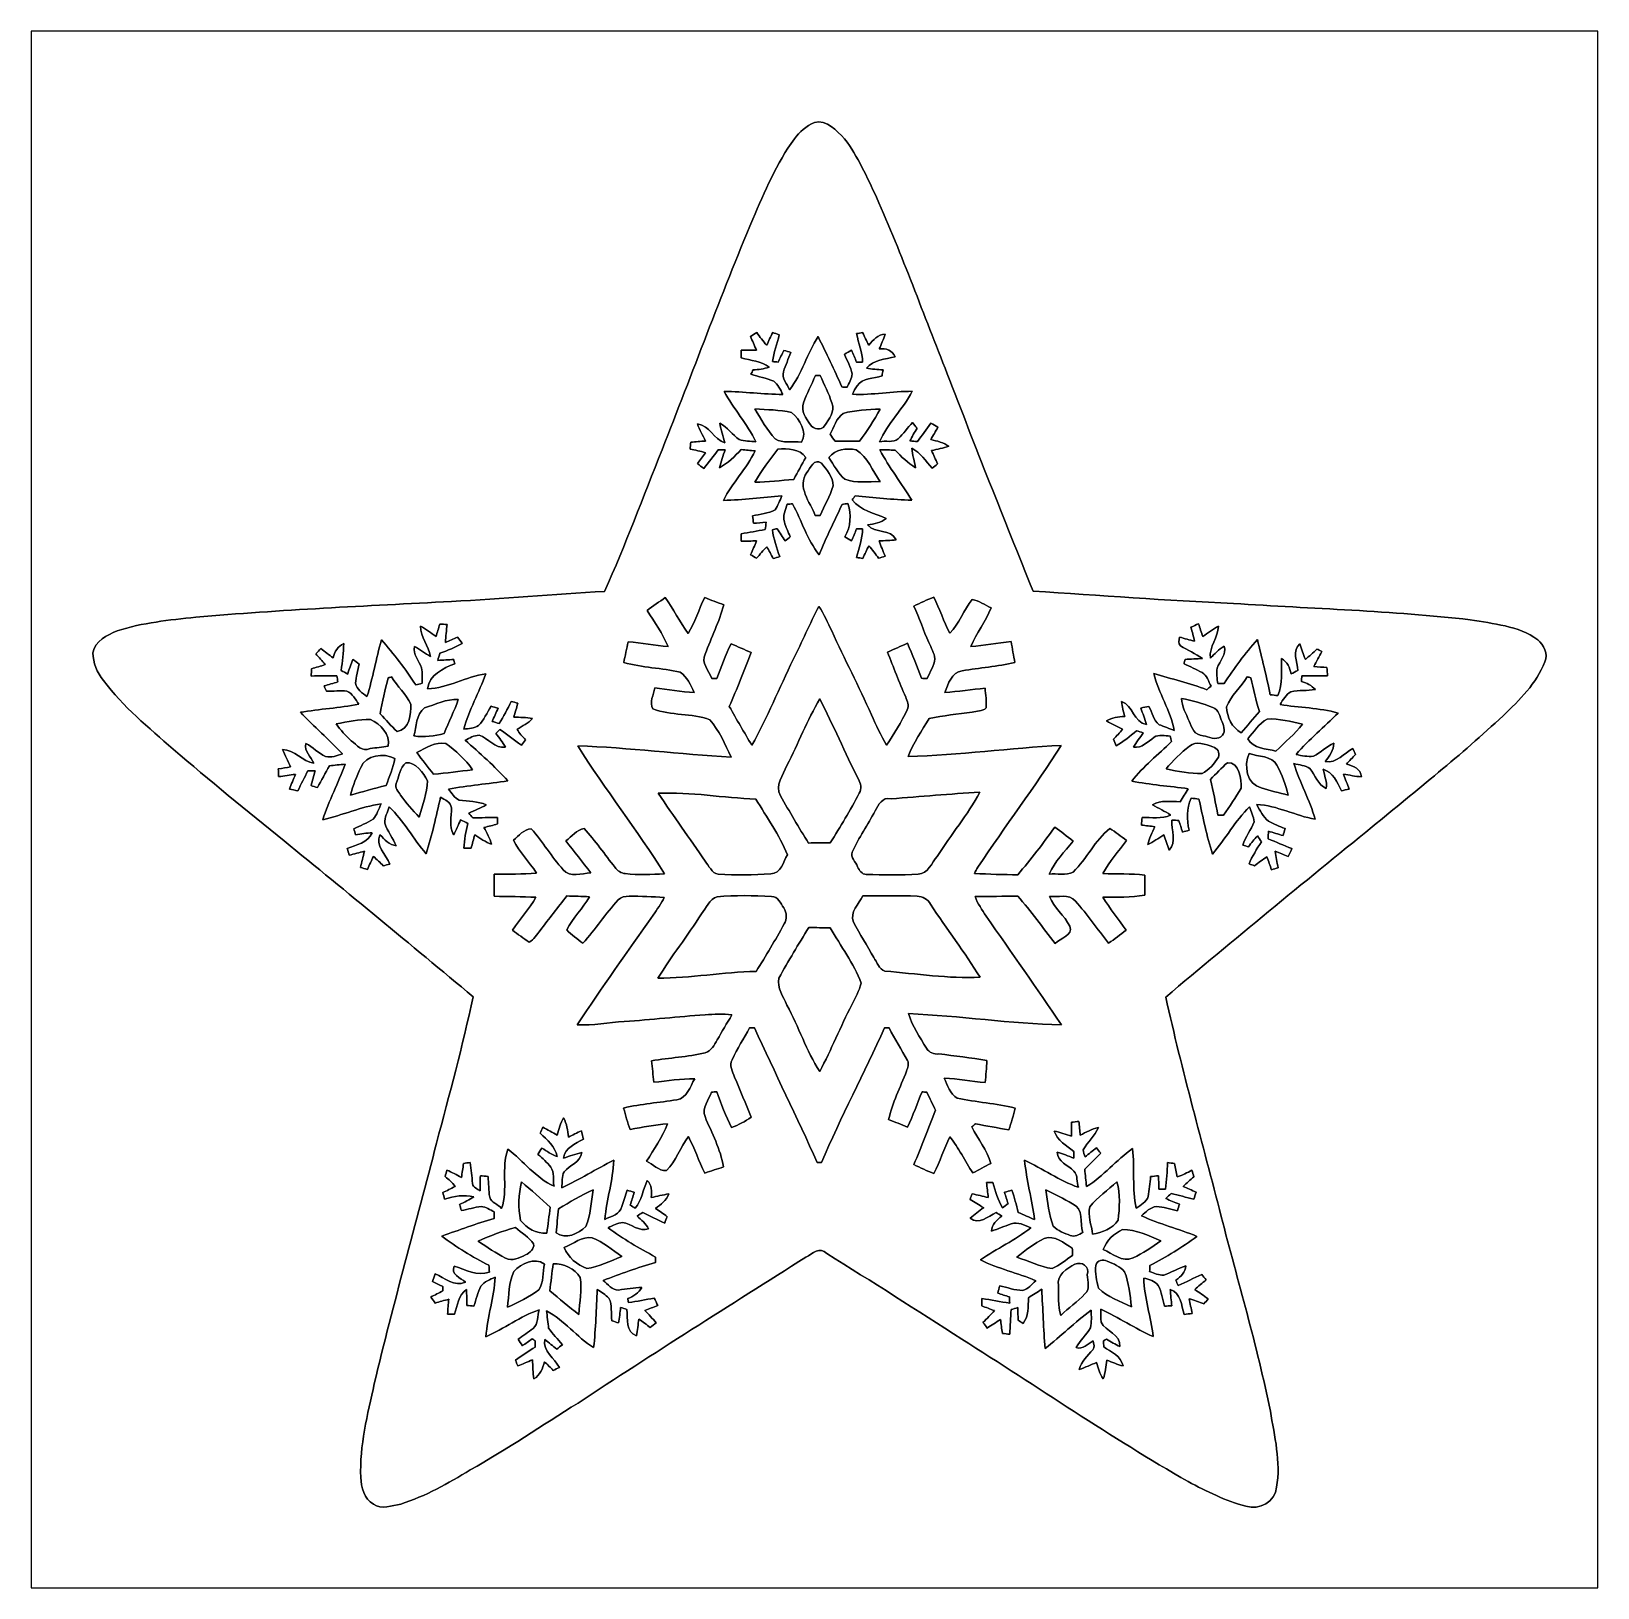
# Model space of a CAD drawing. Header units: centimetres. Extents: x -16.8 to 16.8, y -16.7 to 16.7.
import ezdxf

# ---------------------------------------------------------------- set-up
doc = ezdxf.new("R2010")
doc.units = ezdxf.units.CM
doc.header["$MEASUREMENT"] = 0
doc.layers.add('Layer 1', color=7, linetype='Continuous')

msp = doc.modelspace()

# ---------------------------------------------------------------- linework, layer by layer
at = {"layer": 'Layer 1', "color": 7}
for points, knots in [([(-16.77458, 16.66875), (-16.77458, 16.66875), (16.77458, 16.66875), (16.77458, 16.66875), (16.77458, 16.66875), (16.77458, 16.66875), (16.77458, -16.66875), (16.77458, -16.66875), (16.77458, -16.66875), (16.77458, -16.66875), (-16.77458, -16.66875), (-16.77458, -16.66875), (-16.77458, -16.66875), (-16.77458, -16.66875), (-16.77458, 16.66875), (-16.77458, 16.66875), (-16.77458, 16.66875), (-16.77458, 16.66875), (-16.77458, 16.66875), (-16.77458, 16.66875)], [0, 0, 0, 0, 0.16666667, 0.16666667, 0.16666667, 0.16666667, 0.33333333, 0.33333333, 0.33333333, 0.33333333, 0.5, 0.5, 0.5, 0.5, 0.66666667, 0.66666667, 0.66666667, 0.66666667, 1, 1, 1, 1]), ([(-0.00282, 14.71507), (-0.17216, 14.63781), (-0.32244, 14.51822), (-0.42863, 14.36476), (-0.42863, 14.36476), (-0.81739, 13.84371), (-1.05904, 13.23622), (-1.32292, 12.64708), (-1.32292, 12.64708), (-2.00166, 11.01337), (-2.61867, 9.35496), (-3.26249, 7.70714), (-3.26249, 7.70714), (-3.67242, 6.69502), (-4.04848, 5.66843), (-4.49615, 4.67254), (-4.49615, 4.67254), (-5.59012, 4.60199), (-6.68302, 4.51767), (-7.77734, 4.45523), (-7.77734, 4.45523), (-9.60332, 4.36139), (-11.43071, 4.27919), (-13.2521, 4.11727), (-13.2521, 4.11727), (-13.81901, 4.05941), (-14.39298, 4.00226), (-14.93767, 3.82623), (-14.93767, 3.82623), (-15.14969, 3.73415), (-15.41039, 3.61139), (-15.45484, 3.35809), (-15.45484, 3.35809), (-15.44638, 3.1436), (-15.37582, 2.92594), (-15.22871, 2.76507), (-15.22871, 2.76507), (-14.81314, 2.19675), (-14.25787, 1.75648), (-13.73611, 1.29187), (-13.73611, 1.29187), (-12.95506, 0.62442), (-12.15954, -0.02611), (-11.36121, -0.6731), (-11.36121, -0.6731), (-10.00196, -1.77412), (-8.65717, -2.89278), (-7.31061, -4.01002), (-7.31061, -4.01002), (-7.53674, -5.06271), (-7.82038, -6.1027), (-8.09449, -7.1441), (-8.09449, -7.1441), (-8.53899, -8.86248), (-9.01453, -10.5731), (-9.42975, -12.29924), (-9.42975, -12.29924), (-9.56874, -12.95964), (-9.74831, -13.62428), (-9.71762, -14.30549), (-9.71762, -14.30549), (-9.71127, -14.51822), (-9.6453, -14.76869), (-9.44598, -14.87981), (-9.44598, -14.87981), (-9.27206, -15.00011), (-9.04946, -14.91297), (-8.86284, -14.87664), (-8.86284, -14.87664), (-8.33402, -14.70836), (-7.84472, -14.43778), (-7.37447, -14.14709), (-7.37447, -14.14709), (-6.58389, -13.7033), (-5.83424, -13.19213), (-5.06448, -12.71411), (-5.06448, -12.71411), (-3.45228, -11.64943), (-1.81504, -10.62284), (-0.18309, -9.5885), (-0.18309, -9.5885), (-0.04692, -9.52041), (0.11606, -9.34755), (0.26211, -9.51124), (0.26211, -9.51124), (1.23296, -10.11167), (2.19569, -10.72586), (3.15454, -11.34569), (3.15454, -11.34569), (4.76956, -12.36416), (6.34718, -13.44366), (8.00206, -14.39792), (8.00206, -14.39792), (8.40176, -14.59971), (8.80181, -14.81878), (9.24172, -14.92003), (9.24172, -14.92003), (9.52606, -15.01951), (9.8739, -14.82584), (9.89753, -14.51857), (9.89753, -14.51857), (9.99208, -13.97423), (9.85097, -13.42461), (9.76418, -12.88838), (9.76418, -12.88838), (9.47808, -11.48292), (9.06815, -10.10673), (8.7122, -8.7182), (8.7122, -8.7182), (8.31003, -7.15292), (7.87259, -5.59541), (7.52334, -4.01743), (7.52334, -4.01743), (8.98701, -2.79083), (10.45951, -1.57374), (11.9447, -0.37289), (11.9447, -0.37289), (12.88979, 0.40852), (13.85358, 1.16981), (14.74893, 2.00836), (14.74893, 2.00836), (15.09959, 2.34386), (15.46472, 2.70016), (15.64181, 3.16336), (15.64181, 3.16336), (15.71801, 3.33199), (15.62065, 3.52496), (15.49012, 3.63643), (15.49012, 3.63643), (15.07384, 3.94053), (14.53797, 3.97581), (14.04691, 4.06294), (14.04691, 4.06294), (12.36169, 4.25944), (10.66377, 4.2986), (8.97255, 4.41396), (8.97255, 4.41396), (7.54027, 4.47781), (6.11082, 4.58258), (4.68101, 4.6796), (4.68101, 4.6796), (4.05589, 6.22582), (3.43958, 7.77557), (2.8448, 9.33379), (2.8448, 9.33379), (2.33821, 10.59356), (1.8796, 11.87309), (1.32821, 13.11451), (1.32821, 13.11451), (1.12183, 13.54314), (0.93169, 13.98517), (0.64382, 14.36723), (0.64382, 14.36723), (0.47308, 14.53903), (0.26952, 14.7828), (-0.00282, 14.71507)], [0, 0, 0, 0, 0.025, 0.025, 0.025, 0.025, 0.05, 0.05, 0.05, 0.05, 0.075, 0.075, 0.075, 0.075, 0.1, 0.1, 0.1, 0.1, 0.125, 0.125, 0.125, 0.125, 0.15, 0.15, 0.15, 0.15, 0.175, 0.175, 0.175, 0.175, 0.2, 0.2, 0.2, 0.2, 0.225, 0.225, 0.225, 0.225, 0.25, 0.25, 0.25, 0.25, 0.275, 0.275, 0.275, 0.275, 0.3, 0.3, 0.3, 0.3, 0.325, 0.325, 0.325, 0.325, 0.35, 0.35, 0.35, 0.35, 0.375, 0.375, 0.375, 0.375, 0.4, 0.4, 0.4, 0.4, 0.425, 0.425, 0.425, 0.425, 0.45, 0.45, 0.45, 0.45, 0.475, 0.475, 0.475, 0.475, 0.5, 0.5, 0.5, 0.5, 0.525, 0.525, 0.525, 0.525, 0.55, 0.55, 0.55, 0.55, 0.575, 0.575, 0.575, 0.575, 0.6, 0.6, 0.6, 0.6, 0.625, 0.625, 0.625, 0.625, 0.65, 0.65, 0.65, 0.65, 0.675, 0.675, 0.675, 0.675, 0.7, 0.7, 0.7, 0.7, 0.725, 0.725, 0.725, 0.725, 0.75, 0.75, 0.75, 0.75, 0.775, 0.775, 0.775, 0.775, 0.8, 0.8, 0.8, 0.8, 0.825, 0.825, 0.825, 0.825, 0.85, 0.85, 0.85, 0.85, 0.875, 0.875, 0.875, 0.875, 0.9, 0.9, 0.9, 0.9, 0.925, 0.925, 0.925, 0.925, 0.95, 0.95, 0.95, 0.95, 1, 1, 1, 1]), ([(-1.37089, 10.13389), (-1.3268, 10.16141), (-1.28235, 10.18893), (-1.2379, 10.21644), (-1.2379, 10.21644), (-1.16911, 10.12472), (-1.10031, 10.03229), (-1.02658, 9.9441), (-1.02658, 9.9441), (-0.98249, 10.03441), (-0.93945, 10.12543), (-0.8957, 10.21609), (-0.8957, 10.21609), (-0.84878, 10.20092), (-0.80186, 10.1854), (-0.75459, 10.17023), (-0.75459, 10.17023), (-0.80645, 9.97973), (-0.86889, 9.7917), (-0.89817, 9.59591), (-0.89817, 9.59591), (-0.85831, 9.59132), (-0.81809, 9.58674), (-0.77788, 9.58215), (-0.77788, 9.58215), (-0.73942, 9.66752), (-0.69779, 9.75148), (-0.6544, 9.83439), (-0.6544, 9.83439), (-0.60501, 9.81992), (-0.55527, 9.80546), (-0.50553, 9.79064), (-0.50553, 9.79064), (-0.55951, 9.65306), (-0.62054, 9.51794), (-0.66358, 9.37648), (-0.66358, 9.37648), (-0.70873, 9.23396), (-0.58349, 9.11119), (-0.53234, 8.98948), (-0.53234, 8.98948), (-0.26811, 9.3345), (-0.1591, 9.76665), (0.07514, 10.13037), (0.07514, 10.13037), (0.25435, 9.77547), (0.42968, 9.41776), (0.58349, 9.05122), (0.58349, 9.05122), (0.61172, 9.04946), (0.66816, 9.04663), (0.69638, 9.04487), (0.69638, 9.04487), (0.73872, 9.1373), (0.79551, 9.22761), (0.80786, 9.33027), (0.80786, 9.33027), (0.78211, 9.47914), (0.6985, 9.61002), (0.64382, 9.74901), (0.64382, 9.74901), (0.69427, 9.77935), (0.74471, 9.80934), (0.79587, 9.83862), (0.79587, 9.83862), (0.83185, 9.75289), (0.86572, 9.66646), (0.90099, 9.57968), (0.90099, 9.57968), (0.9338, 9.58003), (0.99871, 9.58039), (1.03117, 9.58074), (1.03117, 9.58074), (1.02588, 9.7917), (0.94262, 9.9889), (0.90099, 10.19316), (0.90099, 10.19316), (0.94403, 10.20057), (0.98743, 10.20727), (1.03082, 10.21433), (1.03082, 10.21433), (1.07244, 10.12437), (1.11513, 10.03476), (1.16346, 9.94798), (1.16346, 9.94798), (1.25942, 10.05346), (1.35572, 10.1787), (1.51342, 10.17834), (1.51342, 10.17834), (1.47602, 10.07181), (1.43087, 9.96844), (1.38677, 9.86472), (1.38677, 9.86472), (1.53635, 9.89048), (1.66335, 9.82733), (1.72649, 9.69751), (1.72649, 9.69751), (1.51624, 9.64318), (1.26224, 9.63436), (1.11337, 9.45268), (1.11337, 9.45268), (1.23119, 9.43434), (1.34832, 9.42269), (1.46756, 9.41599), (1.46756, 9.41599), (1.46085, 9.37436), (1.45415, 9.33238), (1.4478, 9.2904), (1.4478, 9.2904), (1.26965, 9.22655), (1.02764, 9.25266), (0.91546, 9.07168), (0.91546, 9.07168), (0.87242, 9.01806), (0.84279, 8.95562), (0.81209, 8.89459), (0.81209, 8.89459), (1.24107, 8.87342), (1.66546, 8.9595), (2.09338, 8.95738), (2.09338, 8.95738), (1.89618, 8.57426), (1.56457, 8.27299), (1.39488, 7.87506), (1.39488, 7.87506), (1.51447, 7.91175), (1.68804, 7.84472), (1.79388, 7.94173), (1.79388, 7.94173), (1.90147, 8.05215), (1.99602, 8.17527), (2.09797, 8.29063), (2.09797, 8.29063), (2.13042, 8.24971), (2.16323, 8.20808), (2.19569, 8.16645), (2.19569, 8.16645), (2.14101, 8.07791), (2.0895, 7.98724), (2.04329, 7.89411), (2.04329, 7.89411), (2.09762, 7.89023), (2.1523, 7.88635), (2.20698, 7.88247), (2.20698, 7.88247), (2.30329, 8.01194), (2.39818, 8.14211), (2.49343, 8.27264), (2.49343, 8.27264), (2.54353, 8.24477), (2.59362, 8.21725), (2.64407, 8.18938), (2.64407, 8.18938), (2.59433, 8.09907), (2.54071, 8.01123), (2.48849, 7.92233), (2.48849, 7.92233), (2.62537, 7.89764), (2.76154, 7.8553), (2.88043, 7.78122), (2.88043, 7.78122), (2.75766, 7.74488), (2.63278, 7.71666), (2.5086, 7.68773), (2.5086, 7.68773), (2.54811, 7.59142), (2.59292, 7.49723), (2.6356, 7.40198), (2.6356, 7.40198), (2.59644, 7.37164), (2.55799, 7.34131), (2.51954, 7.31061), (2.51954, 7.31061), (2.38584, 7.46478), (2.26801, 7.64081), (2.08209, 7.73712), (2.08209, 7.73712), (2.09621, 7.59566), (2.13995, 7.45984), (2.16641, 7.32084), (2.16641, 7.32084), (1.99743, 7.41786), (1.86126, 7.55932), (1.72791, 7.69832), (1.72791, 7.69832), (1.61713, 7.70114), (1.50918, 7.70184), (1.39947, 7.70184), (1.39947, 7.70184), (1.59985, 7.32614), (1.86126, 6.98712), (2.08139, 6.62305), (2.08139, 6.62305), (1.67711, 6.64422), (1.27317, 6.67314), (0.87136, 6.72147), (0.87136, 6.72147), (0.85584, 6.69996), (0.82479, 6.65727), (0.80927, 6.63575), (0.80927, 6.63575), (0.98707, 6.39727), (1.28129, 6.34894), (1.53741, 6.23535), (1.53741, 6.23535), (1.42311, 6.14574), (1.27882, 6.11681), (1.13841, 6.09494), (1.13841, 6.09494), (1.29893, 5.8995), (1.62983, 6.02298), (1.74943, 5.77744), (1.74943, 5.77744), (1.62772, 5.76192), (1.50354, 5.75839), (1.38183, 5.75239), (1.38183, 5.75239), (1.42346, 5.64233), (1.47144, 5.53473), (1.51271, 5.42431), (1.51271, 5.42431), (1.46579, 5.41091), (1.41923, 5.39679), (1.37266, 5.38304), (1.37266, 5.38304), (1.30598, 5.47441), (1.2379, 5.56436), (1.16452, 5.65044), (1.16452, 5.65044), (1.11936, 5.56013), (1.07632, 5.46911), (1.03434, 5.37739), (1.03434, 5.37739), (0.99025, 5.3848), (0.94615, 5.39221), (0.90276, 5.39926), (0.90276, 5.39926), (0.94968, 5.60246), (1.02729, 5.80108), (1.03046, 6.01239), (1.03046, 6.01239), (0.99836, 6.01239), (0.93345, 6.01274), (0.90135, 6.0131), (0.90135, 6.0131), (0.86572, 5.92702), (0.83185, 5.84024), (0.79551, 5.75416), (0.79551, 5.75416), (0.74754, 5.78238), (0.69991, 5.81096), (0.65229, 5.83953), (0.65229, 5.83953), (0.77505, 6.06002), (0.79234, 6.31296), (0.71649, 6.55461), (0.71649, 6.55461), (0.68545, 6.54967), (0.62265, 6.53979), (0.59126, 6.53486), (0.59126, 6.53486), (0.42333, 6.17679), (0.24941, 5.82189), (0.09948, 5.45536), (0.09948, 5.45536), (-0.15734, 5.7785), (-0.27305, 6.18666), (-0.47131, 6.54509), (-0.47131, 6.54509), (-0.49989, 6.54438), (-0.55704, 6.54332), (-0.58561, 6.54297), (-0.58561, 6.54297), (-0.61771, 6.41985), (-0.69003, 6.29179), (-0.64558, 6.16232), (-0.64558, 6.16232), (-0.61383, 6.05155), (-0.5648, 5.94677), (-0.51894, 5.84129), (-0.51894, 5.84129), (-0.55492, 5.81201), (-0.59126, 5.78238), (-0.62689, 5.75275), (-0.62689, 5.75275), (-0.68651, 5.83918), (-0.74471, 5.92702), (-0.80222, 6.01416), (-0.80222, 6.01416), (-0.82762, 6.00886), (-0.87806, 5.99863), (-0.90311, 5.99334), (-0.90311, 5.99334), (-0.87701, 5.79367), (-0.80504, 5.60599), (-0.74436, 5.41584), (-0.74436, 5.41584), (-0.79199, 5.40244), (-0.83926, 5.38939), (-0.88653, 5.37598), (-0.88653, 5.37598), (-0.93098, 5.461), (-0.97331, 5.54708), (-1.02411, 5.62822), (-1.02411, 5.62822), (-1.10102, 5.5499), (-1.16875, 5.46312), (-1.24001, 5.38021), (-1.24001, 5.38021), (-1.28341, 5.40561), (-1.32644, 5.43172), (-1.36878, 5.45747), (-1.36878, 5.45747), (-1.3268, 5.55625), (-1.28199, 5.65362), (-1.24037, 5.75239), (-1.24037, 5.75239), (-1.35149, 5.75204), (-1.45944, 5.74887), (-1.56986, 5.75134), (-1.56986, 5.75134), (-1.56986, 5.8039), (-1.56916, 5.85611), (-1.56845, 5.90832), (-1.56845, 5.90832), (-1.39735, 5.9369), (-1.22626, 5.96441), (-1.05551, 5.99581), (-1.05551, 5.99581), (-1.04916, 6.04767), (-1.04246, 6.09953), (-1.03611, 6.15139), (-1.03611, 6.15139), (-1.13136, 6.14786), (-1.21497, 6.13622), (-1.30704, 6.13093), (-1.30704, 6.13093), (-1.31374, 6.18384), (-1.31974, 6.23676), (-1.32539, 6.28968), (-1.32539, 6.28968), (-1.16523, 6.32813), (-0.9906, 6.33554), (-0.84526, 6.4202), (-0.84526, 6.4202), (-0.78423, 6.51334), (-0.74119, 6.6167), (-0.69638, 6.7183), (-0.69638, 6.7183), (-1.11478, 6.6862), (-1.53141, 6.62764), (-1.95192, 6.62093), (-1.95192, 6.62093), (-1.76601, 6.99841), (-1.45239, 7.29827), (-1.27318, 7.67927), (-1.27318, 7.67927), (-1.3716, 7.69056), (-1.46967, 7.70114), (-1.56739, 7.71137), (-1.56739, 7.71137), (-1.71062, 7.56814), (-1.85314, 7.41751), (-2.03447, 7.3219), (-2.03447, 7.3219), (-2.00519, 7.45314), (-1.95686, 7.57908), (-1.91241, 7.70572), (-1.91241, 7.70572), (-1.9618, 7.70572), (-2.01083, 7.70537), (-2.05987, 7.70502), (-2.05987, 7.70502), (-2.16429, 7.57202), (-2.26589, 7.43691), (-2.37314, 7.30603), (-2.37314, 7.30603), (-2.41688, 7.3406), (-2.46027, 7.37517), (-2.50366, 7.40939), (-2.50366, 7.40939), (-2.45075, 7.48912), (-2.3943, 7.56603), (-2.33821, 7.64328), (-2.33821, 7.64328), (-2.4451, 7.67644), (-2.55446, 7.69902), (-2.66383, 7.71913), (-2.66383, 7.71913), (-2.65959, 7.76852), (-2.65536, 7.81791), (-2.65077, 7.8673), (-2.65077, 7.8673), (-2.54635, 7.87682), (-2.43946, 7.88423), (-2.33433, 7.89305), (-2.33433, 7.89305), (-2.39536, 8.01405), (-2.46063, 8.13364), (-2.50649, 8.26135), (-2.50649, 8.26135), (-2.24508, 8.2229), (-2.15653, 7.93327), (-1.91911, 7.85107), (-1.91911, 7.85107), (-1.95121, 7.99289), (-2.0006, 8.13012), (-2.03059, 8.27229), (-2.03059, 8.27229), (-1.86055, 8.19432), (-1.76354, 8.02358), (-1.61078, 7.92304), (-1.61078, 7.92304), (-1.4986, 7.8867), (-1.37336, 7.89129), (-1.25589, 7.87788), (-1.25589, 7.87788), (-1.4411, 8.26206), (-1.7339, 8.58132), (-1.93499, 8.95667), (-1.93499, 8.95667), (-1.51448, 8.94856), (-1.09608, 8.89635), (-0.67557, 8.89), (-0.67557, 8.89), (-0.73166, 8.99054), (-0.77929, 9.1059), (-0.87454, 9.17504), (-0.87454, 9.17504), (-1.03046, 9.24207), (-1.1998, 9.27135), (-1.36102, 9.32321), (-1.36102, 9.32321), (-1.3462, 9.35426), (-1.33103, 9.38565), (-1.31586, 9.4167), (-1.31586, 9.4167), (-1.19839, 9.42164), (-1.08126, 9.4361), (-0.96943, 9.47491), (-0.96943, 9.47491), (-1.14159, 9.60861), (-1.36878, 9.61496), (-1.57092, 9.67564), (-1.57092, 9.67564), (-1.57057, 9.73137), (-1.57021, 9.78676), (-1.56951, 9.84215), (-1.56951, 9.84215), (-1.46015, 9.84321), (-1.35326, 9.84179), (-1.24319, 9.83932), (-1.24319, 9.83932), (-1.28588, 9.93775), (-1.33033, 10.03512), (-1.37089, 10.13389), (-1.37089, 10.13389), (-1.37089, 10.13389), (-1.37089, 10.13389), (-1.37089, 10.13389)], [0, 0, 0, 0, 0.00862069, 0.00862069, 0.00862069, 0.00862069, 0.01724138, 0.01724138, 0.01724138, 0.01724138, 0.02586207, 0.02586207, 0.02586207, 0.02586207, 0.03448276, 0.03448276, 0.03448276, 0.03448276, 0.04310345, 0.04310345, 0.04310345, 0.04310345, 0.05172414, 0.05172414, 0.05172414, 0.05172414, 0.06034483, 0.06034483, 0.06034483, 0.06034483, 0.06896552, 0.06896552, 0.06896552, 0.06896552, 0.07758621, 0.07758621, 0.07758621, 0.07758621, 0.0862069, 0.0862069, 0.0862069, 0.0862069, 0.09482759, 0.09482759, 0.09482759, 0.09482759, 0.10344828, 0.10344828, 0.10344828, 0.10344828, 0.11206897, 0.11206897, 0.11206897, 0.11206897, 0.12068966, 0.12068966, 0.12068966, 0.12068966, 0.12931034, 0.12931034, 0.12931034, 0.12931034, 0.13793103, 0.13793103, 0.13793103, 0.13793103, 0.14655172, 0.14655172, 0.14655172, 0.14655172, 0.15517241, 0.15517241, 0.15517241, 0.15517241, 0.1637931, 0.1637931, 0.1637931, 0.1637931, 0.17241379, 0.17241379, 0.17241379, 0.17241379, 0.18103448, 0.18103448, 0.18103448, 0.18103448, 0.18965517, 0.18965517, 0.18965517, 0.18965517, 0.19827586, 0.19827586, 0.19827586, 0.19827586, 0.20689655, 0.20689655, 0.20689655, 0.20689655, 0.21551724, 0.21551724, 0.21551724, 0.21551724, 0.22413793, 0.22413793, 0.22413793, 0.22413793, 0.23275862, 0.23275862, 0.23275862, 0.23275862, 0.24137931, 0.24137931, 0.24137931, 0.24137931, 0.25, 0.25, 0.25, 0.25, 0.25862069, 0.25862069, 0.25862069, 0.25862069, 0.26724138, 0.26724138, 0.26724138, 0.26724138, 0.27586207, 0.27586207, 0.27586207, 0.27586207, 0.28448276, 0.28448276, 0.28448276, 0.28448276, 0.29310345, 0.29310345, 0.29310345, 0.29310345, 0.30172414, 0.30172414, 0.30172414, 0.30172414, 0.31034483, 0.31034483, 0.31034483, 0.31034483, 0.31896552, 0.31896552, 0.31896552, 0.31896552, 0.32758621, 0.32758621, 0.32758621, 0.32758621, 0.3362069, 0.3362069, 0.3362069, 0.3362069, 0.34482759, 0.34482759, 0.34482759, 0.34482759, 0.35344828, 0.35344828, 0.35344828, 0.35344828, 0.36206897, 0.36206897, 0.36206897, 0.36206897, 0.37068966, 0.37068966, 0.37068966, 0.37068966, 0.37931034, 0.37931034, 0.37931034, 0.37931034, 0.38793103, 0.38793103, 0.38793103, 0.38793103, 0.39655172, 0.39655172, 0.39655172, 0.39655172, 0.40517241, 0.40517241, 0.40517241, 0.40517241, 0.4137931, 0.4137931, 0.4137931, 0.4137931, 0.42241379, 0.42241379, 0.42241379, 0.42241379, 0.43103448, 0.43103448, 0.43103448, 0.43103448, 0.43965517, 0.43965517, 0.43965517, 0.43965517, 0.44827586, 0.44827586, 0.44827586, 0.44827586, 0.45689655, 0.45689655, 0.45689655, 0.45689655, 0.46551724, 0.46551724, 0.46551724, 0.46551724, 0.47413793, 0.47413793, 0.47413793, 0.47413793, 0.48275862, 0.48275862, 0.48275862, 0.48275862, 0.49137931, 0.49137931, 0.49137931, 0.49137931, 0.5, 0.5, 0.5, 0.5, 0.50862069, 0.50862069, 0.50862069, 0.50862069, 0.51724138, 0.51724138, 0.51724138, 0.51724138, 0.52586207, 0.52586207, 0.52586207, 0.52586207, 0.53448276, 0.53448276, 0.53448276, 0.53448276, 0.54310345, 0.54310345, 0.54310345, 0.54310345, 0.55172414, 0.55172414, 0.55172414, 0.55172414, 0.56034483, 0.56034483, 0.56034483, 0.56034483, 0.56896552, 0.56896552, 0.56896552, 0.56896552, 0.57758621, 0.57758621, 0.57758621, 0.57758621, 0.5862069, 0.5862069, 0.5862069, 0.5862069, 0.59482759, 0.59482759, 0.59482759, 0.59482759, 0.60344828, 0.60344828, 0.60344828, 0.60344828, 0.61206897, 0.61206897, 0.61206897, 0.61206897, 0.62068966, 0.62068966, 0.62068966, 0.62068966, 0.62931034, 0.62931034, 0.62931034, 0.62931034, 0.63793103, 0.63793103, 0.63793103, 0.63793103, 0.64655172, 0.64655172, 0.64655172, 0.64655172, 0.65517241, 0.65517241, 0.65517241, 0.65517241, 0.6637931, 0.6637931, 0.6637931, 0.6637931, 0.67241379, 0.67241379, 0.67241379, 0.67241379, 0.68103448, 0.68103448, 0.68103448, 0.68103448, 0.68965517, 0.68965517, 0.68965517, 0.68965517, 0.69827586, 0.69827586, 0.69827586, 0.69827586, 0.70689655, 0.70689655, 0.70689655, 0.70689655, 0.71551724, 0.71551724, 0.71551724, 0.71551724, 0.72413793, 0.72413793, 0.72413793, 0.72413793, 0.73275862, 0.73275862, 0.73275862, 0.73275862, 0.74137931, 0.74137931, 0.74137931, 0.74137931, 0.75, 0.75, 0.75, 0.75, 0.75862069, 0.75862069, 0.75862069, 0.75862069, 0.76724138, 0.76724138, 0.76724138, 0.76724138, 0.77586207, 0.77586207, 0.77586207, 0.77586207, 0.78448276, 0.78448276, 0.78448276, 0.78448276, 0.79310345, 0.79310345, 0.79310345, 0.79310345, 0.80172414, 0.80172414, 0.80172414, 0.80172414, 0.81034483, 0.81034483, 0.81034483, 0.81034483, 0.81896552, 0.81896552, 0.81896552, 0.81896552, 0.82758621, 0.82758621, 0.82758621, 0.82758621, 0.8362069, 0.8362069, 0.8362069, 0.8362069, 0.84482759, 0.84482759, 0.84482759, 0.84482759, 0.85344828, 0.85344828, 0.85344828, 0.85344828, 0.86206897, 0.86206897, 0.86206897, 0.86206897, 0.87068966, 0.87068966, 0.87068966, 0.87068966, 0.87931034, 0.87931034, 0.87931034, 0.87931034, 0.88793103, 0.88793103, 0.88793103, 0.88793103, 0.89655172, 0.89655172, 0.89655172, 0.89655172, 0.90517241, 0.90517241, 0.90517241, 0.90517241, 0.9137931, 0.9137931, 0.9137931, 0.9137931, 0.92241379, 0.92241379, 0.92241379, 0.92241379, 0.93103448, 0.93103448, 0.93103448, 0.93103448, 0.93965517, 0.93965517, 0.93965517, 0.93965517, 0.94827586, 0.94827586, 0.94827586, 0.94827586, 0.95689655, 0.95689655, 0.95689655, 0.95689655, 0.96551724, 0.96551724, 0.96551724, 0.96551724, 0.97413793, 0.97413793, 0.97413793, 0.97413793, 0.98275862, 0.98275862, 0.98275862, 0.98275862, 1, 1, 1, 1]), ([(0.02046, 9.29428), (-0.06174, 9.0992), (-0.16722, 8.91364), (-0.23424, 8.71291), (-0.23424, 8.71291), (-0.29845, 8.53264), (-0.17921, 8.37741), (-0.08643, 8.23842), (-0.08643, 8.23842), (-0.0194, 8.14141), (0.13899, 8.11283), (0.2159, 8.21478), (0.2159, 8.21478), (0.30374, 8.36154), (0.45297, 8.52311), (0.36971, 8.70973), (0.36971, 8.70973), (0.3115, 8.91399), (0.20461, 9.10026), (0.12206, 9.29499), (0.12206, 9.29499), (0.09666, 9.29464), (0.04586, 9.29428), (0.02046, 9.29428), (0.02046, 9.29428), (0.02046, 9.29428), (0.02046, 9.29428), (0.02046, 9.29428)], [0, 0, 0, 0, 0.125, 0.125, 0.125, 0.125, 0.25, 0.25, 0.25, 0.25, 0.375, 0.375, 0.375, 0.375, 0.5, 0.5, 0.5, 0.5, 0.625, 0.625, 0.625, 0.625, 0.75, 0.75, 0.75, 0.75, 1, 1, 1, 1]), ([(-1.27882, 8.58344), (-1.15076, 8.35872), (-1.016, 8.134), (-0.8449, 7.93926), (-0.8449, 7.93926), (-0.68086, 7.82955), (-0.46038, 7.90081), (-0.27728, 7.86518), (-0.27728, 7.86518), (-0.14923, 8.09413), (-0.31468, 8.35484), (-0.4893, 8.50265), (-0.4893, 8.50265), (-0.74754, 8.56192), (-1.01565, 8.56262), (-1.27882, 8.58344), (-1.27882, 8.58344), (-1.27882, 8.58344), (-1.27882, 8.58344), (-1.27882, 8.58344)], [0, 0, 0, 0, 0.16666667, 0.16666667, 0.16666667, 0.16666667, 0.33333333, 0.33333333, 0.33333333, 0.33333333, 0.5, 0.5, 0.5, 0.5, 0.66666667, 0.66666667, 0.66666667, 0.66666667, 1, 1, 1, 1]), ([(0.61136, 8.48431), (0.46531, 8.37812), (0.41734, 8.18868), (0.33267, 8.03663), (0.33267, 8.03663), (0.37006, 7.98689), (0.40781, 7.93679), (0.44556, 7.88705), (0.44556, 7.88705), (0.57573, 7.88705), (0.83573, 7.88705), (0.96555, 7.88705), (0.96555, 7.88705), (1.12042, 8.11142), (1.27882, 8.33508), (1.40688, 8.57638), (1.40688, 8.57638), (1.13982, 8.56686), (0.86924, 8.55592), (0.61136, 8.48431), (0.61136, 8.48431), (0.61136, 8.48431), (0.61136, 8.48431), (0.61136, 8.48431)], [0, 0, 0, 0, 0.14285714, 0.14285714, 0.14285714, 0.14285714, 0.28571429, 0.28571429, 0.28571429, 0.28571429, 0.42857143, 0.42857143, 0.42857143, 0.42857143, 0.57142857, 0.57142857, 0.57142857, 0.57142857, 0.71428571, 0.71428571, 0.71428571, 0.71428571, 1, 1, 1, 1]), ([(-0.78775, 7.7216), (-0.95321, 7.487), (-1.13877, 7.26475), (-1.27564, 7.01146), (-1.27564, 7.01146), (-0.99766, 7.0171), (-0.72108, 7.04391), (-0.44415, 7.07143), (-0.44415, 7.07143), (-0.35878, 7.22877), (-0.27411, 7.38646), (-0.1845, 7.54133), (-0.1845, 7.54133), (-0.32526, 7.73465), (-0.56938, 7.73007), (-0.78775, 7.7216), (-0.78775, 7.7216), (-0.78775, 7.7216), (-0.78775, 7.7216), (-0.78775, 7.7216)], [0, 0, 0, 0, 0.16666667, 0.16666667, 0.16666667, 0.16666667, 0.33333333, 0.33333333, 0.33333333, 0.33333333, 0.5, 0.5, 0.5, 0.5, 0.66666667, 0.66666667, 0.66666667, 0.66666667, 1, 1, 1, 1]), ([(0.30586, 7.54204), (0.4131, 7.38187), (0.50059, 7.19631), (0.65158, 7.07284), (0.65158, 7.07284), (0.88794, 6.98394), (1.15605, 7.03333), (1.40406, 7.02204), (1.40406, 7.02204), (1.24919, 7.25734), (1.1363, 7.54521), (0.89429, 7.70361), (0.89429, 7.70361), (0.68121, 7.74559), (0.44873, 7.7149), (0.30586, 7.54204), (0.30586, 7.54204), (0.30586, 7.54204), (0.30586, 7.54204), (0.30586, 7.54204)], [0, 0, 0, 0, 0.16666667, 0.16666667, 0.16666667, 0.16666667, 0.33333333, 0.33333333, 0.33333333, 0.33333333, 0.5, 0.5, 0.5, 0.5, 0.66666667, 0.66666667, 0.66666667, 0.66666667, 1, 1, 1, 1]), ([(-0.16193, 7.21536), (-0.38418, 6.9148), (-0.09349, 6.58671), (0.01693, 6.29708), (0.01693, 6.29708), (0.04269, 6.29744), (0.09419, 6.29849), (0.11994, 6.2992), (0.11994, 6.2992), (0.20743, 6.51334), (0.33761, 6.71124), (0.39829, 6.93526), (0.39829, 6.93526), (0.40005, 7.12117), (0.25718, 7.27957), (0.14887, 7.41715), (0.14887, 7.41715), (0.00176, 7.53039), (-0.0949, 7.3152), (-0.16193, 7.21536)], [0, 0, 0, 0, 0.16666667, 0.16666667, 0.16666667, 0.16666667, 0.33333333, 0.33333333, 0.33333333, 0.33333333, 0.5, 0.5, 0.5, 0.5, 0.66666667, 0.66666667, 0.66666667, 0.66666667, 1, 1, 1, 1]), ([(-3.58563, 4.26191), (-3.45863, 4.35892), (-3.32669, 4.44959), (-3.19581, 4.54166), (-3.19581, 4.54166), (-3.02613, 4.28942), (-2.88043, 4.02167), (-2.70863, 3.77049), (-2.70863, 3.77049), (-2.55094, 4.0065), (-2.48214, 4.28978), (-2.35056, 4.54025), (-2.35056, 4.54025), (-2.21544, 4.48486), (-2.07927, 4.43265), (-1.94134, 4.38432), (-1.94134, 4.38432), (-2.04258, 4.02131), (-2.20909, 3.68229), (-2.34103, 3.33058), (-2.34103, 3.33058), (-2.43769, 3.14431), (-2.26342, 2.97674), (-2.19992, 2.80952), (-2.19992, 2.80952), (-2.17382, 2.80776), (-2.12125, 2.80458), (-2.09515, 2.80282), (-2.09515, 2.80282), (-1.99602, 3.05294), (-1.91064, 3.30941), (-1.78788, 3.54965), (-1.78788, 3.54965), (-1.64394, 3.48756), (-1.4986, 3.42583), (-1.35502, 3.36162), (-1.35502, 3.36162), (-1.50354, 2.97321), (-1.66194, 2.58868), (-1.82421, 2.20592), (-1.82421, 2.20592), (-1.6697, 1.92581), (-1.50566, 1.651), (-1.34161, 1.37619), (-1.34161, 1.37619), (-1.00965, 1.96885), (-0.7553, 2.60174), (-0.45473, 3.21098), (-0.45473, 3.21098), (-0.26705, 3.58916), (-0.10089, 3.97792), (0.0956, 4.35187), (0.0956, 4.35187), (0.20249, 4.185), (0.28399, 4.00368), (0.36795, 3.82446), (0.36795, 3.82446), (0.64347, 3.22227), (0.95179, 2.63596), (1.21814, 2.02953), (1.21814, 2.02953), (1.31657, 1.80657), (1.42628, 1.58856), (1.54552, 1.37619), (1.54552, 1.37619), (1.70603, 1.62207), (1.86055, 1.8736), (1.98826, 2.13783), (1.98826, 2.13783), (2.03729, 2.22673), (1.98437, 2.32304), (1.95333, 2.40771), (1.95333, 2.40771), (1.81575, 2.72556), (1.68875, 3.048), (1.56281, 3.37079), (1.56281, 3.37079), (1.70462, 3.43535), (1.8482, 3.49709), (1.99108, 3.56059), (1.99108, 3.56059), (2.09762, 3.31329), (2.20133, 3.06458), (2.28953, 2.80987), (2.28953, 2.80987), (2.3308, 2.80811), (2.37278, 2.8067), (2.41476, 2.80494), (2.41476, 2.80494), (2.46909, 2.94499), (2.56222, 3.07552), (2.57881, 3.22756), (2.57881, 3.22756), (2.5654, 3.35315), (2.49731, 3.46463), (2.4511, 3.57999), (2.4511, 3.57999), (2.3301, 3.83434), (2.24719, 4.10386), (2.12796, 4.35892), (2.12796, 4.35892), (2.26942, 4.42595), (2.41229, 4.49086), (2.55729, 4.55048), (2.55729, 4.55048), (2.68146, 4.29789), (2.76719, 4.02802), (2.8956, 3.77754), (2.8956, 3.77754), (3.10233, 3.98427), (3.19476, 4.2739), (3.37608, 4.49933), (3.37608, 4.49933), (3.52566, 4.47287), (3.6516, 4.38079), (3.78707, 4.31729), (3.78707, 4.31729), (3.65831, 4.03225), (3.47662, 3.77437), (3.34574, 3.49038), (3.34574, 3.49038), (3.63573, 3.50802), (3.92112, 3.57082), (4.21076, 3.59622), (4.21076, 3.59622), (4.23757, 3.44593), (4.26508, 3.29636), (4.2926, 3.14607), (4.2926, 3.14607), (3.91971, 3.06282), (3.53801, 3.03354), (3.16159, 2.97215), (3.16159, 2.97215), (2.93123, 2.94252), (2.8635, 2.6864), (2.79294, 2.50296), (2.79294, 2.50296), (3.08081, 2.52801), (3.36656, 2.56928), (3.65407, 2.59856), (3.65407, 2.59856), (3.6643, 2.4578), (3.68723, 2.31634), (3.67806, 2.17452), (3.67806, 2.17452), (3.59904, 2.09726), (3.47274, 2.11032), (3.37608, 2.08668), (3.37608, 2.08668), (3.06881, 2.04858), (2.76154, 2.00907), (2.4571, 1.95227), (2.4571, 1.95227), (2.29588, 1.68698), (2.12231, 1.42522), (2.00307, 1.137), (2.00307, 1.137), (3.10056, 1.16064), (4.191, 1.31692), (5.28567, 1.37195), (5.28567, 1.37195), (4.72228, 0.48225), (4.08305, -0.35878), (3.4992, -1.23578), (3.4992, -1.23578), (3.4731, -1.27988), (3.45017, -1.32539), (3.42724, -1.37125), (3.42724, -1.37125), (3.73627, -1.38712), (4.04601, -1.39347), (4.35575, -1.39806), (4.35575, -1.39806), (4.62986, -1.0668), (4.89797, -0.72954), (5.14562, -0.37783), (5.14562, -0.37783), (5.27967, -0.47272), (5.40914, -0.57503), (5.53896, -0.67698), (5.53896, -0.67698), (5.36363, -0.9084), (5.13891, -1.1109), (5.02955, -1.38536), (5.02955, -1.38536), (5.19289, -1.36137), (5.38551, -1.42558), (5.53896, -1.3402), (5.53896, -1.3402), (5.83353, -1.05869), (6.0071, -0.66111), (6.32354, -0.40393), (6.32354, -0.40393), (6.44737, -0.48119), (6.56237, -0.57397), (6.68055, -0.66111), (6.68055, -0.66111), (6.51192, -0.89641), (6.31966, -1.11584), (6.17714, -1.36913), (6.17714, -1.36913), (6.47559, -1.38783), (6.77686, -1.37089), (7.07461, -1.4037), (7.07461, -1.4037), (7.07496, -1.51201), (7.07496, -1.72896), (7.07496, -1.83727), (7.07496, -1.83727), (6.77792, -1.88172), (6.477, -1.8796), (6.17749, -1.87713), (6.17749, -1.87713), (6.32636, -2.12372), (6.50663, -2.34879), (6.67244, -2.58445), (6.67244, -2.58445), (6.54967, -2.67899), (6.42832, -2.77566), (6.30061, -2.8635), (6.30061, -2.8635), (6.05861, -2.56575), (5.842, -2.24755), (5.588, -1.96003), (5.588, -1.96003), (5.45324, -1.7967), (5.20841, -1.88912), (5.03308, -1.86055), (5.03308, -1.86055), (5.12833, -2.10644), (5.35234, -2.26977), (5.47017, -2.50119), (5.47017, -2.50119), (5.53826, -2.69416), (5.26732, -2.75837), (5.15338, -2.86773), (5.15338, -2.86773), (4.89021, -2.52695), (4.63374, -2.18087), (4.35328, -1.8542), (4.35328, -1.8542), (4.04883, -1.86055), (3.74403, -1.86302), (3.43994, -1.86478), (3.43994, -1.86478), (3.4925, -2.01789), (3.59022, -2.14842), (3.67736, -2.28388), (3.67736, -2.28388), (4.21746, -3.05894), (4.75968, -3.83293), (5.29131, -4.61398), (5.29131, -4.61398), (4.19664, -4.58646), (3.10868, -4.4196), (2.01436, -4.37303), (2.01436, -4.37303), (2.09374, -4.64185), (2.25213, -4.87927), (2.40101, -5.11387), (2.40101, -5.11387), (2.45463, -5.20453), (2.55588, -5.24651), (2.66418, -5.23593), (2.66418, -5.23593), (3.00778, -5.27791), (3.35209, -5.3153), (3.69323, -5.37598), (3.69323, -5.37598), (3.683, -5.53367), (3.6703, -5.69172), (3.65584, -5.84976), (3.65584, -5.84976), (3.36268, -5.82366), (3.07269, -5.76862), (2.77918, -5.75345), (2.77918, -5.75345), (2.84939, -5.90479), (2.90477, -6.09529), (3.05435, -6.18384), (3.05435, -6.18384), (3.46604, -6.26957), (3.88937, -6.29391), (4.29895, -6.39551), (4.29895, -6.39551), (4.25979, -6.55285), (4.21711, -6.70913), (4.15996, -6.86082), (4.15996, -6.86082), (3.92112, -6.82131), (3.68335, -6.77651), (3.44558, -6.73241), (3.44558, -6.73241), (3.41983, -6.75464), (3.39408, -6.77686), (3.36867, -6.79979), (3.36867, -6.79979), (3.50873, -7.05767), (3.69076, -7.2958), (3.77613, -7.58049), (3.77613, -7.58049), (3.64737, -7.64752), (3.52037, -7.71631), (3.39337, -7.78581), (3.39337, -7.78581), (3.21733, -7.53357), (3.09245, -7.24817), (2.89631, -7.00934), (2.89631, -7.00934), (2.77742, -7.26934), (2.68287, -7.53957), (2.55799, -7.79709), (2.55799, -7.79709), (2.41053, -7.7403), (2.2666, -7.67539), (2.12549, -7.60448), (2.12549, -7.60448), (2.29694, -7.22348), (2.43981, -6.83048), (2.59468, -6.44243), (2.59468, -6.44243), (2.53118, -6.31402), (2.46768, -6.18631), (2.40771, -6.05684), (2.40771, -6.05684), (2.38196, -6.05437), (2.32974, -6.04908), (2.30364, -6.04661), (2.30364, -6.04661), (2.20169, -6.29955), (2.10714, -6.55567), (1.99178, -6.80297), (1.99178, -6.80297), (1.85702, -6.74899), (1.72297, -6.69502), (1.5875, -6.64316), (1.5875, -6.64316), (1.66758, -6.2805), (1.83762, -5.94783), (1.97132, -5.60352), (1.97132, -5.60352), (1.9939, -5.53191), (2.03094, -5.45042), (1.99178, -5.37774), (1.99178, -5.37774), (1.87113, -5.13856), (1.7078, -4.92301), (1.59738, -4.67819), (1.59738, -4.67819), (1.57374, -4.67748), (1.52612, -4.67572), (1.50213, -4.67501), (1.50213, -4.67501), (1.05904, -5.64127), (0.5715, -6.58671), (0.14711, -7.56179), (0.14711, -7.56179), (0.12559, -7.5625), (0.0822, -7.56356), (0.06032, -7.56391), (0.06032, -7.56391), (-0.37783, -6.59589), (-0.84455, -5.64092), (-1.28799, -4.67501), (-1.28799, -4.67501), (-1.31374, -4.67501), (-1.36525, -4.67536), (-1.39065, -4.67536), (-1.39065, -4.67536), (-1.51024, -4.90643), (-1.65594, -5.1241), (-1.76671, -5.35975), (-1.76671, -5.35975), (-1.83409, -5.48217), (-1.7526, -5.61587), (-1.71168, -5.73229), (-1.71168, -5.73229), (-1.58891, -6.01698), (-1.47355, -6.3052), (-1.35502, -6.59201), (-1.35502, -6.59201), (-1.48555, -6.68267), (-1.62666, -6.7564), (-1.77518, -6.81284), (-1.77518, -6.81284), (-1.90676, -6.56908), (-1.99178, -6.30484), (-2.09515, -6.04908), (-2.09515, -6.04908), (-2.12231, -6.04979), (-2.17699, -6.05155), (-2.20451, -6.05226), (-2.20451, -6.05226), (-2.25848, -6.21947), (-2.42006, -6.39198), (-2.34491, -6.57789), (-2.34491, -6.57789), (-2.20028, -6.93173), (-2.01366, -7.27534), (-1.94663, -7.65634), (-1.94663, -7.65634), (-2.08174, -7.69796), (-2.2158, -7.74312), (-2.35021, -7.78686), (-2.35021, -7.78686), (-2.47685, -7.53145), (-2.56611, -7.25876), (-2.70228, -7.00793), (-2.70228, -7.00793), (-2.87302, -7.23971), (-2.9718, -7.5251), (-3.17112, -7.73536), (-3.17112, -7.73536), (-3.33763, -7.74735), (-3.4611, -7.59531), (-3.60116, -7.53357), (-3.60116, -7.53357), (-3.43006, -7.27886), (-3.26319, -7.01746), (-3.14819, -6.73171), (-3.14819, -6.73171), (-3.41736, -6.76063), (-3.68512, -6.80297), (-3.95076, -6.85518), (-3.95076, -6.85518), (-4.00368, -6.70384), (-4.0453, -6.54861), (-4.0894, -6.39551), (-4.0894, -6.39551), (-3.71475, -6.30555), (-3.32916, -6.27874), (-2.94958, -6.21736), (-2.94958, -6.21736), (-2.72627, -6.18702), (-2.66876, -5.93302), (-2.56575, -5.76862), (-2.56575, -5.76862), (-2.85926, -5.76615), (-3.1496, -5.81342), (-3.44064, -5.84376), (-3.44064, -5.84376), (-3.45722, -5.68925), (-3.47627, -5.53579), (-3.48827, -5.38127), (-3.48827, -5.38127), (-3.10621, -5.31918), (-2.71674, -5.30154), (-2.33998, -5.20947), (-2.33998, -5.20947), (-2.20486, -5.18019), (-2.1523, -5.03837), (-2.08245, -4.93607), (-2.08245, -4.93607), (-1.98155, -4.7558), (-1.87643, -4.578), (-1.76918, -4.40126), (-1.76918, -4.40126), (-1.95898, -4.36316), (-2.15406, -4.38961), (-2.34491, -4.39596), (-2.34491, -4.39596), (-2.92171, -4.43724), (-3.49638, -4.50321), (-4.07317, -4.54131), (-4.07317, -4.54131), (-4.40831, -4.56494), (-4.74274, -4.62809), (-5.08, -4.61222), (-5.08, -4.61222), (-4.55613, -3.81706), (-4.00438, -3.03953), (-3.45299, -2.26272), (-3.45299, -2.26272), (-3.37114, -2.13748), (-3.28542, -2.01507), (-3.21663, -1.88207), (-3.21663, -1.88207), (-3.46745, -1.86937), (-3.71863, -1.85455), (-3.96981, -1.85596), (-3.96981, -1.85596), (-4.05236, -1.85702), (-4.14338, -1.87325), (-4.20335, -1.93499), (-4.20335, -1.93499), (-4.47499, -2.22956), (-4.69441, -2.56716), (-4.96041, -2.86632), (-4.96041, -2.86632), (-5.07894, -2.7746), (-5.19853, -2.68182), (-5.30719, -2.57916), (-5.30719, -2.57916), (-5.17596, -2.32445), (-4.96006, -2.11984), (-4.82071, -1.86761), (-4.82071, -1.86761), (-4.98263, -1.8609), (-5.1435, -1.85632), (-5.30507, -1.85103), (-5.30507, -1.85103), (-5.49522, -2.09726), (-5.69383, -2.3368), (-5.87516, -2.59009), (-5.87516, -2.59009), (-5.94642, -2.68005), (-6.00957, -2.78342), (-6.11152, -2.84198), (-6.11152, -2.84198), (-6.23605, -2.76366), (-6.35035, -2.67159), (-6.46853, -2.5848), (-6.46853, -2.5848), (-6.3119, -2.34209), (-6.10411, -2.13466), (-5.96583, -1.87995), (-5.96583, -1.87995), (-6.26357, -1.86408), (-6.56202, -1.8669), (-6.85976, -1.85949), (-6.85976, -1.85949), (-6.86047, -1.70074), (-6.86047, -1.5434), (-6.86082, -1.38571), (-6.86082, -1.38571), (-6.55814, -1.37689), (-6.25475, -1.39312), (-5.95277, -1.36172), (-5.95277, -1.36172), (-6.11293, -1.12324), (-6.31825, -0.91405), (-6.44948, -0.65723), (-6.44948, -0.65723), (-6.33589, -0.56268), (-6.22441, -0.42016), (-6.06601, -0.41416), (-6.06601, -0.41416), (-5.81695, -0.68898), (-5.6328, -1.01671), (-5.38163, -1.29011), (-5.38163, -1.29011), (-5.23875, -1.46332), (-4.98651, -1.36878), (-4.79108, -1.3589), (-4.79108, -1.3589), (-4.96746, -1.12818), (-5.14844, -0.90099), (-5.32483, -0.67028), (-5.32483, -0.67028), (-5.201, -0.57926), (-5.09482, -0.43709), (-4.93501, -0.40852), (-4.93501, -0.40852), (-4.693, -0.66781), (-4.49298, -0.96308), (-4.27284, -1.24072), (-4.27284, -1.24072), (-4.21922, -1.31092), (-4.14302, -1.3649), (-4.05306, -1.37336), (-4.05306, -1.37336), (-3.77366, -1.40406), (-3.49179, -1.39277), (-3.21134, -1.37795), (-3.21134, -1.37795), (-3.79765, -0.44274), (-4.48098, 0.43039), (-5.07048, 1.36454), (-5.07048, 1.36454), (-3.97334, 1.32397), (-2.88219, 1.18428), (-1.78611, 1.12183), (-1.78611, 1.12183), (-1.91206, 1.40018), (-2.04153, 1.68875), (-2.24226, 1.92123), (-2.24226, 1.92123), (-2.63172, 2.06834), (-3.07023, 2.0066), (-3.4611, 2.15406), (-3.4611, 2.15406), (-3.54718, 2.28812), (-3.44205, 2.45921), (-3.42265, 2.6035), (-3.42265, 2.6035), (-3.13972, 2.57493), (-2.85891, 2.51707), (-2.57387, 2.50966), (-2.57387, 2.50966), (-2.65077, 2.66594), (-2.72979, 2.83845), (-2.87443, 2.94111), (-2.87443, 2.94111), (-3.27307, 3.03389), (-3.68864, 3.03777), (-4.08481, 3.14678), (-4.08481, 3.14678), (-4.05448, 3.29565), (-4.02202, 3.44417), (-3.99415, 3.59304), (-3.99415, 3.59304), (-3.70523, 3.57823), (-3.4223, 3.50767), (-3.13373, 3.49109), (-3.13373, 3.49109), (-3.25684, 3.76308), (-3.42018, 4.01426), (-3.58563, 4.26191), (-3.58563, 4.26191), (-3.58563, 4.26191), (-3.58563, 4.26191), (-3.58563, 4.26191)], [0, 0, 0, 0, 0.00649351, 0.00649351, 0.00649351, 0.00649351, 0.01298701, 0.01298701, 0.01298701, 0.01298701, 0.01948052, 0.01948052, 0.01948052, 0.01948052, 0.02597403, 0.02597403, 0.02597403, 0.02597403, 0.03246753, 0.03246753, 0.03246753, 0.03246753, 0.03896104, 0.03896104, 0.03896104, 0.03896104, 0.04545455, 0.04545455, 0.04545455, 0.04545455, 0.05194805, 0.05194805, 0.05194805, 0.05194805, 0.05844156, 0.05844156, 0.05844156, 0.05844156, 0.06493506, 0.06493506, 0.06493506, 0.06493506, 0.07142857, 0.07142857, 0.07142857, 0.07142857, 0.07792208, 0.07792208, 0.07792208, 0.07792208, 0.08441558, 0.08441558, 0.08441558, 0.08441558, 0.09090909, 0.09090909, 0.09090909, 0.09090909, 0.0974026, 0.0974026, 0.0974026, 0.0974026, 0.1038961, 0.1038961, 0.1038961, 0.1038961, 0.11038961, 0.11038961, 0.11038961, 0.11038961, 0.11688312, 0.11688312, 0.11688312, 0.11688312, 0.12337662, 0.12337662, 0.12337662, 0.12337662, 0.12987013, 0.12987013, 0.12987013, 0.12987013, 0.13636364, 0.13636364, 0.13636364, 0.13636364, 0.14285714, 0.14285714, 0.14285714, 0.14285714, 0.14935065, 0.14935065, 0.14935065, 0.14935065, 0.15584416, 0.15584416, 0.15584416, 0.15584416, 0.16233766, 0.16233766, 0.16233766, 0.16233766, 0.16883117, 0.16883117, 0.16883117, 0.16883117, 0.17532468, 0.17532468, 0.17532468, 0.17532468, 0.18181818, 0.18181818, 0.18181818, 0.18181818, 0.18831169, 0.18831169, 0.18831169, 0.18831169, 0.19480519, 0.19480519, 0.19480519, 0.19480519, 0.2012987, 0.2012987, 0.2012987, 0.2012987, 0.20779221, 0.20779221, 0.20779221, 0.20779221, 0.21428571, 0.21428571, 0.21428571, 0.21428571, 0.22077922, 0.22077922, 0.22077922, 0.22077922, 0.22727273, 0.22727273, 0.22727273, 0.22727273, 0.23376623, 0.23376623, 0.23376623, 0.23376623, 0.24025974, 0.24025974, 0.24025974, 0.24025974, 0.24675325, 0.24675325, 0.24675325, 0.24675325, 0.25324675, 0.25324675, 0.25324675, 0.25324675, 0.25974026, 0.25974026, 0.25974026, 0.25974026, 0.26623377, 0.26623377, 0.26623377, 0.26623377, 0.27272727, 0.27272727, 0.27272727, 0.27272727, 0.27922078, 0.27922078, 0.27922078, 0.27922078, 0.28571429, 0.28571429, 0.28571429, 0.28571429, 0.29220779, 0.29220779, 0.29220779, 0.29220779, 0.2987013, 0.2987013, 0.2987013, 0.2987013, 0.30519481, 0.30519481, 0.30519481, 0.30519481, 0.31168831, 0.31168831, 0.31168831, 0.31168831, 0.31818182, 0.31818182, 0.31818182, 0.31818182, 0.32467532, 0.32467532, 0.32467532, 0.32467532, 0.33116883, 0.33116883, 0.33116883, 0.33116883, 0.33766234, 0.33766234, 0.33766234, 0.33766234, 0.34415584, 0.34415584, 0.34415584, 0.34415584, 0.35064935, 0.35064935, 0.35064935, 0.35064935, 0.35714286, 0.35714286, 0.35714286, 0.35714286, 0.36363636, 0.36363636, 0.36363636, 0.36363636, 0.37012987, 0.37012987, 0.37012987, 0.37012987, 0.37662338, 0.37662338, 0.37662338, 0.37662338, 0.38311688, 0.38311688, 0.38311688, 0.38311688, 0.38961039, 0.38961039, 0.38961039, 0.38961039, 0.3961039, 0.3961039, 0.3961039, 0.3961039, 0.4025974, 0.4025974, 0.4025974, 0.4025974, 0.40909091, 0.40909091, 0.40909091, 0.40909091, 0.41558442, 0.41558442, 0.41558442, 0.41558442, 0.42207792, 0.42207792, 0.42207792, 0.42207792, 0.42857143, 0.42857143, 0.42857143, 0.42857143, 0.43506494, 0.43506494, 0.43506494, 0.43506494, 0.44155844, 0.44155844, 0.44155844, 0.44155844, 0.44805195, 0.44805195, 0.44805195, 0.44805195, 0.45454545, 0.45454545, 0.45454545, 0.45454545, 0.46103896, 0.46103896, 0.46103896, 0.46103896, 0.46753247, 0.46753247, 0.46753247, 0.46753247, 0.47402597, 0.47402597, 0.47402597, 0.47402597, 0.48051948, 0.48051948, 0.48051948, 0.48051948, 0.48701299, 0.48701299, 0.48701299, 0.48701299, 0.49350649, 0.49350649, 0.49350649, 0.49350649, 0.5, 0.5, 0.5, 0.5, 0.50649351, 0.50649351, 0.50649351, 0.50649351, 0.51298701, 0.51298701, 0.51298701, 0.51298701, 0.51948052, 0.51948052, 0.51948052, 0.51948052, 0.52597403, 0.52597403, 0.52597403, 0.52597403, 0.53246753, 0.53246753, 0.53246753, 0.53246753, 0.53896104, 0.53896104, 0.53896104, 0.53896104, 0.54545455, 0.54545455, 0.54545455, 0.54545455, 0.55194805, 0.55194805, 0.55194805, 0.55194805, 0.55844156, 0.55844156, 0.55844156, 0.55844156, 0.56493506, 0.56493506, 0.56493506, 0.56493506, 0.57142857, 0.57142857, 0.57142857, 0.57142857, 0.57792208, 0.57792208, 0.57792208, 0.57792208, 0.58441558, 0.58441558, 0.58441558, 0.58441558, 0.59090909, 0.59090909, 0.59090909, 0.59090909, 0.5974026, 0.5974026, 0.5974026, 0.5974026, 0.6038961, 0.6038961, 0.6038961, 0.6038961, 0.61038961, 0.61038961, 0.61038961, 0.61038961, 0.61688312, 0.61688312, 0.61688312, 0.61688312, 0.62337662, 0.62337662, 0.62337662, 0.62337662, 0.62987013, 0.62987013, 0.62987013, 0.62987013, 0.63636364, 0.63636364, 0.63636364, 0.63636364, 0.64285714, 0.64285714, 0.64285714, 0.64285714, 0.64935065, 0.64935065, 0.64935065, 0.64935065, 0.65584416, 0.65584416, 0.65584416, 0.65584416, 0.66233766, 0.66233766, 0.66233766, 0.66233766, 0.66883117, 0.66883117, 0.66883117, 0.66883117, 0.67532468, 0.67532468, 0.67532468, 0.67532468, 0.68181818, 0.68181818, 0.68181818, 0.68181818, 0.68831169, 0.68831169, 0.68831169, 0.68831169, 0.69480519, 0.69480519, 0.69480519, 0.69480519, 0.7012987, 0.7012987, 0.7012987, 0.7012987, 0.70779221, 0.70779221, 0.70779221, 0.70779221, 0.71428571, 0.71428571, 0.71428571, 0.71428571, 0.72077922, 0.72077922, 0.72077922, 0.72077922, 0.72727273, 0.72727273, 0.72727273, 0.72727273, 0.73376623, 0.73376623, 0.73376623, 0.73376623, 0.74025974, 0.74025974, 0.74025974, 0.74025974, 0.74675325, 0.74675325, 0.74675325, 0.74675325, 0.75324675, 0.75324675, 0.75324675, 0.75324675, 0.75974026, 0.75974026, 0.75974026, 0.75974026, 0.76623377, 0.76623377, 0.76623377, 0.76623377, 0.77272727, 0.77272727, 0.77272727, 0.77272727, 0.77922078, 0.77922078, 0.77922078, 0.77922078, 0.78571429, 0.78571429, 0.78571429, 0.78571429, 0.79220779, 0.79220779, 0.79220779, 0.79220779, 0.7987013, 0.7987013, 0.7987013, 0.7987013, 0.80519481, 0.80519481, 0.80519481, 0.80519481, 0.81168831, 0.81168831, 0.81168831, 0.81168831, 0.81818182, 0.81818182, 0.81818182, 0.81818182, 0.82467532, 0.82467532, 0.82467532, 0.82467532, 0.83116883, 0.83116883, 0.83116883, 0.83116883, 0.83766234, 0.83766234, 0.83766234, 0.83766234, 0.84415584, 0.84415584, 0.84415584, 0.84415584, 0.85064935, 0.85064935, 0.85064935, 0.85064935, 0.85714286, 0.85714286, 0.85714286, 0.85714286, 0.86363636, 0.86363636, 0.86363636, 0.86363636, 0.87012987, 0.87012987, 0.87012987, 0.87012987, 0.87662338, 0.87662338, 0.87662338, 0.87662338, 0.88311688, 0.88311688, 0.88311688, 0.88311688, 0.88961039, 0.88961039, 0.88961039, 0.88961039, 0.8961039, 0.8961039, 0.8961039, 0.8961039, 0.9025974, 0.9025974, 0.9025974, 0.9025974, 0.90909091, 0.90909091, 0.90909091, 0.90909091, 0.91558442, 0.91558442, 0.91558442, 0.91558442, 0.92207792, 0.92207792, 0.92207792, 0.92207792, 0.92857143, 0.92857143, 0.92857143, 0.92857143, 0.93506494, 0.93506494, 0.93506494, 0.93506494, 0.94155844, 0.94155844, 0.94155844, 0.94155844, 0.94805195, 0.94805195, 0.94805195, 0.94805195, 0.95454545, 0.95454545, 0.95454545, 0.95454545, 0.96103896, 0.96103896, 0.96103896, 0.96103896, 0.96753247, 0.96753247, 0.96753247, 0.96753247, 0.97402597, 0.97402597, 0.97402597, 0.97402597, 0.98051948, 0.98051948, 0.98051948, 0.98051948, 0.98701299, 0.98701299, 0.98701299, 0.98701299, 1, 1, 1, 1]), ([(-8.0264, 3.96946), (-7.97454, 3.9684), (-7.92268, 3.96663), (-7.87083, 3.96487), (-7.87083, 3.96487), (-7.88035, 3.83646), (-7.8994, 3.70875), (-7.90504, 3.57964), (-7.90504, 3.57964), (-7.81897, 3.61668), (-7.73324, 3.65407), (-7.64681, 3.69076), (-7.64681, 3.69076), (-7.61294, 3.64666), (-7.57908, 3.60292), (-7.54521, 3.55847), (-7.54521, 3.55847), (-7.69303, 3.46569), (-7.85954, 3.41066), (-8.02181, 3.34998), (-8.02181, 3.34998), (-8.03769, 3.29847), (-8.05356, 3.24697), (-8.06909, 3.19511), (-8.06909, 3.19511), (-7.95479, 3.20075), (-7.84119, 3.20851), (-7.72689, 3.21381), (-7.72689, 3.21381), (-7.72125, 3.19123), (-7.71031, 3.14572), (-7.70502, 3.12314), (-7.70502, 3.12314), (-7.95584, 3.02048), (-8.25006, 2.8896), (-8.2871, 2.5841), (-8.2871, 2.5841), (-7.8553, 2.59997), (-7.46407, 2.84515), (-7.03721, 2.90654), (-7.03721, 2.90654), (-7.18714, 2.50754), (-7.39704, 2.13148), (-7.51276, 1.71979), (-7.51276, 1.71979), (-7.40481, 1.73355), (-7.28874, 1.73814), (-7.19384, 1.79705), (-7.19384, 1.79705), (-7.08413, 1.92017), (-7.01322, 2.07222), (-6.92714, 2.21227), (-6.92714, 2.21227), (-6.87705, 2.19745), (-6.82696, 2.18264), (-6.77686, 2.16711), (-6.77686, 2.16711), (-6.81814, 2.07363), (-6.86188, 1.9812), (-6.90457, 1.88807), (-6.90457, 1.88807), (-6.85412, 1.87149), (-6.80367, 1.85526), (-6.75323, 1.83868), (-6.75323, 1.83868), (-6.66221, 1.99461), (-6.57296, 2.15124), (-6.49781, 2.31528), (-6.49781, 2.31528), (-6.45019, 2.30258), (-6.40292, 2.28918), (-6.35494, 2.27542), (-6.35494, 2.27542), (-6.38175, 2.17523), (-6.41138, 2.07574), (-6.44102, 1.97626), (-6.44102, 1.97626), (-6.30767, 1.97591), (-6.17326, 1.97168), (-6.04097, 1.95192), (-6.04097, 1.95192), (-6.12704, 1.84468), (-6.25581, 1.79317), (-6.36729, 1.71838), (-6.36729, 1.71838), (-6.32636, 1.63054), (-6.25299, 1.56457), (-6.18949, 1.49331), (-6.18949, 1.49331), (-6.21912, 1.45556), (-6.24911, 1.41817), (-6.27839, 1.38042), (-6.27839, 1.38042), (-6.43467, 1.48978), (-6.58389, 1.60867), (-6.74123, 1.71626), (-6.74123, 1.71626), (-6.76875, 1.68769), (-6.79626, 1.65947), (-6.82343, 1.63089), (-6.82343, 1.63089), (-6.75217, 1.53458), (-6.67879, 1.43898), (-6.62058, 1.3335), (-6.62058, 1.3335), (-6.84953, 1.30598), (-6.98465, 1.52541), (-7.18397, 1.59209), (-7.18397, 1.59209), (-7.29227, 1.58926), (-7.38893, 1.52964), (-7.48489, 1.48519), (-7.48489, 1.48519), (-7.16527, 1.21038), (-6.85624, 0.92322), (-6.56696, 0.61595), (-6.56696, 0.61595), (-6.98959, 0.54504), (-7.41892, 0.51823), (-7.83943, 0.43427), (-7.83943, 0.43427), (-7.77028, 0.35137), (-7.71172, 0.24659), (-7.60871, 0.20108), (-7.60871, 0.20108), (-7.4168, 0.16581), (-7.20972, 0.18697), (-7.03016, 0.09701), (-7.03016, 0.09701), (-7.1501, 0.02752), (-7.28063, -0.02081), (-7.40586, -0.07938), (-7.40586, -0.07938), (-7.37623, -0.11324), (-7.34589, -0.14781), (-7.31591, -0.18203), (-7.31591, -0.18203), (-7.14093, -0.17674), (-6.9656, -0.16898), (-6.79027, -0.1718), (-6.79027, -0.1718), (-6.79027, -0.20638), (-6.79027, -0.27587), (-6.79027, -0.31044), (-6.79027, -0.31044), (-6.88587, -0.33761), (-6.98253, -0.36195), (-7.07919, -0.38559), (-7.07919, -0.38559), (-7.0171, -0.50236), (-6.95501, -0.61948), (-6.91515, -0.74613), (-6.91515, -0.74613), (-7.04568, -0.69674), (-7.16139, -0.61807), (-7.2771, -0.54151), (-7.2771, -0.54151), (-7.3025, -0.63747), (-7.3279, -0.73272), (-7.35295, -0.82938), (-7.35295, -0.82938), (-7.40622, -0.82868), (-7.45984, -0.82797), (-7.51311, -0.82797), (-7.51311, -0.82797), (-7.4997, -0.64805), (-7.46725, -0.47131), (-7.42491, -0.29669), (-7.42491, -0.29669), (-7.47677, -0.27129), (-7.52828, -0.24589), (-7.58014, -0.22119), (-7.58014, -0.22119), (-7.626, -0.33091), (-7.67468, -0.43956), (-7.73324, -0.54293), (-7.73324, -0.54293), (-7.83167, -0.3623), (-7.76993, -0.15487), (-7.77734, 0.03881), (-7.77734, 0.03881), (-7.79216, 0.15946), (-7.91774, 0.21167), (-8.01053, 0.26353), (-8.01053, 0.26353), (-8.10084, -0.14358), (-8.19221, -0.55139), (-8.32026, -0.94933), (-8.32026, -0.94933), (-8.59578, -0.62512), (-8.79969, -0.23989), (-9.10731, 0.05574), (-9.10731, 0.05574), (-9.14612, -0.05715), (-9.20926, -0.17039), (-9.20327, -0.29281), (-9.20327, -0.29281), (-9.14541, -0.46531), (-9.03252, -0.61348), (-8.95914, -0.77964), (-8.95914, -0.77964), (-9.11049, -0.7553), (-9.20891, -0.64382), (-9.30769, -0.54187), (-9.30769, -0.54187), (-9.42305, -0.77823), (-9.17293, -0.95885), (-9.09673, -1.1684), (-9.09673, -1.1684), (-9.14365, -1.1811), (-9.19021, -1.19451), (-9.23678, -1.20791), (-9.23678, -1.20791), (-9.30381, -1.13736), (-9.37295, -1.06927), (-9.44809, -1.00789), (-9.44809, -1.00789), (-9.49149, -1.0989), (-9.53382, -1.19063), (-9.57686, -1.28235), (-9.57686, -1.28235), (-9.62625, -1.26859), (-9.67564, -1.25518), (-9.72503, -1.24248), (-9.72503, -1.24248), (-9.69751, -1.12642), (-9.66646, -1.01106), (-9.64071, -0.895), (-9.64071, -0.895), (-9.74937, -0.92322), (-9.85732, -0.95426), (-9.96668, -0.98108), (-9.96668, -0.98108), (-9.98044, -0.9331), (-9.99384, -0.88512), (-10.00725, -0.83749), (-10.00725, -0.83749), (-9.81181, -0.75777), (-9.5691, -0.71226), (-9.47349, -0.49918), (-9.47349, -0.49918), (-9.59344, -0.50271), (-9.71162, -0.52423), (-9.82945, -0.54504), (-9.82945, -0.54504), (-9.84179, -0.50094), (-9.85379, -0.45685), (-9.86543, -0.4131), (-9.86543, -0.4131), (-9.72679, -0.34713), (-9.58533, -0.2861), (-9.45162, -0.2099), (-9.45162, -0.2099), (-9.37789, -0.10971), (-9.3278, 0.00494), (-9.28299, 0.1203), (-9.28299, 0.1203), (-9.71162, 0.05927), (-10.11132, -0.12241), (-10.53148, -0.22013), (-10.53148, -0.22013), (-10.40059, 0.18803), (-10.19986, 0.56868), (-10.0524, 0.97049), (-10.0524, 0.97049), (-10.16494, 0.96026), (-10.27818, 0.94968), (-10.39036, 0.93663), (-10.39036, 0.93663), (-10.47679, 0.7814), (-10.56111, 0.62512), (-10.64507, 0.46849), (-10.64507, 0.46849), (-10.69128, 0.4826), (-10.7375, 0.49671), (-10.78336, 0.51082), (-10.78336, 0.51082), (-10.75408, 0.61595), (-10.72303, 0.72073), (-10.69587, 0.82621), (-10.69587, 0.82621), (-10.74738, 0.82762), (-10.79888, 0.82903), (-10.85003, 0.83009), (-10.85003, 0.83009), (-10.92412, 0.68721), (-10.99608, 0.54328), (-11.06558, 0.39829), (-11.06558, 0.39829), (-11.12661, 0.41169), (-11.18764, 0.4251), (-11.24832, 0.4385), (-11.24832, 0.4385), (-11.20563, 0.54398), (-11.15942, 0.6477), (-11.11814, 0.75318), (-11.11814, 0.75318), (-11.23809, 0.73589), (-11.35768, 0.71508), (-11.47868, 0.7045), (-11.47868, 0.7045), (-11.4808, 0.75953), (-11.48327, 0.81456), (-11.48539, 0.86924), (-11.48539, 0.86924), (-11.39754, 0.88477), (-11.30935, 0.89958), (-11.22116, 0.91369), (-11.22116, 0.91369), (-11.27443, 1.03964), (-11.33898, 1.15993), (-11.3919, 1.28588), (-11.3919, 1.28588), (-11.13226, 1.27988), (-10.97209, 1.03152), (-10.72127, 0.98954), (-10.72127, 0.98954), (-10.78477, 1.12783), (-10.93858, 1.24495), (-10.89448, 1.41288), (-10.89448, 1.41288), (-10.7442, 1.33703), (-10.62814, 1.20579), (-10.47362, 1.13771), (-10.47362, 1.13771), (-10.34838, 1.10737), (-10.22773, 1.15041), (-10.11238, 1.19168), (-10.11238, 1.19168), (-10.40165, 1.49895), (-10.72268, 1.77518), (-11.01231, 2.08245), (-11.01231, 2.08245), (-10.59709, 2.15053), (-10.17552, 2.17629), (-9.76101, 2.25284), (-9.76101, 2.25284), (-9.83015, 2.35691), (-9.8933, 2.48179), (-10.0136, 2.53365), (-10.0136, 2.53365), (-10.15894, 2.55552), (-10.30746, 2.52765), (-10.45316, 2.53224), (-10.45316, 2.53224), (-10.4708, 2.57069), (-10.48808, 2.60914), (-10.50572, 2.64724), (-10.50572, 2.64724), (-10.40694, 2.67723), (-10.30781, 2.70439), (-10.20868, 2.73332), (-10.20868, 2.73332), (-10.21503, 2.77636), (-10.22138, 2.8194), (-10.22773, 2.86209), (-10.22773, 2.86209), (-10.41118, 2.86385), (-10.59427, 2.85997), (-10.77736, 2.85926), (-10.77736, 2.85926), (-10.77736, 2.91112), (-10.77701, 2.96298), (-10.77666, 3.01449), (-10.77666, 3.01449), (-10.67717, 3.04412), (-10.57663, 3.07093), (-10.4775, 3.10268), (-10.4775, 3.10268), (-10.54523, 3.18135), (-10.61332, 3.25931), (-10.68141, 3.33692), (-10.68141, 3.33692), (-10.64507, 3.37361), (-10.60873, 3.4096), (-10.57204, 3.44523), (-10.57204, 3.44523), (-10.48561, 3.37961), (-10.39883, 3.31294), (-10.31028, 3.24908), (-10.31028, 3.24908), (-10.27959, 3.37961), (-10.21256, 3.49885), (-10.08345, 3.55424), (-10.08345, 3.55424), (-10.08839, 3.36127), (-10.11202, 3.16936), (-10.13954, 2.9785), (-10.13954, 2.9785), (-10.09262, 2.9531), (-10.0457, 2.9277), (-9.99843, 2.90195), (-9.99843, 2.90195), (-9.96562, 3.00849), (-9.92928, 3.11115), (-9.88589, 3.21345), (-9.88589, 3.21345), (-9.84179, 3.18135), (-9.7977, 3.14889), (-9.75325, 3.11609), (-9.75325, 3.11609), (-9.77935, 2.97956), (-9.82239, 2.8448), (-9.82839, 2.7051), (-9.82839, 2.7051), (-9.80793, 2.57316), (-9.68269, 2.4959), (-9.58568, 2.41935), (-9.58568, 2.41935), (-9.45868, 2.81799), (-9.38848, 3.23109), (-9.27664, 3.63361), (-9.27664, 3.63361), (-9.00924, 3.32952), (-8.75806, 3.00884), (-8.54004, 2.667), (-8.54004, 2.667), (-8.49489, 2.67899), (-8.44973, 2.69134), (-8.40458, 2.70298), (-8.40458, 2.70298), (-8.40528, 2.81234), (-8.39823, 2.92488), (-8.4141, 3.03283), (-8.4141, 3.03283), (-8.46737, 3.18417), (-8.61201, 3.31788), (-8.56721, 3.49038), (-8.56721, 3.49038), (-8.44515, 3.43323), (-8.34214, 3.34398), (-8.22607, 3.2766), (-8.22607, 3.2766), (-8.26135, 3.50661), (-8.44726, 3.68759), (-8.43844, 3.92677), (-8.43844, 3.92677), (-8.31991, 3.86468), (-8.21478, 3.78072), (-8.10578, 3.70381), (-8.10578, 3.70381), (-8.07932, 3.79271), (-8.05321, 3.88126), (-8.0264, 3.96946), (-8.0264, 3.96946), (-8.0264, 3.96946), (-8.0264, 3.96946), (-8.0264, 3.96946)], [0, 0, 0, 0, 0.00884956, 0.00884956, 0.00884956, 0.00884956, 0.01769912, 0.01769912, 0.01769912, 0.01769912, 0.02654867, 0.02654867, 0.02654867, 0.02654867, 0.03539823, 0.03539823, 0.03539823, 0.03539823, 0.04424779, 0.04424779, 0.04424779, 0.04424779, 0.05309735, 0.05309735, 0.05309735, 0.05309735, 0.0619469, 0.0619469, 0.0619469, 0.0619469, 0.07079646, 0.07079646, 0.07079646, 0.07079646, 0.07964602, 0.07964602, 0.07964602, 0.07964602, 0.08849558, 0.08849558, 0.08849558, 0.08849558, 0.09734513, 0.09734513, 0.09734513, 0.09734513, 0.10619469, 0.10619469, 0.10619469, 0.10619469, 0.11504425, 0.11504425, 0.11504425, 0.11504425, 0.12389381, 0.12389381, 0.12389381, 0.12389381, 0.13274336, 0.13274336, 0.13274336, 0.13274336, 0.14159292, 0.14159292, 0.14159292, 0.14159292, 0.15044248, 0.15044248, 0.15044248, 0.15044248, 0.15929204, 0.15929204, 0.15929204, 0.15929204, 0.16814159, 0.16814159, 0.16814159, 0.16814159, 0.17699115, 0.17699115, 0.17699115, 0.17699115, 0.18584071, 0.18584071, 0.18584071, 0.18584071, 0.19469027, 0.19469027, 0.19469027, 0.19469027, 0.20353982, 0.20353982, 0.20353982, 0.20353982, 0.21238938, 0.21238938, 0.21238938, 0.21238938, 0.22123894, 0.22123894, 0.22123894, 0.22123894, 0.2300885, 0.2300885, 0.2300885, 0.2300885, 0.23893805, 0.23893805, 0.23893805, 0.23893805, 0.24778761, 0.24778761, 0.24778761, 0.24778761, 0.25663717, 0.25663717, 0.25663717, 0.25663717, 0.26548673, 0.26548673, 0.26548673, 0.26548673, 0.27433628, 0.27433628, 0.27433628, 0.27433628, 0.28318584, 0.28318584, 0.28318584, 0.28318584, 0.2920354, 0.2920354, 0.2920354, 0.2920354, 0.30088496, 0.30088496, 0.30088496, 0.30088496, 0.30973451, 0.30973451, 0.30973451, 0.30973451, 0.31858407, 0.31858407, 0.31858407, 0.31858407, 0.32743363, 0.32743363, 0.32743363, 0.32743363, 0.33628319, 0.33628319, 0.33628319, 0.33628319, 0.34513274, 0.34513274, 0.34513274, 0.34513274, 0.3539823, 0.3539823, 0.3539823, 0.3539823, 0.36283186, 0.36283186, 0.36283186, 0.36283186, 0.37168142, 0.37168142, 0.37168142, 0.37168142, 0.38053097, 0.38053097, 0.38053097, 0.38053097, 0.38938053, 0.38938053, 0.38938053, 0.38938053, 0.39823009, 0.39823009, 0.39823009, 0.39823009, 0.40707965, 0.40707965, 0.40707965, 0.40707965, 0.4159292, 0.4159292, 0.4159292, 0.4159292, 0.42477876, 0.42477876, 0.42477876, 0.42477876, 0.43362832, 0.43362832, 0.43362832, 0.43362832, 0.44247788, 0.44247788, 0.44247788, 0.44247788, 0.45132743, 0.45132743, 0.45132743, 0.45132743, 0.46017699, 0.46017699, 0.46017699, 0.46017699, 0.46902655, 0.46902655, 0.46902655, 0.46902655, 0.47787611, 0.47787611, 0.47787611, 0.47787611, 0.48672566, 0.48672566, 0.48672566, 0.48672566, 0.49557522, 0.49557522, 0.49557522, 0.49557522, 0.50442478, 0.50442478, 0.50442478, 0.50442478, 0.51327434, 0.51327434, 0.51327434, 0.51327434, 0.52212389, 0.52212389, 0.52212389, 0.52212389, 0.53097345, 0.53097345, 0.53097345, 0.53097345, 0.53982301, 0.53982301, 0.53982301, 0.53982301, 0.54867257, 0.54867257, 0.54867257, 0.54867257, 0.55752212, 0.55752212, 0.55752212, 0.55752212, 0.56637168, 0.56637168, 0.56637168, 0.56637168, 0.57522124, 0.57522124, 0.57522124, 0.57522124, 0.5840708, 0.5840708, 0.5840708, 0.5840708, 0.59292035, 0.59292035, 0.59292035, 0.59292035, 0.60176991, 0.60176991, 0.60176991, 0.60176991, 0.61061947, 0.61061947, 0.61061947, 0.61061947, 0.61946903, 0.61946903, 0.61946903, 0.61946903, 0.62831858, 0.62831858, 0.62831858, 0.62831858, 0.63716814, 0.63716814, 0.63716814, 0.63716814, 0.6460177, 0.6460177, 0.6460177, 0.6460177, 0.65486726, 0.65486726, 0.65486726, 0.65486726, 0.66371681, 0.66371681, 0.66371681, 0.66371681, 0.67256637, 0.67256637, 0.67256637, 0.67256637, 0.68141593, 0.68141593, 0.68141593, 0.68141593, 0.69026549, 0.69026549, 0.69026549, 0.69026549, 0.69911504, 0.69911504, 0.69911504, 0.69911504, 0.7079646, 0.7079646, 0.7079646, 0.7079646, 0.71681416, 0.71681416, 0.71681416, 0.71681416, 0.72566372, 0.72566372, 0.72566372, 0.72566372, 0.73451327, 0.73451327, 0.73451327, 0.73451327, 0.74336283, 0.74336283, 0.74336283, 0.74336283, 0.75221239, 0.75221239, 0.75221239, 0.75221239, 0.76106195, 0.76106195, 0.76106195, 0.76106195, 0.7699115, 0.7699115, 0.7699115, 0.7699115, 0.77876106, 0.77876106, 0.77876106, 0.77876106, 0.78761062, 0.78761062, 0.78761062, 0.78761062, 0.79646018, 0.79646018, 0.79646018, 0.79646018, 0.80530973, 0.80530973, 0.80530973, 0.80530973, 0.81415929, 0.81415929, 0.81415929, 0.81415929, 0.82300885, 0.82300885, 0.82300885, 0.82300885, 0.83185841, 0.83185841, 0.83185841, 0.83185841, 0.84070796, 0.84070796, 0.84070796, 0.84070796, 0.84955752, 0.84955752, 0.84955752, 0.84955752, 0.85840708, 0.85840708, 0.85840708, 0.85840708, 0.86725664, 0.86725664, 0.86725664, 0.86725664, 0.87610619, 0.87610619, 0.87610619, 0.87610619, 0.88495575, 0.88495575, 0.88495575, 0.88495575, 0.89380531, 0.89380531, 0.89380531, 0.89380531, 0.90265487, 0.90265487, 0.90265487, 0.90265487, 0.91150442, 0.91150442, 0.91150442, 0.91150442, 0.92035398, 0.92035398, 0.92035398, 0.92035398, 0.92920354, 0.92920354, 0.92920354, 0.92920354, 0.9380531, 0.9380531, 0.9380531, 0.9380531, 0.94690265, 0.94690265, 0.94690265, 0.94690265, 0.95575221, 0.95575221, 0.95575221, 0.95575221, 0.96460177, 0.96460177, 0.96460177, 0.96460177, 0.97345133, 0.97345133, 0.97345133, 0.97345133, 0.98230088, 0.98230088, 0.98230088, 0.98230088, 1, 1, 1, 1]), ([(8.06168, 3.90208), (8.11565, 3.92853), (8.16963, 3.95499), (8.22431, 3.98004), (8.22431, 3.98004), (8.25465, 3.88796), (8.28499, 3.79518), (8.31638, 3.70311), (8.31638, 3.70311), (8.4261, 3.78072), (8.53158, 3.86468), (8.65152, 3.92677), (8.65152, 3.92677), (8.65011, 3.68265), (8.44867, 3.49426), (8.47831, 3.24273), (8.47831, 3.24273), (8.57567, 3.32846), (8.65752, 3.43394), (8.77217, 3.49814), (8.77217, 3.49814), (8.83567, 3.32246), (8.67692, 3.18347), (8.62577, 3.02824), (8.62577, 3.02824), (8.60989, 2.91782), (8.62083, 2.80564), (8.63565, 2.69558), (8.63565, 2.69558), (8.66951, 2.69593), (8.7376, 2.69663), (8.77182, 2.69699), (8.77182, 2.69699), (8.99407, 3.02189), (9.21844, 3.34786), (9.48584, 3.6382), (9.48584, 3.6382), (9.58215, 3.24556), (9.68093, 2.85327), (9.76242, 2.4571), (9.76242, 2.4571), (9.81639, 2.45181), (9.87072, 2.44616), (9.9254, 2.44016), (9.9254, 2.44016), (10.03935, 2.69381), (9.99278, 2.96616), (10.00337, 3.23215), (10.00337, 3.23215), (10.1279, 3.16512), (10.18046, 3.03495), (10.20621, 2.90336), (10.20621, 2.90336), (10.25596, 2.92841), (10.30534, 2.95346), (10.35509, 2.9785), (10.35509, 2.9785), (10.34239, 3.16512), (10.22244, 3.40678), (10.39354, 3.55071), (10.39354, 3.55071), (10.43411, 3.43782), (10.47186, 3.32352), (10.51454, 3.21063), (10.51454, 3.21063), (10.59674, 3.28577), (10.67964, 3.36056), (10.76254, 3.4357), (10.76254, 3.4357), (10.78759, 3.42336), (10.83804, 3.39796), (10.86309, 3.38561), (10.86309, 3.38561), (10.81087, 3.27625), (10.75161, 3.17077), (10.69516, 3.06352), (10.69516, 3.06352), (10.7883, 3.05576), (10.88214, 3.04765), (10.97633, 3.03883), (10.97633, 3.03883), (10.98127, 2.98097), (10.98585, 2.92312), (10.99114, 2.86491), (10.99114, 2.86491), (10.80664, 2.85997), (10.62143, 2.86491), (10.43799, 2.86279), (10.43799, 2.86279), (10.43411, 2.82258), (10.43129, 2.78165), (10.42846, 2.74073), (10.42846, 2.74073), (10.54629, 2.71392), (10.64577, 2.65677), (10.72727, 2.56858), (10.72727, 2.56858), (10.55405, 2.54141), (10.37555, 2.56152), (10.20586, 2.51883), (10.20586, 2.51883), (10.09297, 2.46698), (10.03582, 2.34738), (9.97162, 2.24861), (9.97162, 2.24861), (10.38472, 2.17981), (10.81193, 2.18052), (11.21727, 2.06587), (11.21727, 2.06587), (10.92235, 1.7653), (10.58651, 1.50495), (10.31769, 1.17898), (10.31769, 1.17898), (10.43834, 1.15147), (10.56111, 1.12995), (10.68634, 1.14018), (10.68634, 1.14018), (10.84121, 1.21744), (10.96469, 1.34691), (11.12132, 1.42275), (11.12132, 1.42275), (11.12837, 1.26647), (11.02748, 1.14618), (10.93964, 1.02905), (10.93964, 1.02905), (11.18094, 0.98178), (11.34322, 1.20333), (11.53231, 1.30845), (11.53231, 1.30845), (11.551, 1.26577), (11.57005, 1.22237), (11.58981, 1.17934), (11.58981, 1.17934), (11.52172, 1.11196), (11.45611, 1.04246), (11.39261, 0.9712), (11.39261, 0.9712), (11.54007, 0.92393), (11.70587, 0.87948), (11.71399, 0.69779), (11.71399, 0.69779), (11.58487, 0.71226), (11.45752, 0.73519), (11.33016, 0.75671), (11.33016, 0.75671), (11.36862, 0.64946), (11.4113, 0.54328), (11.45328, 0.43674), (11.45328, 0.43674), (11.39719, 0.42439), (11.34075, 0.41204), (11.28501, 0.3997), (11.28501, 0.3997), (11.19434, 0.58138), (11.11179, 0.80292), (10.89342, 0.86043), (10.89342, 0.86043), (10.92447, 0.72672), (10.98197, 0.59302), (10.96186, 0.45261), (10.96186, 0.45261), (10.78265, 0.53164), (10.71986, 0.73166), (10.6105, 0.87701), (10.6105, 0.87701), (10.51137, 0.94615), (10.38225, 0.94933), (10.27007, 0.9846), (10.27007, 0.9846), (10.39319, 0.57609), (10.60556, 0.20073), (10.72621, -0.20884), (10.72621, -0.20884), (10.30146, -0.13476), (9.90741, 0.08608), (9.4742, 0.1083), (9.4742, 0.1083), (9.54052, -0.02187), (9.60543, -0.16122), (9.72749, -0.25012), (9.72749, -0.25012), (9.83756, -0.31715), (9.96103, -0.35842), (10.07886, -0.40958), (10.07886, -0.40958), (10.06475, -0.45896), (10.05099, -0.50835), (10.03688, -0.55774), (10.03688, -0.55774), (9.9314, -0.52846), (9.82733, -0.49565), (9.7222, -0.46602), (9.7222, -0.46602), (9.72009, -0.51894), (9.71797, -0.57221), (9.71656, -0.62583), (9.71656, -0.62583), (9.88413, -0.70238), (10.05593, -0.76659), (10.22632, -0.83749), (10.22632, -0.83749), (10.19951, -0.895), (10.17235, -0.95215), (10.14448, -1.0093), (10.14448, -1.0093), (10.05311, -0.97049), (9.96139, -0.93204), (9.86931, -0.8957), (9.86931, -0.8957), (9.88166, -1.01424), (9.90635, -1.13065), (9.92964, -1.24742), (9.92964, -1.24742), (9.88272, -1.26189), (9.83615, -1.27706), (9.79029, -1.29187), (9.79029, -1.29187), (9.75642, -1.1998), (9.72326, -1.10772), (9.69116, -1.01529), (9.69116, -1.01529), (9.59802, -1.07244), (9.51089, -1.13665), (9.42516, -1.20368), (9.42516, -1.20368), (9.3853, -1.19133), (9.34614, -1.17898), (9.30698, -1.16734), (9.30698, -1.16734), (9.37295, -0.99801), (9.47596, -0.84808), (9.57086, -0.69427), (9.57086, -0.69427), (9.54264, -0.65158), (9.51406, -0.60854), (9.48655, -0.56621), (9.48655, -0.56621), (9.42022, -0.64135), (9.35743, -0.71931), (9.29358, -0.79657), (9.29358, -0.79657), (9.26394, -0.78846), (9.20468, -0.77223), (9.17504, -0.76412), (9.17504, -0.76412), (9.23114, -0.58632), (9.35108, -0.43639), (9.41387, -0.26282), (9.41387, -0.26282), (9.40682, -0.15064), (9.35637, -0.04692), (9.31862, 0.0568), (9.31862, 0.0568), (9.01382, -0.24518), (8.80075, -0.62583), (8.52558, -0.95356), (8.52558, -0.95356), (8.39999, -0.56868), (8.32309, -0.17039), (8.23383, 0.22401), (8.23383, 0.22401), (8.17774, 0.23001), (8.122, 0.2353), (8.06662, 0.24095), (8.06662, 0.24095), (7.97066, 0.02223), (7.96678, -0.21766), (8.02569, -0.44485), (8.02569, -0.44485), (7.97842, -0.45826), (7.9308, -0.47131), (7.88423, -0.48472), (7.88423, -0.48472), (7.85601, -0.40146), (7.8292, -0.31785), (7.8038, -0.23389), (7.8038, -0.23389), (7.75441, -0.23248), (7.70537, -0.23142), (7.65669, -0.23036), (7.65669, -0.23036), (7.63129, -0.44062), (7.76817, -0.70097), (7.59883, -0.86995), (7.59883, -0.86995), (7.55897, -0.76165), (7.52334, -0.65193), (7.48489, -0.54398), (7.48489, -0.54398), (7.37059, -0.6163), (7.25734, -0.69074), (7.13634, -0.75142), (7.13634, -0.75142), (7.17232, -0.61771), (7.23159, -0.49389), (7.2898, -0.36936), (7.2898, -0.36936), (7.19384, -0.3556), (7.09754, -0.34502), (7.00158, -0.33373), (7.00158, -0.33373), (7.00581, -0.27975), (7.0104, -0.22578), (7.01569, -0.17216), (7.01569, -0.17216), (7.21783, -0.16439), (7.43585, -0.21202), (7.62635, -0.11889), (7.62635, -0.11889), (7.50782, -0.02999), (7.36529, 0.01764), (7.24288, 0.09948), (7.24288, 0.09948), (7.42139, 0.20602), (7.63199, 0.16828), (7.82955, 0.16757), (7.82955, 0.16757), (7.88987, 0.25859), (7.95232, 0.34854), (8.00453, 0.44485), (8.00453, 0.44485), (7.6013, 0.49883), (7.1942, 0.52987), (6.7945, 0.60784), (6.7945, 0.60784), (7.0418, 0.92639), (7.36388, 1.17334), (7.64681, 1.45803), (7.64681, 1.45803), (7.64011, 1.48696), (7.62635, 1.54446), (7.61965, 1.57339), (7.61965, 1.57339), (7.50746, 1.57092), (7.37482, 1.62101), (7.27534, 1.54587), (7.27534, 1.54587), (7.1374, 1.4545), (7.01604, 1.31128), (6.83295, 1.33244), (6.83295, 1.33244), (6.89257, 1.44251), (6.96877, 1.54164), (7.0425, 1.64253), (7.0425, 1.64253), (6.99417, 1.657), (6.94584, 1.67146), (6.89822, 1.68522), (6.89822, 1.68522), (6.75569, 1.57409), (6.62164, 1.44992), (6.45971, 1.36631), (6.45971, 1.36631), (6.43996, 1.41217), (6.42056, 1.45803), (6.40151, 1.50354), (6.40151, 1.50354), (6.46889, 1.57339), (6.53627, 1.6443), (6.59906, 1.71873), (6.59906, 1.71873), (6.48194, 1.77588), (6.36376, 1.8288), (6.25334, 1.89689), (6.25334, 1.89689), (6.37258, 1.96427), (6.50769, 1.99108), (6.64386, 1.9939), (6.64386, 1.9939), (6.61635, 2.09868), (6.59236, 2.20416), (6.57542, 2.31105), (6.57542, 2.31105), (6.82942, 2.22673), (6.82978, 1.86796), (7.10918, 1.82104), (7.10918, 1.82104), (7.07319, 1.93993), (7.03086, 2.05599), (6.99206, 2.17346), (6.99206, 2.17346), (7.0485, 2.18511), (7.10494, 2.19639), (7.16174, 2.20768), (7.16174, 2.20768), (7.23371, 2.07892), (7.25981, 1.90853), (7.38434, 1.81645), (7.38434, 1.81645), (7.46513, 1.78576), (7.62635, 1.72403), (7.70714, 1.69333), (7.70714, 1.69333), (7.63058, 2.12196), (7.36353, 2.48779), (7.2711, 2.91324), (7.2711, 2.91324), (7.64963, 2.79894), (8.03416, 2.70228), (8.40634, 2.56681), (8.40634, 2.56681), (8.43456, 2.59151), (8.46349, 2.61585), (8.49277, 2.64019), (8.49277, 2.64019), (8.44197, 2.74426), (8.4074, 2.87161), (8.30086, 2.93299), (8.30086, 2.93299), (8.17668, 3.00426), (8.04333, 3.05858), (7.91598, 3.12208), (7.91598, 3.12208), (7.92162, 3.14537), (7.93291, 3.19123), (7.93856, 3.21451), (7.93856, 3.21451), (8.06274, 3.22121), (8.18268, 3.22897), (8.30792, 3.23568), (8.30792, 3.23568), (8.16046, 3.34081), (7.99183, 3.41101), (7.84013, 3.50802), (7.84013, 3.50802), (7.77522, 3.5493), (7.81685, 3.63185), (7.81791, 3.69253), (7.81791, 3.69253), (7.92551, 3.66183), (8.03346, 3.63114), (8.14246, 3.60504), (8.14246, 3.60504), (8.11847, 3.70487), (8.09096, 3.80365), (8.06168, 3.90208), (8.06168, 3.90208), (8.06168, 3.90208), (8.06168, 3.90208), (8.06168, 3.90208)], [0, 0, 0, 0, 0.00900901, 0.00900901, 0.00900901, 0.00900901, 0.01801802, 0.01801802, 0.01801802, 0.01801802, 0.02702703, 0.02702703, 0.02702703, 0.02702703, 0.03603604, 0.03603604, 0.03603604, 0.03603604, 0.04504505, 0.04504505, 0.04504505, 0.04504505, 0.05405405, 0.05405405, 0.05405405, 0.05405405, 0.06306306, 0.06306306, 0.06306306, 0.06306306, 0.07207207, 0.07207207, 0.07207207, 0.07207207, 0.08108108, 0.08108108, 0.08108108, 0.08108108, 0.09009009, 0.09009009, 0.09009009, 0.09009009, 0.0990991, 0.0990991, 0.0990991, 0.0990991, 0.10810811, 0.10810811, 0.10810811, 0.10810811, 0.11711712, 0.11711712, 0.11711712, 0.11711712, 0.12612613, 0.12612613, 0.12612613, 0.12612613, 0.13513514, 0.13513514, 0.13513514, 0.13513514, 0.14414414, 0.14414414, 0.14414414, 0.14414414, 0.15315315, 0.15315315, 0.15315315, 0.15315315, 0.16216216, 0.16216216, 0.16216216, 0.16216216, 0.17117117, 0.17117117, 0.17117117, 0.17117117, 0.18018018, 0.18018018, 0.18018018, 0.18018018, 0.18918919, 0.18918919, 0.18918919, 0.18918919, 0.1981982, 0.1981982, 0.1981982, 0.1981982, 0.20720721, 0.20720721, 0.20720721, 0.20720721, 0.21621622, 0.21621622, 0.21621622, 0.21621622, 0.22522523, 0.22522523, 0.22522523, 0.22522523, 0.23423423, 0.23423423, 0.23423423, 0.23423423, 0.24324324, 0.24324324, 0.24324324, 0.24324324, 0.25225225, 0.25225225, 0.25225225, 0.25225225, 0.26126126, 0.26126126, 0.26126126, 0.26126126, 0.27027027, 0.27027027, 0.27027027, 0.27027027, 0.27927928, 0.27927928, 0.27927928, 0.27927928, 0.28828829, 0.28828829, 0.28828829, 0.28828829, 0.2972973, 0.2972973, 0.2972973, 0.2972973, 0.30630631, 0.30630631, 0.30630631, 0.30630631, 0.31531532, 0.31531532, 0.31531532, 0.31531532, 0.32432432, 0.32432432, 0.32432432, 0.32432432, 0.33333333, 0.33333333, 0.33333333, 0.33333333, 0.34234234, 0.34234234, 0.34234234, 0.34234234, 0.35135135, 0.35135135, 0.35135135, 0.35135135, 0.36036036, 0.36036036, 0.36036036, 0.36036036, 0.36936937, 0.36936937, 0.36936937, 0.36936937, 0.37837838, 0.37837838, 0.37837838, 0.37837838, 0.38738739, 0.38738739, 0.38738739, 0.38738739, 0.3963964, 0.3963964, 0.3963964, 0.3963964, 0.40540541, 0.40540541, 0.40540541, 0.40540541, 0.41441441, 0.41441441, 0.41441441, 0.41441441, 0.42342342, 0.42342342, 0.42342342, 0.42342342, 0.43243243, 0.43243243, 0.43243243, 0.43243243, 0.44144144, 0.44144144, 0.44144144, 0.44144144, 0.45045045, 0.45045045, 0.45045045, 0.45045045, 0.45945946, 0.45945946, 0.45945946, 0.45945946, 0.46846847, 0.46846847, 0.46846847, 0.46846847, 0.47747748, 0.47747748, 0.47747748, 0.47747748, 0.48648649, 0.48648649, 0.48648649, 0.48648649, 0.4954955, 0.4954955, 0.4954955, 0.4954955, 0.5045045, 0.5045045, 0.5045045, 0.5045045, 0.51351351, 0.51351351, 0.51351351, 0.51351351, 0.52252252, 0.52252252, 0.52252252, 0.52252252, 0.53153153, 0.53153153, 0.53153153, 0.53153153, 0.54054054, 0.54054054, 0.54054054, 0.54054054, 0.54954955, 0.54954955, 0.54954955, 0.54954955, 0.55855856, 0.55855856, 0.55855856, 0.55855856, 0.56756757, 0.56756757, 0.56756757, 0.56756757, 0.57657658, 0.57657658, 0.57657658, 0.57657658, 0.58558559, 0.58558559, 0.58558559, 0.58558559, 0.59459459, 0.59459459, 0.59459459, 0.59459459, 0.6036036, 0.6036036, 0.6036036, 0.6036036, 0.61261261, 0.61261261, 0.61261261, 0.61261261, 0.62162162, 0.62162162, 0.62162162, 0.62162162, 0.63063063, 0.63063063, 0.63063063, 0.63063063, 0.63963964, 0.63963964, 0.63963964, 0.63963964, 0.64864865, 0.64864865, 0.64864865, 0.64864865, 0.65765766, 0.65765766, 0.65765766, 0.65765766, 0.66666667, 0.66666667, 0.66666667, 0.66666667, 0.67567568, 0.67567568, 0.67567568, 0.67567568, 0.68468468, 0.68468468, 0.68468468, 0.68468468, 0.69369369, 0.69369369, 0.69369369, 0.69369369, 0.7027027, 0.7027027, 0.7027027, 0.7027027, 0.71171171, 0.71171171, 0.71171171, 0.71171171, 0.72072072, 0.72072072, 0.72072072, 0.72072072, 0.72972973, 0.72972973, 0.72972973, 0.72972973, 0.73873874, 0.73873874, 0.73873874, 0.73873874, 0.74774775, 0.74774775, 0.74774775, 0.74774775, 0.75675676, 0.75675676, 0.75675676, 0.75675676, 0.76576577, 0.76576577, 0.76576577, 0.76576577, 0.77477477, 0.77477477, 0.77477477, 0.77477477, 0.78378378, 0.78378378, 0.78378378, 0.78378378, 0.79279279, 0.79279279, 0.79279279, 0.79279279, 0.8018018, 0.8018018, 0.8018018, 0.8018018, 0.81081081, 0.81081081, 0.81081081, 0.81081081, 0.81981982, 0.81981982, 0.81981982, 0.81981982, 0.82882883, 0.82882883, 0.82882883, 0.82882883, 0.83783784, 0.83783784, 0.83783784, 0.83783784, 0.84684685, 0.84684685, 0.84684685, 0.84684685, 0.85585586, 0.85585586, 0.85585586, 0.85585586, 0.86486486, 0.86486486, 0.86486486, 0.86486486, 0.87387387, 0.87387387, 0.87387387, 0.87387387, 0.88288288, 0.88288288, 0.88288288, 0.88288288, 0.89189189, 0.89189189, 0.89189189, 0.89189189, 0.9009009, 0.9009009, 0.9009009, 0.9009009, 0.90990991, 0.90990991, 0.90990991, 0.90990991, 0.91891892, 0.91891892, 0.91891892, 0.91891892, 0.92792793, 0.92792793, 0.92792793, 0.92792793, 0.93693694, 0.93693694, 0.93693694, 0.93693694, 0.94594595, 0.94594595, 0.94594595, 0.94594595, 0.95495495, 0.95495495, 0.95495495, 0.95495495, 0.96396396, 0.96396396, 0.96396396, 0.96396396, 0.97297297, 0.97297297, 0.97297297, 0.97297297, 0.98198198, 0.98198198, 0.98198198, 0.98198198, 1, 1, 1, 1]), ([(-9.13412, 2.82152), (-9.19198, 2.56364), (-9.26606, 2.30858), (-9.30134, 2.04576), (-9.30134, 2.04576), (-9.17681, 1.92511), (-9.0745, 1.78153), (-8.93833, 1.67358), (-8.93833, 1.67358), (-8.67622, 1.71027), (-8.63671, 2.04364), (-8.64447, 2.25919), (-8.64447, 2.25919), (-8.75559, 2.46909), (-8.93128, 2.63843), (-9.05757, 2.83916), (-9.05757, 2.83916), (-9.07662, 2.83492), (-9.11507, 2.8261), (-9.13412, 2.82152), (-9.13412, 2.82152), (-9.13412, 2.82152), (-9.13412, 2.82152), (-9.13412, 2.82152)], [0, 0, 0, 0, 0.14285714, 0.14285714, 0.14285714, 0.14285714, 0.28571429, 0.28571429, 0.28571429, 0.28571429, 0.42857143, 0.42857143, 0.42857143, 0.42857143, 0.57142857, 0.57142857, 0.57142857, 0.57142857, 0.71428571, 0.71428571, 0.71428571, 0.71428571, 1, 1, 1, 1]), ([(9.27029, 2.84233), (9.13659, 2.61832), (8.91716, 2.44299), (8.82332, 2.1971), (8.82332, 2.1971), (8.83532, 1.97309), (8.94186, 1.75613), (9.14082, 1.645), (9.14082, 1.645), (9.26747, 1.79881), (9.39976, 1.94769), (9.53029, 2.09832), (9.53029, 2.09832), (9.45374, 2.33539), (9.39941, 2.57845), (9.34332, 2.82046), (9.34332, 2.82046), (9.32497, 2.82575), (9.28864, 2.83669), (9.27029, 2.84233), (9.27029, 2.84233), (9.27029, 2.84233), (9.27029, 2.84233), (9.27029, 2.84233)], [0, 0, 0, 0, 0.14285714, 0.14285714, 0.14285714, 0.14285714, 0.28571429, 0.28571429, 0.28571429, 0.28571429, 0.42857143, 0.42857143, 0.42857143, 0.42857143, 0.57142857, 0.57142857, 0.57142857, 0.57142857, 0.71428571, 0.71428571, 0.71428571, 0.71428571, 1, 1, 1, 1]), ([(-8.35378, 2.17664), (-8.53193, 2.03906), (-8.5284, 1.77306), (-8.57956, 1.5748), (-8.57956, 1.5748), (-8.36224, 1.53882), (-8.14141, 1.57374), (-7.93009, 1.62878), (-7.93009, 1.62878), (-7.83908, 1.87537), (-7.71031, 2.10714), (-7.63199, 2.35797), (-7.63199, 2.35797), (-7.88317, 2.37173), (-8.11953, 2.24578), (-8.35378, 2.17664), (-8.35378, 2.17664), (-8.35378, 2.17664), (-8.35378, 2.17664), (-8.35378, 2.17664)], [0, 0, 0, 0, 0.16666667, 0.16666667, 0.16666667, 0.16666667, 0.33333333, 0.33333333, 0.33333333, 0.33333333, 0.5, 0.5, 0.5, 0.5, 0.66666667, 0.66666667, 0.66666667, 0.66666667, 1, 1, 1, 1]), ([(-0.59055, 0.94474), (-0.67416, 0.74083), (-0.84949, 0.51823), (-0.7299, 0.29386), (-0.7299, 0.29386), (-0.5334, -0.04551), (-0.33796, -0.387), (-0.12771, -0.71861), (-0.12771, -0.71861), (0.02787, -0.71438), (0.18309, -0.71332), (0.33867, -0.71508), (0.33867, -0.71508), (0.55316, -0.36548), (0.77047, -0.01658), (0.95638, 0.34925), (0.95638, 0.34925), (1.016, 0.44556), (0.98919, 0.55951), (0.93909, 0.65299), (0.93909, 0.65299), (0.65229, 1.2192), (0.40076, 1.80305), (0.11148, 2.36784), (0.11148, 2.36784), (-0.15134, 1.90888), (-0.35066, 1.41605), (-0.59055, 0.94474), (-0.59055, 0.94474), (-0.59055, 0.94474), (-0.59055, 0.94474), (-0.59055, 0.94474)], [0, 0, 0, 0, 0.11111111, 0.11111111, 0.11111111, 0.11111111, 0.22222222, 0.22222222, 0.22222222, 0.22222222, 0.33333333, 0.33333333, 0.33333333, 0.33333333, 0.44444444, 0.44444444, 0.44444444, 0.44444444, 0.55555556, 0.55555556, 0.55555556, 0.55555556, 0.66666667, 0.66666667, 0.66666667, 0.66666667, 0.77777778, 0.77777778, 0.77777778, 0.77777778, 1, 1, 1, 1]), ([(7.86271, 2.38054), (7.868, 2.20627), (7.95831, 2.0507), (8.02393, 1.89301), (8.02393, 1.89301), (8.08637, 1.7593), (8.13752, 1.58044), (8.3252, 1.58115), (8.3252, 1.58115), (8.44515, 1.55152), (8.59049, 1.4799), (8.7055, 1.55928), (8.7055, 1.55928), (8.81874, 1.63477), (8.76829, 1.77765), (8.73054, 1.8796), (8.73054, 1.8796), (8.68186, 1.9879), (8.65822, 2.13713), (8.5344, 2.1844), (8.5344, 2.1844), (8.31744, 2.27224), (8.09131, 2.33433), (7.86271, 2.38054), (7.86271, 2.38054), (7.86271, 2.38054), (7.86271, 2.38054), (7.86271, 2.38054)], [0, 0, 0, 0, 0.125, 0.125, 0.125, 0.125, 0.25, 0.25, 0.25, 0.25, 0.375, 0.375, 0.375, 0.375, 0.5, 0.5, 0.5, 0.5, 0.625, 0.625, 0.625, 0.625, 0.75, 0.75, 0.75, 0.75, 1, 1, 1, 1]), ([(-10.24361, 1.83303), (-10.15259, 1.69933), (-10.04217, 1.5808), (-9.92152, 1.4732), (-9.92152, 1.4732), (-9.80405, 1.3843), (-9.69116, 1.2192), (-9.51512, 1.30634), (-9.51512, 1.30634), (-9.38671, 1.32115), (-9.25865, 1.33773), (-9.13059, 1.35573), (-9.13059, 1.35573), (-9.08756, 1.61431), (-9.29252, 1.83021), (-9.50983, 1.93075), (-9.50983, 1.93075), (-9.75713, 1.93534), (-10.0016, 1.87819), (-10.24361, 1.83303), (-10.24361, 1.83303), (-10.24361, 1.83303), (-10.24361, 1.83303), (-10.24361, 1.83303)], [0, 0, 0, 0, 0.14285714, 0.14285714, 0.14285714, 0.14285714, 0.28571429, 0.28571429, 0.28571429, 0.28571429, 0.42857143, 0.42857143, 0.42857143, 0.42857143, 0.57142857, 0.57142857, 0.57142857, 0.57142857, 0.71428571, 0.71428571, 0.71428571, 0.71428571, 1, 1, 1, 1]), ([(9.69504, 1.93781), (9.51583, 1.84503), (9.41317, 1.65523), (9.27806, 1.51271), (9.27806, 1.51271), (9.40929, 1.3081), (9.66858, 1.2954), (9.88342, 1.25236), (9.88342, 1.25236), (10.07604, 1.44321), (10.29123, 1.61361), (10.45527, 1.83127), (10.45527, 1.83127), (10.20445, 1.87607), (9.95221, 1.95474), (9.69504, 1.93781), (9.69504, 1.93781), (9.69504, 1.93781), (9.69504, 1.93781), (9.69504, 1.93781)], [0, 0, 0, 0, 0.16666667, 0.16666667, 0.16666667, 0.16666667, 0.33333333, 0.33333333, 0.33333333, 0.33333333, 0.5, 0.5, 0.5, 0.5, 0.66666667, 0.66666667, 0.66666667, 0.66666667, 1, 1, 1, 1]), ([(-8.51429, 1.22167), (-8.40423, 1.0601), (-8.27864, 0.91052), (-8.16187, 0.75389), (-8.16187, 0.75389), (-7.88211, 0.7807), (-7.60307, 0.81562), (-7.32437, 0.85196), (-7.32437, 0.85196), (-7.47395, 1.07633), (-7.68244, 1.25624), (-7.89869, 1.41323), (-7.89869, 1.41323), (-8.11671, 1.45768), (-8.32979, 1.31939), (-8.51429, 1.22167), (-8.51429, 1.22167), (-8.51429, 1.22167), (-8.51429, 1.22167), (-8.51429, 1.22167)], [0, 0, 0, 0, 0.16666667, 0.16666667, 0.16666667, 0.16666667, 0.33333333, 0.33333333, 0.33333333, 0.33333333, 0.5, 0.5, 0.5, 0.5, 0.66666667, 0.66666667, 0.66666667, 0.66666667, 1, 1, 1, 1]), ([(8.02922, 1.35749), (7.84648, 1.21356), (7.67362, 1.05304), (7.53075, 0.86854), (7.53075, 0.86854), (7.78439, 0.81139), (8.04298, 0.77011), (8.30368, 0.76941), (8.30368, 0.76941), (8.44691, 0.85231), (8.57109, 0.97719), (8.64976, 1.12289), (8.64976, 1.12289), (8.6928, 1.21497), (8.62647, 1.31586), (8.53511, 1.34056), (8.53511, 1.34056), (8.376, 1.39277), (8.17457, 1.47884), (8.02922, 1.35749), (8.02922, 1.35749), (8.02922, 1.35749), (8.02922, 1.35749), (8.02922, 1.35749)], [0, 0, 0, 0, 0.14285714, 0.14285714, 0.14285714, 0.14285714, 0.28571429, 0.28571429, 0.28571429, 0.28571429, 0.42857143, 0.42857143, 0.42857143, 0.42857143, 0.57142857, 0.57142857, 0.57142857, 0.57142857, 0.71428571, 0.71428571, 0.71428571, 0.71428571, 1, 1, 1, 1]), ([(-9.71797, 0.89817), (-9.80616, 0.70838), (-9.88871, 0.514), (-9.93563, 0.30939), (-9.93563, 0.30939), (-9.68269, 0.37712), (-9.43257, 0.45403), (-9.17751, 0.51294), (-9.17751, 0.51294), (-9.10061, 0.70097), (-9.03111, 0.89218), (-8.98843, 1.09079), (-8.98843, 1.09079), (-9.22549, 1.2192), (-9.60826, 1.17122), (-9.71797, 0.89817), (-9.71797, 0.89817), (-9.71797, 0.89817), (-9.71797, 0.89817), (-9.71797, 0.89817)], [0, 0, 0, 0, 0.16666667, 0.16666667, 0.16666667, 0.16666667, 0.33333333, 0.33333333, 0.33333333, 0.33333333, 0.5, 0.5, 0.5, 0.5, 0.66666667, 0.66666667, 0.66666667, 0.66666667, 1, 1, 1, 1]), ([(-8.75665, 1.00154), (-8.87448, 0.88371), (-8.90199, 0.70873), (-8.95773, 0.55809), (-8.95773, 0.55809), (-8.99619, 0.4632), (-8.91046, 0.38135), (-8.86531, 0.30798), (-8.86531, 0.30798), (-8.74289, 0.14288), (-8.61871, -0.02434), (-8.4642, -0.16122), (-8.4642, -0.16122), (-8.40423, 0.09454), (-8.29098, 0.34643), (-8.2864, 0.61101), (-8.2864, 0.61101), (-8.38447, 0.78317), (-8.53299, 1.02482), (-8.75665, 1.00154)], [0, 0, 0, 0, 0.16666667, 0.16666667, 0.16666667, 0.16666667, 0.33333333, 0.33333333, 0.33333333, 0.33333333, 0.5, 0.5, 0.5, 0.5, 0.66666667, 0.66666667, 0.66666667, 0.66666667, 1, 1, 1, 1]), ([(8.48042, 0.64382), (8.53369, 0.38876), (8.59825, 0.13582), (8.63847, -0.12206), (8.63847, -0.12206), (8.67939, -0.12136), (8.72031, -0.121), (8.76159, -0.121), (8.76159, -0.121), (8.88894, 0.0702), (9.02441, 0.25647), (9.13765, 0.45649), (9.13765, 0.45649), (9.14294, 0.63923), (9.10661, 1.02411), (8.84449, 1.00295), (8.84449, 1.00295), (8.71502, 0.89182), (8.60072, 0.76447), (8.48042, 0.64382)], [0, 0, 0, 0, 0.16666667, 0.16666667, 0.16666667, 0.16666667, 0.33333333, 0.33333333, 0.33333333, 0.33333333, 0.5, 0.5, 0.5, 0.5, 0.66666667, 0.66666667, 0.66666667, 0.66666667, 1, 1, 1, 1]), ([(9.31192, 1.19944), (9.1881, 0.94439), (9.25724, 0.53446), (9.5698, 0.4632), (9.5698, 0.4632), (9.7596, 0.40534), (9.95257, 0.35348), (10.14659, 0.30868), (10.14659, 0.30868), (10.09721, 0.53164), (10.00866, 0.74436), (9.906, 0.94721), (9.906, 0.94721), (9.79699, 1.16276), (9.50277, 1.12748), (9.31192, 1.19944), (9.31192, 1.19944), (9.31192, 1.19944), (9.31192, 1.19944), (9.31192, 1.19944)], [0, 0, 0, 0, 0.16666667, 0.16666667, 0.16666667, 0.16666667, 0.33333333, 0.33333333, 0.33333333, 0.33333333, 0.5, 0.5, 0.5, 0.5, 0.66666667, 0.66666667, 0.66666667, 0.66666667, 1, 1, 1, 1]), ([(-3.3468, 0.34713), (-3.01978, -0.14323), (-2.67159, -0.61948), (-2.34244, -1.10843), (-2.34244, -1.10843), (-2.25743, -1.20156), (-2.2038, -1.3656), (-2.06022, -1.38465), (-2.06022, -1.38465), (-1.68593, -1.40899), (-1.30916, -1.40264), (-0.93451, -1.37866), (-0.93451, -1.37866), (-0.72143, -1.38007), (-0.66604, -1.1109), (-0.58138, -0.96838), (-0.58138, -0.96838), (-0.74965, -0.54363), (-1.02482, -0.17004), (-1.25377, 0.22437), (-1.25377, 0.22437), (-1.95263, 0.24553), (-2.64654, 0.38065), (-3.3468, 0.34713), (-3.3468, 0.34713), (-3.3468, 0.34713), (-3.3468, 0.34713), (-3.3468, 0.34713)], [0, 0, 0, 0, 0.125, 0.125, 0.125, 0.125, 0.25, 0.25, 0.25, 0.25, 0.375, 0.375, 0.375, 0.375, 0.5, 0.5, 0.5, 0.5, 0.625, 0.625, 0.625, 0.625, 0.75, 0.75, 0.75, 0.75, 1, 1, 1, 1]), ([(1.63865, 0.23072), (1.45027, 0.27446), (1.37195, 0.09772), (1.29787, -0.02822), (1.29787, -0.02822), (1.14406, -0.32773), (0.94544, -0.60254), (0.80962, -0.91158), (0.80962, -0.91158), (0.75706, -1.02482), (0.89323, -1.12395), (0.9204, -1.22696), (0.9204, -1.22696), (0.96167, -1.29928), (1.01353, -1.39277), (1.11019, -1.3903), (1.11019, -1.3903), (1.47955, -1.40653), (1.85067, -1.40582), (2.22003, -1.38465), (2.22003, -1.38465), (2.43029, -1.37724), (2.51178, -1.13841), (2.62819, -1.00542), (2.62819, -1.00542), (2.92029, -0.5394), (3.28224, -0.11712), (3.54118, 0.37006), (3.54118, 0.37006), (2.90618, 0.3369), (2.27295, 0.27481), (1.63865, 0.23072), (1.63865, 0.23072), (1.63865, 0.23072), (1.63865, 0.23072), (1.63865, 0.23072)], [0, 0, 0, 0, 0.1, 0.1, 0.1, 0.1, 0.2, 0.2, 0.2, 0.2, 0.3, 0.3, 0.3, 0.3, 0.4, 0.4, 0.4, 0.4, 0.5, 0.5, 0.5, 0.5, 0.6, 0.6, 0.6, 0.6, 0.7, 0.7, 0.7, 0.7, 0.8, 0.8, 0.8, 0.8, 1, 1, 1, 1]), ([(-2.08492, -1.87043), (-2.25425, -1.92088), (-2.32093, -2.11173), (-2.42253, -2.23626), (-2.42253, -2.23626), (-2.72168, -2.70334), (-3.05894, -3.14501), (-3.35809, -3.61209), (-3.35809, -3.61209), (-2.65254, -3.61139), (-1.9558, -3.48156), (-1.2506, -3.46957), (-1.2506, -3.46957), (-1.0414, -3.13584), (-0.8382, -2.79788), (-0.64982, -2.45181), (-0.64982, -2.45181), (-0.59161, -2.34562), (-0.58738, -2.20839), (-0.65864, -2.1082), (-0.65864, -2.1082), (-0.72813, -2.0133), (-0.78034, -1.85879), (-0.9211, -1.86408), (-0.9211, -1.86408), (-1.3081, -1.83833), (-1.69863, -1.83621), (-2.08492, -1.87043), (-2.08492, -1.87043), (-2.08492, -1.87043), (-2.08492, -1.87043), (-2.08492, -1.87043)], [0, 0, 0, 0, 0.11111111, 0.11111111, 0.11111111, 0.11111111, 0.22222222, 0.22222222, 0.22222222, 0.22222222, 0.33333333, 0.33333333, 0.33333333, 0.33333333, 0.44444444, 0.44444444, 0.44444444, 0.44444444, 0.55555556, 0.55555556, 0.55555556, 0.55555556, 0.66666667, 0.66666667, 0.66666667, 0.66666667, 0.77777778, 0.77777778, 0.77777778, 0.77777778, 1, 1, 1, 1]), ([(1.03752, -1.85103), (0.94544, -2.02389), (0.75142, -2.19639), (0.83467, -2.413), (0.83467, -2.413), (0.9712, -2.67053), (1.12995, -2.91641), (1.26965, -3.17288), (1.26965, -3.17288), (1.34338, -3.26602), (1.37866, -3.42406), (1.50389, -3.46181), (1.50389, -3.46181), (2.1844, -3.51684), (2.86597, -3.6255), (3.55071, -3.59481), (3.55071, -3.59481), (3.21169, -3.06211), (2.83704, -2.55305), (2.4825, -2.03129), (2.4825, -2.03129), (2.43134, -1.9177), (2.3174, -1.8609), (2.19957, -1.85808), (2.19957, -1.85808), (1.81257, -1.83974), (1.42487, -1.85385), (1.03752, -1.85103), (1.03752, -1.85103), (1.03752, -1.85103), (1.03752, -1.85103), (1.03752, -1.85103)], [0, 0, 0, 0, 0.11111111, 0.11111111, 0.11111111, 0.11111111, 0.22222222, 0.22222222, 0.22222222, 0.22222222, 0.33333333, 0.33333333, 0.33333333, 0.33333333, 0.44444444, 0.44444444, 0.44444444, 0.44444444, 0.55555556, 0.55555556, 0.55555556, 0.55555556, 0.66666667, 0.66666667, 0.66666667, 0.66666667, 0.77777778, 0.77777778, 0.77777778, 0.77777778, 1, 1, 1, 1]), ([(-0.12383, -2.52659), (-0.33973, -2.88572), (-0.56162, -3.24168), (-0.76129, -3.61033), (-0.76129, -3.61033), (-0.81139, -3.82164), (-0.66816, -4.00509), (-0.5902, -4.19029), (-0.5902, -4.19029), (-0.34184, -4.65667), (-0.17074, -5.16326), (0.11112, -5.61164), (0.11112, -5.61164), (0.36266, -5.14632), (0.55421, -4.65173), (0.8001, -4.18394), (0.8001, -4.18394), (0.87806, -4.03543), (0.95638, -3.88408), (0.99907, -3.72145), (0.99907, -3.72145), (0.84243, -3.29424), (0.55986, -2.92523), (0.33726, -2.53118), (0.33726, -2.53118), (0.18344, -2.53471), (0.02963, -2.53118), (-0.12383, -2.52659)], [0, 0, 0, 0, 0.125, 0.125, 0.125, 0.125, 0.25, 0.25, 0.25, 0.25, 0.375, 0.375, 0.375, 0.375, 0.5, 0.5, 0.5, 0.5, 0.625, 0.625, 0.625, 0.625, 0.75, 0.75, 0.75, 0.75, 1, 1, 1, 1]), ([(-5.50898, -6.97371), (-5.48005, -6.8453), (-5.43983, -6.71901), (-5.37422, -6.60435), (-5.37422, -6.60435), (-5.30119, -6.72994), (-5.28849, -6.87493), (-5.27121, -7.01569), (-5.27121, -7.01569), (-5.17737, -6.97195), (-5.08459, -6.92503), (-4.99039, -6.88199), (-4.99039, -6.88199), (-4.97699, -6.94267), (-4.96358, -7.00334), (-4.95018, -7.06437), (-4.95018, -7.06437), (-5.12057, -7.16245), (-5.34458, -7.23583), (-5.37598, -7.46548), (-5.37598, -7.46548), (-5.24581, -7.42703), (-5.1181, -7.38082), (-4.98651, -7.34695), (-4.98651, -7.34695), (-5.00698, -7.56038), (-5.24228, -7.61577), (-5.36328, -7.75864), (-5.36328, -7.75864), (-5.41584, -7.86271), (-5.39856, -7.98724), (-5.41302, -8.10119), (-5.41302, -8.10119), (-5.0292, -7.9308), (-4.67713, -7.69902), (-4.30036, -7.51452), (-4.30036, -7.51452), (-4.31871, -7.94209), (-4.44994, -8.35484), (-4.49086, -8.78029), (-4.49086, -8.78029), (-4.35645, -8.71326), (-4.16348, -8.67339), (-4.12821, -8.50582), (-4.12821, -8.50582), (-4.09152, -8.388), (-4.05448, -8.27158), (-4.01249, -8.15622), (-4.01249, -8.15622), (-3.96205, -8.16998), (-3.9116, -8.18444), (-3.86115, -8.19926), (-3.86115, -8.19926), (-3.89079, -8.29028), (-3.91971, -8.38165), (-3.94617, -8.47408), (-3.94617, -8.47408), (-3.91936, -8.49101), (-3.86574, -8.52487), (-3.83893, -8.54181), (-3.83893, -8.54181), (-3.70734, -8.36612), (-3.66677, -8.14705), (-3.58704, -7.94702), (-3.58704, -7.94702), (-3.47698, -8.0391), (-3.48615, -8.18233), (-3.49497, -8.3118), (-3.49497, -8.3118), (-3.3715, -8.28252), (-3.24767, -8.25359), (-3.12208, -8.2356), (-3.12208, -8.2356), (-3.17359, -8.37459), (-3.29248, -8.45996), (-3.40325, -8.54675), (-3.40325, -8.54675), (-3.31964, -8.6039), (-3.23533, -8.6614), (-3.15419, -8.72243), (-3.15419, -8.72243), (-3.17253, -8.76723), (-3.19052, -8.81204), (-3.20851, -8.85754), (-3.20851, -8.85754), (-3.36903, -8.78946), (-3.52249, -8.70726), (-3.67877, -8.63141), (-3.67877, -8.63141), (-3.71969, -8.65717), (-3.76061, -8.68327), (-3.80118, -8.70973), (-3.80118, -8.70973), (-3.70875, -8.79016), (-3.60574, -8.86672), (-3.55635, -8.98349), (-3.55635, -8.98349), (-3.75603, -9.04875), (-3.92359, -8.87836), (-4.10986, -8.84555), (-4.10986, -8.84555), (-4.22169, -8.85296), (-4.32082, -8.91258), (-4.41889, -8.96161), (-4.41889, -8.96161), (-4.10245, -9.20044), (-3.75356, -9.39412), (-3.40713, -9.58638), (-3.40713, -9.58638), (-3.40748, -9.62484), (-3.40783, -9.66364), (-3.40783, -9.7028), (-3.40783, -9.7028), (-3.78707, -9.81357), (-4.16101, -9.9441), (-4.5279, -10.08944), (-4.5279, -10.08944), (-4.4256, -10.16353), (-4.33776, -10.30887), (-4.19488, -10.29264), (-4.19488, -10.29264), (-4.03013, -10.27324), (-3.86715, -10.24008), (-3.70029, -10.23585), (-3.70029, -10.23585), (-3.7592, -10.36038), (-3.8795, -10.42741), (-4.00156, -10.47715), (-4.00156, -10.47715), (-3.99733, -10.49867), (-3.98851, -10.54135), (-3.98392, -10.56287), (-3.98392, -10.56287), (-3.80012, -10.5343), (-3.61668, -10.50184), (-3.43429, -10.4648), (-3.43429, -10.4648), (-3.40783, -10.51842), (-3.38138, -10.57204), (-3.35562, -10.62672), (-3.35562, -10.62672), (-3.4484, -10.65989), (-3.54083, -10.6934), (-3.63291, -10.72903), (-3.63291, -10.72903), (-3.55283, -10.81652), (-3.47204, -10.90436), (-3.39161, -10.99256), (-3.39161, -10.99256), (-3.43359, -11.02642), (-3.47557, -11.06064), (-3.51755, -11.09486), (-3.51755, -11.09486), (-3.59904, -11.03524), (-3.67983, -10.97527), (-3.76061, -10.91494), (-3.76061, -10.91494), (-3.77825, -11.03348), (-3.79413, -11.15377), (-3.81212, -11.27337), (-3.81212, -11.27337), (-4.05377, -11.19293), (-3.99274, -10.91001), (-4.01814, -10.70963), (-4.01814, -10.70963), (-4.06329, -10.69481), (-4.1088, -10.68035), (-4.15396, -10.66659), (-4.15396, -10.66659), (-4.16454, -10.7756), (-4.17513, -10.88919), (-4.19488, -10.9982), (-4.19488, -10.9982), (-4.24286, -10.98197), (-4.29013, -10.9668), (-4.3374, -10.95128), (-4.3374, -10.95128), (-4.36386, -10.79077), (-4.32753, -10.6172), (-4.40196, -10.46833), (-4.40196, -10.46833), (-4.4764, -10.39283), (-4.56318, -10.33251), (-4.6549, -10.28065), (-4.6549, -10.28065), (-4.67007, -10.69622), (-4.68454, -11.11285), (-4.73075, -11.52666), (-4.73075, -11.52666), (-5.09235, -11.29806), (-5.35764, -10.93858), (-5.73758, -10.74032), (-5.73758, -10.74032), (-5.72735, -10.83239), (-5.70653, -11.01619), (-5.69595, -11.10827), (-5.69595, -11.10827), (-5.60881, -11.23527), (-5.49875, -11.34498), (-5.40068, -11.46387), (-5.40068, -11.46387), (-5.44054, -11.49491), (-5.48005, -11.52701), (-5.51956, -11.55912), (-5.51956, -11.55912), (-5.60458, -11.49033), (-5.6896, -11.42189), (-5.77497, -11.35556), (-5.77497, -11.35556), (-5.82789, -11.60357), (-5.56613, -11.75632), (-5.46453, -11.95493), (-5.46453, -11.95493), (-5.50827, -11.97434), (-5.55202, -11.99409), (-5.59541, -12.0142), (-5.59541, -12.0142), (-5.65644, -11.95141), (-5.71853, -11.88967), (-5.78203, -11.8297), (-5.78203, -11.8297), (-5.82154, -11.97292), (-5.8741, -12.11862), (-6.01063, -12.19553), (-6.01063, -12.19553), (-6.03074, -12.06041), (-6.03285, -11.92389), (-6.04273, -11.78842), (-6.04273, -11.78842), (-6.1468, -11.83146), (-6.24911, -11.87909), (-6.35423, -11.92036), (-6.35423, -11.92036), (-6.37117, -11.87768), (-6.38845, -11.83499), (-6.40539, -11.79301), (-6.40539, -11.79301), (-6.2671, -11.69564), (-6.12387, -11.60568), (-5.9817, -11.51467), (-5.9817, -11.51467), (-5.98135, -11.46951), (-5.98099, -11.42471), (-5.98064, -11.38061), (-5.98064, -11.38061), (-5.99758, -11.37038), (-6.03179, -11.34992), (-6.04873, -11.33969), (-6.04873, -11.33969), (-6.11787, -11.38978), (-6.18702, -11.43988), (-6.25651, -11.48891), (-6.25651, -11.48891), (-6.2865, -11.44094), (-6.31649, -11.39366), (-6.34577, -11.34604), (-6.34577, -11.34604), (-6.23817, -11.2709), (-6.13022, -11.19576), (-6.02756, -11.11426), (-6.02756, -11.11426), (-5.90621, -11.02325), (-5.93866, -10.83874), (-5.89527, -10.71527), (-5.89527, -10.71527), (-6.30202, -10.85427), (-6.64633, -11.12449), (-7.03933, -11.29418), (-7.03933, -11.29418), (-7.00476, -10.86344), (-6.86223, -10.44787), (-6.84107, -10.01607), (-6.84107, -10.01607), (-6.94584, -10.0711), (-7.07002, -10.10991), (-7.14446, -10.20763), (-7.14446, -10.20763), (-7.20725, -10.34486), (-7.24853, -10.49302), (-7.2958, -10.63696), (-7.2958, -10.63696), (-7.34624, -10.63166), (-7.39634, -10.62637), (-7.44643, -10.62143), (-7.44643, -10.62143), (-7.4482, -10.5089), (-7.44996, -10.3946), (-7.45173, -10.28382), (-7.45173, -10.28382), (-7.62882, -10.40165), (-7.64399, -10.62672), (-7.70961, -10.81264), (-7.70961, -10.81264), (-7.7597, -10.81123), (-7.80944, -10.80982), (-7.85918, -10.80911), (-7.85918, -10.80911), (-7.85319, -10.70222), (-7.84154, -10.59603), (-7.83519, -10.48949), (-7.83519, -10.48949), (-7.93115, -10.51666), (-8.02605, -10.54664), (-8.122, -10.57346), (-8.122, -10.57346), (-8.15411, -10.53042), (-8.18621, -10.48773), (-8.21796, -10.4454), (-8.21796, -10.4454), (-8.13259, -10.39848), (-8.04545, -10.35473), (-7.95796, -10.31169), (-7.95796, -10.31169), (-7.95796, -10.28876), (-7.95796, -10.2429), (-7.95796, -10.21997), (-7.95796, -10.21997), (-8.03204, -10.18434), (-8.10578, -10.14906), (-8.17845, -10.11167), (-8.17845, -10.11167), (-8.16187, -10.05699), (-8.14493, -10.00266), (-8.12729, -9.94869), (-8.12729, -9.94869), (-7.91951, -10.03476), (-7.71454, -10.22562), (-7.47713, -10.12754), (-7.47713, -10.12754), (-7.57767, -10.03053), (-7.80239, -9.95856), (-7.71525, -9.78182), (-7.71525, -9.78182), (-7.47078, -9.85414), (-7.22454, -10.00831), (-6.96419, -9.90917), (-6.96419, -9.90917), (-6.96736, -9.86049), (-6.97054, -9.81216), (-6.97371, -9.76383), (-6.97371, -9.76383), (-7.32578, -9.5818), (-7.66939, -9.38036), (-7.98371, -9.13836), (-7.98371, -9.13836), (-7.61224, -9.00712), (-7.24182, -8.8713), (-6.86435, -8.75806), (-6.86435, -8.75806), (-6.86223, -8.71149), (-6.86047, -8.66493), (-6.858, -8.61907), (-6.858, -8.61907), (-6.94902, -8.57603), (-7.0358, -8.50935), (-7.13881, -8.50406), (-7.13881, -8.50406), (-7.28169, -8.52205), (-7.42068, -8.56298), (-7.56144, -8.59226), (-7.56144, -8.59226), (-7.57555, -8.54745), (-7.58931, -8.50336), (-7.60307, -8.45926), (-7.60307, -8.45926), (-7.49759, -8.40987), (-7.39281, -8.35942), (-7.29333, -8.29874), (-7.29333, -8.29874), (-7.50464, -8.2483), (-7.71948, -8.28005), (-7.92268, -8.34531), (-7.92268, -8.34531), (-7.93609, -8.29874), (-7.94914, -8.25253), (-7.96219, -8.20632), (-7.96219, -8.20632), (-7.87471, -8.16222), (-7.78545, -8.1213), (-7.69938, -8.07473), (-7.69938, -8.07473), (-7.753, -7.9883), (-7.83555, -7.92621), (-7.91245, -7.86271), (-7.91245, -7.86271), (-7.89905, -7.81579), (-7.88564, -7.76852), (-7.87188, -7.72266), (-7.87188, -7.72266), (-7.76605, -7.77064), (-7.66374, -7.82708), (-7.56214, -7.88388), (-7.56214, -7.88388), (-7.54733, -7.78263), (-7.53251, -7.68315), (-7.51699, -7.58331), (-7.51699, -7.58331), (-7.47007, -7.5752), (-7.42244, -7.56744), (-7.37517, -7.56038), (-7.37517, -7.56038), (-7.3473, -7.71031), (-7.33954, -7.86236), (-7.32508, -8.01405), (-7.32508, -8.01405), (-7.31591, -8.09943), (-7.21889, -8.12482), (-7.15927, -8.16857), (-7.15927, -8.16857), (-7.15786, -8.06062), (-7.15963, -7.95338), (-7.15716, -7.84578), (-7.15716, -7.84578), (-7.10177, -7.85036), (-7.04638, -7.85601), (-6.99064, -7.86201), (-6.99064, -7.86201), (-6.97759, -8.00841), (-6.98147, -8.15799), (-6.95713, -8.30474), (-6.95713, -8.30474), (-6.92362, -8.42081), (-6.7751, -8.4582), (-6.70278, -8.54428), (-6.70278, -8.54428), (-6.55673, -8.13259), (-6.71724, -7.68421), (-6.56731, -7.27463), (-6.56731, -7.27463), (-6.23147, -7.53039), (-5.97112, -7.89129), (-5.57918, -8.06803), (-5.57918, -8.06803), (-5.60987, -7.93821), (-5.56154, -7.77699), (-5.64974, -7.66163), (-5.64974, -7.66163), (-5.72453, -7.55544), (-5.82754, -7.47466), (-5.92243, -7.38752), (-5.92243, -7.38752), (-5.89492, -7.34166), (-5.86705, -7.2965), (-5.83918, -7.25135), (-5.83918, -7.25135), (-5.73581, -7.32014), (-5.63069, -7.38822), (-5.51462, -7.43409), (-5.51462, -7.43409), (-5.55166, -7.21854), (-5.72594, -7.07778), (-5.87234, -6.93279), (-5.87234, -6.93279), (-5.85576, -6.89046), (-5.83883, -6.84847), (-5.82189, -6.80649), (-5.82189, -6.80649), (-5.71465, -6.85659), (-5.61305, -6.91727), (-5.50898, -6.97371), (-5.50898, -6.97371), (-5.50898, -6.97371), (-5.50898, -6.97371), (-5.50898, -6.97371)], [0, 0, 0, 0, 0.00854701, 0.00854701, 0.00854701, 0.00854701, 0.01709402, 0.01709402, 0.01709402, 0.01709402, 0.02564103, 0.02564103, 0.02564103, 0.02564103, 0.03418803, 0.03418803, 0.03418803, 0.03418803, 0.04273504, 0.04273504, 0.04273504, 0.04273504, 0.05128205, 0.05128205, 0.05128205, 0.05128205, 0.05982906, 0.05982906, 0.05982906, 0.05982906, 0.06837607, 0.06837607, 0.06837607, 0.06837607, 0.07692308, 0.07692308, 0.07692308, 0.07692308, 0.08547009, 0.08547009, 0.08547009, 0.08547009, 0.09401709, 0.09401709, 0.09401709, 0.09401709, 0.1025641, 0.1025641, 0.1025641, 0.1025641, 0.11111111, 0.11111111, 0.11111111, 0.11111111, 0.11965812, 0.11965812, 0.11965812, 0.11965812, 0.12820513, 0.12820513, 0.12820513, 0.12820513, 0.13675214, 0.13675214, 0.13675214, 0.13675214, 0.14529915, 0.14529915, 0.14529915, 0.14529915, 0.15384615, 0.15384615, 0.15384615, 0.15384615, 0.16239316, 0.16239316, 0.16239316, 0.16239316, 0.17094017, 0.17094017, 0.17094017, 0.17094017, 0.17948718, 0.17948718, 0.17948718, 0.17948718, 0.18803419, 0.18803419, 0.18803419, 0.18803419, 0.1965812, 0.1965812, 0.1965812, 0.1965812, 0.20512821, 0.20512821, 0.20512821, 0.20512821, 0.21367521, 0.21367521, 0.21367521, 0.21367521, 0.22222222, 0.22222222, 0.22222222, 0.22222222, 0.23076923, 0.23076923, 0.23076923, 0.23076923, 0.23931624, 0.23931624, 0.23931624, 0.23931624, 0.24786325, 0.24786325, 0.24786325, 0.24786325, 0.25641026, 0.25641026, 0.25641026, 0.25641026, 0.26495726, 0.26495726, 0.26495726, 0.26495726, 0.27350427, 0.27350427, 0.27350427, 0.27350427, 0.28205128, 0.28205128, 0.28205128, 0.28205128, 0.29059829, 0.29059829, 0.29059829, 0.29059829, 0.2991453, 0.2991453, 0.2991453, 0.2991453, 0.30769231, 0.30769231, 0.30769231, 0.30769231, 0.31623932, 0.31623932, 0.31623932, 0.31623932, 0.32478632, 0.32478632, 0.32478632, 0.32478632, 0.33333333, 0.33333333, 0.33333333, 0.33333333, 0.34188034, 0.34188034, 0.34188034, 0.34188034, 0.35042735, 0.35042735, 0.35042735, 0.35042735, 0.35897436, 0.35897436, 0.35897436, 0.35897436, 0.36752137, 0.36752137, 0.36752137, 0.36752137, 0.37606838, 0.37606838, 0.37606838, 0.37606838, 0.38461538, 0.38461538, 0.38461538, 0.38461538, 0.39316239, 0.39316239, 0.39316239, 0.39316239, 0.4017094, 0.4017094, 0.4017094, 0.4017094, 0.41025641, 0.41025641, 0.41025641, 0.41025641, 0.41880342, 0.41880342, 0.41880342, 0.41880342, 0.42735043, 0.42735043, 0.42735043, 0.42735043, 0.43589744, 0.43589744, 0.43589744, 0.43589744, 0.44444444, 0.44444444, 0.44444444, 0.44444444, 0.45299145, 0.45299145, 0.45299145, 0.45299145, 0.46153846, 0.46153846, 0.46153846, 0.46153846, 0.47008547, 0.47008547, 0.47008547, 0.47008547, 0.47863248, 0.47863248, 0.47863248, 0.47863248, 0.48717949, 0.48717949, 0.48717949, 0.48717949, 0.4957265, 0.4957265, 0.4957265, 0.4957265, 0.5042735, 0.5042735, 0.5042735, 0.5042735, 0.51282051, 0.51282051, 0.51282051, 0.51282051, 0.52136752, 0.52136752, 0.52136752, 0.52136752, 0.52991453, 0.52991453, 0.52991453, 0.52991453, 0.53846154, 0.53846154, 0.53846154, 0.53846154, 0.54700855, 0.54700855, 0.54700855, 0.54700855, 0.55555556, 0.55555556, 0.55555556, 0.55555556, 0.56410256, 0.56410256, 0.56410256, 0.56410256, 0.57264957, 0.57264957, 0.57264957, 0.57264957, 0.58119658, 0.58119658, 0.58119658, 0.58119658, 0.58974359, 0.58974359, 0.58974359, 0.58974359, 0.5982906, 0.5982906, 0.5982906, 0.5982906, 0.60683761, 0.60683761, 0.60683761, 0.60683761, 0.61538462, 0.61538462, 0.61538462, 0.61538462, 0.62393162, 0.62393162, 0.62393162, 0.62393162, 0.63247863, 0.63247863, 0.63247863, 0.63247863, 0.64102564, 0.64102564, 0.64102564, 0.64102564, 0.64957265, 0.64957265, 0.64957265, 0.64957265, 0.65811966, 0.65811966, 0.65811966, 0.65811966, 0.66666667, 0.66666667, 0.66666667, 0.66666667, 0.67521368, 0.67521368, 0.67521368, 0.67521368, 0.68376068, 0.68376068, 0.68376068, 0.68376068, 0.69230769, 0.69230769, 0.69230769, 0.69230769, 0.7008547, 0.7008547, 0.7008547, 0.7008547, 0.70940171, 0.70940171, 0.70940171, 0.70940171, 0.71794872, 0.71794872, 0.71794872, 0.71794872, 0.72649573, 0.72649573, 0.72649573, 0.72649573, 0.73504274, 0.73504274, 0.73504274, 0.73504274, 0.74358974, 0.74358974, 0.74358974, 0.74358974, 0.75213675, 0.75213675, 0.75213675, 0.75213675, 0.76068376, 0.76068376, 0.76068376, 0.76068376, 0.76923077, 0.76923077, 0.76923077, 0.76923077, 0.77777778, 0.77777778, 0.77777778, 0.77777778, 0.78632479, 0.78632479, 0.78632479, 0.78632479, 0.79487179, 0.79487179, 0.79487179, 0.79487179, 0.8034188, 0.8034188, 0.8034188, 0.8034188, 0.81196581, 0.81196581, 0.81196581, 0.81196581, 0.82051282, 0.82051282, 0.82051282, 0.82051282, 0.82905983, 0.82905983, 0.82905983, 0.82905983, 0.83760684, 0.83760684, 0.83760684, 0.83760684, 0.84615385, 0.84615385, 0.84615385, 0.84615385, 0.85470085, 0.85470085, 0.85470085, 0.85470085, 0.86324786, 0.86324786, 0.86324786, 0.86324786, 0.87179487, 0.87179487, 0.87179487, 0.87179487, 0.88034188, 0.88034188, 0.88034188, 0.88034188, 0.88888889, 0.88888889, 0.88888889, 0.88888889, 0.8974359, 0.8974359, 0.8974359, 0.8974359, 0.90598291, 0.90598291, 0.90598291, 0.90598291, 0.91452991, 0.91452991, 0.91452991, 0.91452991, 0.92307692, 0.92307692, 0.92307692, 0.92307692, 0.93162393, 0.93162393, 0.93162393, 0.93162393, 0.94017094, 0.94017094, 0.94017094, 0.94017094, 0.94871795, 0.94871795, 0.94871795, 0.94871795, 0.95726496, 0.95726496, 0.95726496, 0.95726496, 0.96581197, 0.96581197, 0.96581197, 0.96581197, 0.97435897, 0.97435897, 0.97435897, 0.97435897, 0.98290598, 0.98290598, 0.98290598, 0.98290598, 1, 1, 1, 1]), ([(5.50263, -6.69925), (5.5559, -6.69325), (5.60987, -6.68761), (5.66385, -6.68267), (5.66385, -6.68267), (5.67372, -6.78109), (5.68113, -6.87952), (5.69172, -6.9783), (5.69172, -6.9783), (5.8166, -6.91197), (5.94184, -6.84495), (6.07977, -6.81108), (6.07977, -6.81108), (6.00181, -6.98994), (5.85152, -7.12223), (5.75592, -7.28945), (5.75592, -7.28945), (5.76192, -7.34166), (5.77991, -7.39175), (5.79543, -7.4422), (5.79543, -7.4422), (5.87657, -7.37623), (5.95736, -7.30956), (6.0392, -7.24464), (6.0392, -7.24464), (6.06919, -7.28204), (6.09953, -7.31979), (6.12987, -7.35789), (6.12987, -7.35789), (6.01662, -7.4743), (5.90303, -7.59037), (5.78944, -7.70714), (5.78944, -7.70714), (5.79896, -7.8299), (5.81201, -7.95584), (5.82718, -8.07896), (5.82718, -8.07896), (6.18878, -7.85036), (6.4643, -7.51099), (6.8139, -7.26405), (6.8139, -7.26405), (6.85694, -7.6895), (6.80156, -8.122), (6.8901, -8.54287), (6.8901, -8.54287), (6.98535, -8.47125), (7.106, -8.40881), (7.14939, -8.29028), (7.14939, -8.29028), (7.16986, -8.1474), (7.18361, -8.00523), (7.19914, -7.86271), (7.19914, -7.86271), (7.25452, -7.85636), (7.31026, -7.85036), (7.36635, -7.84507), (7.36635, -7.84507), (7.37129, -7.93997), (7.37341, -8.03557), (7.37799, -8.13082), (7.37799, -8.13082), (7.41292, -8.13153), (7.48242, -8.13294), (7.51734, -8.13364), (7.51734, -8.13364), (7.5438, -7.94456), (7.55156, -7.75406), (7.5632, -7.56391), (7.5632, -7.56391), (7.61189, -7.5692), (7.66163, -7.5752), (7.71137, -7.58155), (7.71137, -7.58155), (7.7276, -7.67539), (7.74382, -7.77487), (7.76993, -7.86906), (7.76993, -7.86906), (7.88176, -7.83908), (7.97983, -7.77381), (8.08531, -7.7276), (8.08531, -7.7276), (8.09837, -7.77311), (8.11248, -7.82002), (8.12659, -7.86624), (8.12659, -7.86624), (8.04792, -7.93362), (7.97031, -8.00171), (7.89552, -8.07297), (7.89552, -8.07297), (7.98759, -8.11424), (8.08073, -8.15481), (8.17316, -8.19785), (8.17316, -8.19785), (8.15657, -8.24759), (8.14035, -8.29769), (8.12447, -8.34813), (8.12447, -8.34813), (7.96184, -8.30792), (7.79992, -8.26276), (7.63729, -8.22466), (7.63729, -8.22466), (7.59848, -8.25994), (7.56003, -8.29557), (7.52193, -8.33191), (7.52193, -8.33191), (7.61859, -8.37671), (7.71737, -8.41657), (7.8165, -8.45608), (7.8165, -8.45608), (7.80133, -8.50194), (7.78616, -8.54745), (7.77169, -8.59367), (7.77169, -8.59367), (7.62106, -8.56791), (7.47536, -8.51147), (7.32226, -8.50336), (7.32226, -8.50336), (7.19243, -8.51853), (7.09859, -8.62295), (7.00264, -8.70162), (7.00264, -8.70162), (7.38576, -8.88083), (7.79992, -8.98066), (8.18974, -9.14365), (8.18974, -9.14365), (7.87612, -9.38283), (7.53392, -9.5818), (7.18502, -9.76454), (7.18502, -9.76454), (7.1822, -9.80934), (7.17973, -9.85414), (7.17762, -9.8993), (7.17762, -9.8993), (7.27675, -9.92787), (7.37623, -9.98185), (7.48206, -9.97232), (7.48206, -9.97232), (7.6454, -9.9187), (7.79216, -9.82451), (7.9562, -9.77124), (7.9562, -9.77124), (7.94808, -9.91094), (7.84401, -10.00372), (7.74136, -10.08345), (7.74136, -10.08345), (7.75617, -10.12014), (7.77099, -10.15718), (7.78616, -10.19457), (7.78616, -10.19457), (7.95902, -10.12225), (8.12624, -10.03759), (8.29733, -9.96068), (8.29733, -9.96068), (8.32732, -9.99807), (8.35766, -10.03547), (8.388, -10.07357), (8.388, -10.07357), (8.30756, -10.14377), (8.2236, -10.2108), (8.14529, -10.28347), (8.14529, -10.28347), (8.2423, -10.34732), (8.33896, -10.41259), (8.43174, -10.4835), (8.43174, -10.4835), (8.40105, -10.51877), (8.37106, -10.55476), (8.34108, -10.59039), (8.34108, -10.59039), (8.23666, -10.54876), (8.13082, -10.51101), (8.02358, -10.47926), (8.02358, -10.47926), (8.04439, -10.58474), (8.06838, -10.68952), (8.09025, -10.795), (8.09025, -10.795), (8.03275, -10.80276), (7.9756, -10.81017), (7.9188, -10.81793), (7.9188, -10.81793), (7.85707, -10.61967), (7.85072, -10.35861), (7.61824, -10.28347), (7.61824, -10.28347), (7.62847, -10.39954), (7.64187, -10.5156), (7.65034, -10.63202), (7.65034, -10.63202), (7.59919, -10.63343), (7.54839, -10.63484), (7.49794, -10.63696), (7.49794, -10.63696), (7.45631, -10.48879), (7.43303, -10.33427), (7.36353, -10.19598), (7.36353, -10.19598), (7.28698, -10.10391), (7.16703, -10.05664), (7.05132, -10.039), (7.05132, -10.039), (7.06049, -10.46268), (7.21007, -10.87049), (7.25241, -11.29171), (7.25241, -11.29171), (6.87035, -11.11215), (6.51051, -10.88849), (6.13269, -10.69975), (6.13269, -10.69975), (6.13198, -10.79324), (6.12422, -10.88813), (6.13657, -10.98268), (6.13657, -10.98268), (6.23817, -11.18447), (6.56414, -11.24091), (6.53944, -11.50303), (6.53944, -11.50303), (6.44172, -11.45646), (6.34718, -11.40389), (6.25616, -11.34674), (6.25616, -11.34674), (6.23993, -11.35486), (6.20818, -11.37144), (6.19196, -11.37955), (6.19196, -11.37955), (6.19301, -11.42259), (6.19407, -11.46634), (6.19548, -11.51008), (6.19548, -11.51008), (6.35459, -11.62156), (6.56731, -11.70199), (6.60823, -11.92036), (6.60823, -11.92036), (6.48864, -11.88685), (6.37434, -11.84028), (6.26004, -11.79336), (6.26004, -11.79336), (6.24522, -11.92777), (6.23288, -12.06429), (6.18419, -12.192), (6.18419, -12.192), (6.10411, -12.09146), (6.07695, -11.96481), (6.04273, -11.84416), (6.04273, -11.84416), (5.91926, -11.89531), (5.79826, -11.95141), (5.67231, -11.9955), (5.67231, -11.9955), (5.71041, -11.81911), (5.84906, -11.70129), (5.96265, -11.57182), (5.96265, -11.57182), (6.01416, -11.51961), (5.975, -11.44376), (5.969, -11.38202), (5.969, -11.38202), (5.85576, -11.44552), (5.74887, -11.57605), (5.60493, -11.52701), (5.60493, -11.52701), (5.68431, -11.37003), (5.82542, -11.25608), (5.91009, -11.10297), (5.91009, -11.10297), (5.9369, -10.97844), (5.93443, -10.8525), (5.92243, -10.72727), (5.92243, -10.72727), (5.57953, -10.98127), (5.27544, -11.28183), (4.94065, -11.54501), (4.94065, -11.54501), (4.90537, -11.12344), (4.88985, -10.7001), (4.86692, -10.27783), (4.86692, -10.27783), (4.77132, -10.33463), (4.67889, -10.39601), (4.58611, -10.45704), (4.58611, -10.45704), (4.56565, -10.64225), (4.59846, -10.85568), (4.46581, -11.00737), (4.46581, -11.00737), (4.43971, -10.99044), (4.38714, -10.95622), (4.36104, -10.93929), (4.36104, -10.93929), (4.35822, -10.84827), (4.35575, -10.75796), (4.35328, -10.668), (4.35328, -10.668), (4.30601, -10.68246), (4.25873, -10.69763), (4.21181, -10.7128), (4.21181, -10.7128), (4.197, -10.88813), (4.1977, -11.06417), (4.18147, -11.2395), (4.18147, -11.2395), (4.12856, -11.2335), (4.07635, -11.22786), (4.02414, -11.22221), (4.02414, -11.22221), (4.00826, -11.11956), (3.99768, -11.02254), (3.98286, -10.92235), (3.98286, -10.92235), (3.88937, -10.98409), (3.79695, -11.04759), (3.7017, -11.1065), (3.7017, -11.1065), (3.6703, -11.06699), (3.63961, -11.02783), (3.60856, -10.98903), (3.60856, -10.98903), (3.69288, -10.90612), (3.77613, -10.82252), (3.85374, -10.73397), (3.85374, -10.73397), (3.76308, -10.69904), (3.67101, -10.66624), (3.58105, -10.63413), (3.58105, -10.63413), (3.58211, -10.58086), (3.58352, -10.52795), (3.58528, -10.47538), (3.58528, -10.47538), (3.78531, -10.49902), (3.98074, -10.54629), (4.18042, -10.57416), (4.18042, -10.57416), (4.1783, -10.52901), (4.17654, -10.4842), (4.17477, -10.43975), (4.17477, -10.43975), (4.09046, -10.414), (4.00685, -10.38648), (3.92395, -10.3572), (3.92395, -10.3572), (3.93806, -10.30534), (3.95252, -10.25419), (3.96734, -10.20304), (3.96734, -10.20304), (4.13032, -10.23549), (4.28942, -10.30146), (4.45699, -10.30252), (4.45699, -10.30252), (4.57129, -10.26866), (4.65455, -10.17376), (4.73781, -10.09297), (4.73781, -10.09297), (4.3501, -9.92646), (3.93277, -9.83686), (3.55424, -9.64918), (3.55424, -9.64918), (3.90419, -9.40576), (4.29542, -9.22479), (4.63021, -8.9595), (4.63021, -8.9595), (4.49968, -8.90129), (4.35963, -8.82897), (4.21146, -8.87695), (4.21146, -8.87695), (4.06929, -8.92457), (3.93312, -8.98842), (3.78919, -9.03041), (3.78919, -9.03041), (3.79977, -8.88647), (3.90772, -8.79263), (4.01214, -8.70902), (4.01214, -8.70902), (3.97157, -8.68292), (3.931, -8.65752), (3.89079, -8.63212), (3.89079, -8.63212), (3.71369, -8.71855), (3.52249, -8.90411), (3.33163, -8.75171), (3.33163, -8.75171), (3.42547, -8.67304), (3.52531, -8.60249), (3.62409, -8.53017), (3.62409, -8.53017), (3.52637, -8.47055), (3.42724, -8.41304), (3.33128, -8.35096), (3.33128, -8.35096), (3.34645, -8.31144), (3.36232, -8.27229), (3.3782, -8.23313), (3.3782, -8.23313), (3.49285, -8.25853), (3.60574, -8.28499), (3.7211, -8.31039), (3.7211, -8.31039), (3.70946, -8.2042), (3.6957, -8.09554), (3.68547, -7.99112), (3.68547, -7.99112), (3.73133, -7.99077), (3.77719, -7.99112), (3.82305, -7.99147), (3.82305, -7.99147), (3.87103, -8.17809), (3.92889, -8.36471), (4.02555, -8.53299), (4.02555, -8.53299), (4.06541, -8.5023), (4.10598, -8.47196), (4.1462, -8.44197), (4.1462, -8.44197), (4.1208, -8.36119), (4.09504, -8.2804), (4.07, -8.19997), (4.07, -8.19997), (4.12186, -8.1848), (4.17371, -8.16963), (4.22628, -8.15552), (4.22628, -8.15552), (4.28484, -8.30968), (4.32153, -8.47019), (4.36386, -8.62965), (4.36386, -8.62965), (4.47957, -8.68186), (4.59599, -8.73619), (4.71487, -8.78311), (4.71487, -8.78311), (4.65455, -8.35801), (4.54519, -7.94173), (4.49756, -7.51487), (4.49756, -7.51487), (4.89091, -7.69091), (5.24334, -7.9502), (5.65221, -8.09307), (5.65221, -8.09307), (5.6074, -7.98548), (5.64938, -7.83484), (5.55554, -7.74629), (5.55554, -7.74629), (5.42925, -7.61577), (5.21194, -7.54874), (5.19959, -7.34272), (5.19959, -7.34272), (5.32024, -7.37623), (5.43736, -7.42209), (5.55378, -7.46795), (5.55378, -7.46795), (5.55343, -7.41998), (5.55307, -7.3727), (5.55307, -7.32543), (5.55307, -7.32543), (5.39609, -7.19949), (5.20065, -7.09542), (5.1368, -6.88834), (5.1368, -6.88834), (5.26168, -6.91656), (5.38268, -6.95854), (5.50439, -6.9977), (5.50439, -6.9977), (5.5051, -6.89857), (5.50122, -6.79662), (5.50263, -6.69925), (5.50263, -6.69925), (5.50263, -6.69925), (5.50263, -6.69925), (5.50263, -6.69925)], [0, 0, 0, 0, 0.00847458, 0.00847458, 0.00847458, 0.00847458, 0.01694915, 0.01694915, 0.01694915, 0.01694915, 0.02542373, 0.02542373, 0.02542373, 0.02542373, 0.03389831, 0.03389831, 0.03389831, 0.03389831, 0.04237288, 0.04237288, 0.04237288, 0.04237288, 0.05084746, 0.05084746, 0.05084746, 0.05084746, 0.05932203, 0.05932203, 0.05932203, 0.05932203, 0.06779661, 0.06779661, 0.06779661, 0.06779661, 0.07627119, 0.07627119, 0.07627119, 0.07627119, 0.08474576, 0.08474576, 0.08474576, 0.08474576, 0.09322034, 0.09322034, 0.09322034, 0.09322034, 0.10169492, 0.10169492, 0.10169492, 0.10169492, 0.11016949, 0.11016949, 0.11016949, 0.11016949, 0.11864407, 0.11864407, 0.11864407, 0.11864407, 0.12711864, 0.12711864, 0.12711864, 0.12711864, 0.13559322, 0.13559322, 0.13559322, 0.13559322, 0.1440678, 0.1440678, 0.1440678, 0.1440678, 0.15254237, 0.15254237, 0.15254237, 0.15254237, 0.16101695, 0.16101695, 0.16101695, 0.16101695, 0.16949153, 0.16949153, 0.16949153, 0.16949153, 0.1779661, 0.1779661, 0.1779661, 0.1779661, 0.18644068, 0.18644068, 0.18644068, 0.18644068, 0.19491525, 0.19491525, 0.19491525, 0.19491525, 0.20338983, 0.20338983, 0.20338983, 0.20338983, 0.21186441, 0.21186441, 0.21186441, 0.21186441, 0.22033898, 0.22033898, 0.22033898, 0.22033898, 0.22881356, 0.22881356, 0.22881356, 0.22881356, 0.23728814, 0.23728814, 0.23728814, 0.23728814, 0.24576271, 0.24576271, 0.24576271, 0.24576271, 0.25423729, 0.25423729, 0.25423729, 0.25423729, 0.26271186, 0.26271186, 0.26271186, 0.26271186, 0.27118644, 0.27118644, 0.27118644, 0.27118644, 0.27966102, 0.27966102, 0.27966102, 0.27966102, 0.28813559, 0.28813559, 0.28813559, 0.28813559, 0.29661017, 0.29661017, 0.29661017, 0.29661017, 0.30508475, 0.30508475, 0.30508475, 0.30508475, 0.31355932, 0.31355932, 0.31355932, 0.31355932, 0.3220339, 0.3220339, 0.3220339, 0.3220339, 0.33050847, 0.33050847, 0.33050847, 0.33050847, 0.33898305, 0.33898305, 0.33898305, 0.33898305, 0.34745763, 0.34745763, 0.34745763, 0.34745763, 0.3559322, 0.3559322, 0.3559322, 0.3559322, 0.36440678, 0.36440678, 0.36440678, 0.36440678, 0.37288136, 0.37288136, 0.37288136, 0.37288136, 0.38135593, 0.38135593, 0.38135593, 0.38135593, 0.38983051, 0.38983051, 0.38983051, 0.38983051, 0.39830508, 0.39830508, 0.39830508, 0.39830508, 0.40677966, 0.40677966, 0.40677966, 0.40677966, 0.41525424, 0.41525424, 0.41525424, 0.41525424, 0.42372881, 0.42372881, 0.42372881, 0.42372881, 0.43220339, 0.43220339, 0.43220339, 0.43220339, 0.44067797, 0.44067797, 0.44067797, 0.44067797, 0.44915254, 0.44915254, 0.44915254, 0.44915254, 0.45762712, 0.45762712, 0.45762712, 0.45762712, 0.46610169, 0.46610169, 0.46610169, 0.46610169, 0.47457627, 0.47457627, 0.47457627, 0.47457627, 0.48305085, 0.48305085, 0.48305085, 0.48305085, 0.49152542, 0.49152542, 0.49152542, 0.49152542, 0.5, 0.5, 0.5, 0.5, 0.50847458, 0.50847458, 0.50847458, 0.50847458, 0.51694915, 0.51694915, 0.51694915, 0.51694915, 0.52542373, 0.52542373, 0.52542373, 0.52542373, 0.53389831, 0.53389831, 0.53389831, 0.53389831, 0.54237288, 0.54237288, 0.54237288, 0.54237288, 0.55084746, 0.55084746, 0.55084746, 0.55084746, 0.55932203, 0.55932203, 0.55932203, 0.55932203, 0.56779661, 0.56779661, 0.56779661, 0.56779661, 0.57627119, 0.57627119, 0.57627119, 0.57627119, 0.58474576, 0.58474576, 0.58474576, 0.58474576, 0.59322034, 0.59322034, 0.59322034, 0.59322034, 0.60169492, 0.60169492, 0.60169492, 0.60169492, 0.61016949, 0.61016949, 0.61016949, 0.61016949, 0.61864407, 0.61864407, 0.61864407, 0.61864407, 0.62711864, 0.62711864, 0.62711864, 0.62711864, 0.63559322, 0.63559322, 0.63559322, 0.63559322, 0.6440678, 0.6440678, 0.6440678, 0.6440678, 0.65254237, 0.65254237, 0.65254237, 0.65254237, 0.66101695, 0.66101695, 0.66101695, 0.66101695, 0.66949153, 0.66949153, 0.66949153, 0.66949153, 0.6779661, 0.6779661, 0.6779661, 0.6779661, 0.68644068, 0.68644068, 0.68644068, 0.68644068, 0.69491525, 0.69491525, 0.69491525, 0.69491525, 0.70338983, 0.70338983, 0.70338983, 0.70338983, 0.71186441, 0.71186441, 0.71186441, 0.71186441, 0.72033898, 0.72033898, 0.72033898, 0.72033898, 0.72881356, 0.72881356, 0.72881356, 0.72881356, 0.73728814, 0.73728814, 0.73728814, 0.73728814, 0.74576271, 0.74576271, 0.74576271, 0.74576271, 0.75423729, 0.75423729, 0.75423729, 0.75423729, 0.76271186, 0.76271186, 0.76271186, 0.76271186, 0.77118644, 0.77118644, 0.77118644, 0.77118644, 0.77966102, 0.77966102, 0.77966102, 0.77966102, 0.78813559, 0.78813559, 0.78813559, 0.78813559, 0.79661017, 0.79661017, 0.79661017, 0.79661017, 0.80508475, 0.80508475, 0.80508475, 0.80508475, 0.81355932, 0.81355932, 0.81355932, 0.81355932, 0.8220339, 0.8220339, 0.8220339, 0.8220339, 0.83050847, 0.83050847, 0.83050847, 0.83050847, 0.83898305, 0.83898305, 0.83898305, 0.83898305, 0.84745763, 0.84745763, 0.84745763, 0.84745763, 0.8559322, 0.8559322, 0.8559322, 0.8559322, 0.86440678, 0.86440678, 0.86440678, 0.86440678, 0.87288136, 0.87288136, 0.87288136, 0.87288136, 0.88135593, 0.88135593, 0.88135593, 0.88135593, 0.88983051, 0.88983051, 0.88983051, 0.88983051, 0.89830508, 0.89830508, 0.89830508, 0.89830508, 0.90677966, 0.90677966, 0.90677966, 0.90677966, 0.91525424, 0.91525424, 0.91525424, 0.91525424, 0.92372881, 0.92372881, 0.92372881, 0.92372881, 0.93220339, 0.93220339, 0.93220339, 0.93220339, 0.94067797, 0.94067797, 0.94067797, 0.94067797, 0.94915254, 0.94915254, 0.94915254, 0.94915254, 0.95762712, 0.95762712, 0.95762712, 0.95762712, 0.96610169, 0.96610169, 0.96610169, 0.96610169, 0.97457627, 0.97457627, 0.97457627, 0.97457627, 0.98305085, 0.98305085, 0.98305085, 0.98305085, 1, 1, 1, 1]), ([(-6.27274, -7.97807), (-6.33483, -8.24653), (-6.35635, -8.53193), (-6.29497, -8.80145), (-6.29497, -8.80145), (-6.16585, -8.97114), (-5.95242, -9.09355), (-5.7337, -9.07415), (-5.7337, -9.07415), (-5.70865, -8.88894), (-5.68466, -8.70444), (-5.65926, -8.51994), (-5.65926, -8.51994), (-5.86176, -8.33684), (-6.06178, -8.15093), (-6.27274, -7.97807), (-6.27274, -7.97807), (-6.27274, -7.97807), (-6.27274, -7.97807), (-6.27274, -7.97807)], [0, 0, 0, 0, 0.16666667, 0.16666667, 0.16666667, 0.16666667, 0.33333333, 0.33333333, 0.33333333, 0.33333333, 0.5, 0.5, 0.5, 0.5, 0.66666667, 0.66666667, 0.66666667, 0.66666667, 1, 1, 1, 1]), ([(6.477, -7.97454), (6.28615, -8.15375), (6.06107, -8.30263), (5.89844, -8.50829), (5.89844, -8.50829), (5.84306, -8.69632), (5.93725, -8.9027), (5.95595, -9.09496), (5.95595, -9.09496), (6.15527, -9.05616), (6.39057, -8.98349), (6.50099, -8.79934), (6.50099, -8.79934), (6.53521, -8.5284), (6.55426, -8.24089), (6.477, -7.97454), (6.477, -7.97454), (6.477, -7.97454), (6.477, -7.97454), (6.477, -7.97454)], [0, 0, 0, 0, 0.16666667, 0.16666667, 0.16666667, 0.16666667, 0.33333333, 0.33333333, 0.33333333, 0.33333333, 0.5, 0.5, 0.5, 0.5, 0.66666667, 0.66666667, 0.66666667, 0.66666667, 1, 1, 1, 1]), ([(-5.48428, -8.55169), (-5.50016, -8.72384), (-5.51744, -8.89564), (-5.53403, -9.0678), (-5.53403, -9.0678), (-5.3273, -9.21314), (-5.05742, -9.09391), (-4.90114, -8.92986), (-4.90114, -8.92986), (-4.7946, -8.68468), (-4.78049, -8.40916), (-4.74133, -8.14776), (-4.74133, -8.14776), (-4.99851, -8.26417), (-5.23946, -8.41199), (-5.48428, -8.55169), (-5.48428, -8.55169), (-5.48428, -8.55169), (-5.48428, -8.55169), (-5.48428, -8.55169)], [0, 0, 0, 0, 0.16666667, 0.16666667, 0.16666667, 0.16666667, 0.33333333, 0.33333333, 0.33333333, 0.33333333, 0.5, 0.5, 0.5, 0.5, 0.66666667, 0.66666667, 0.66666667, 0.66666667, 1, 1, 1, 1]), ([(4.95688, -8.14564), (4.99463, -8.40775), (5.01474, -8.6801), (5.11457, -8.9281), (5.11457, -8.9281), (5.21194, -9.02758), (5.35164, -9.07239), (5.47793, -9.1246), (5.47793, -9.1246), (5.57212, -9.16411), (5.66279, -9.09814), (5.74746, -9.06427), (5.74746, -9.06427), (5.67443, -8.86672), (5.77815, -8.53934), (5.52309, -8.44903), (5.52309, -8.44903), (5.34106, -8.33614), (5.14879, -8.23948), (4.95688, -8.14564), (4.95688, -8.14564), (4.95688, -8.14564), (4.95688, -8.14564), (4.95688, -8.14564)], [0, 0, 0, 0, 0.14285714, 0.14285714, 0.14285714, 0.14285714, 0.28571429, 0.28571429, 0.28571429, 0.28571429, 0.42857143, 0.42857143, 0.42857143, 0.42857143, 0.57142857, 0.57142857, 0.57142857, 0.57142857, 0.71428571, 0.71428571, 0.71428571, 0.71428571, 1, 1, 1, 1]), ([(-7.20549, -9.24631), (-7.01393, -9.37472), (-6.82237, -9.50524), (-6.61705, -9.61108), (-6.61705, -9.61108), (-6.47065, -9.68375), (-6.32495, -9.59767), (-6.19231, -9.54264), (-6.19231, -9.54264), (-6.10129, -9.49784), (-5.99687, -9.41634), (-6.01663, -9.30204), (-6.01663, -9.30204), (-6.11505, -9.1567), (-6.27909, -9.07062), (-6.40574, -8.95421), (-6.40574, -8.95421), (-6.6802, -9.02758), (-6.94655, -9.12989), (-7.20549, -9.24631), (-7.20549, -9.24631), (-7.20549, -9.24631), (-7.20549, -9.24631), (-7.20549, -9.24631)], [0, 0, 0, 0, 0.14285714, 0.14285714, 0.14285714, 0.14285714, 0.28571429, 0.28571429, 0.28571429, 0.28571429, 0.42857143, 0.42857143, 0.42857143, 0.42857143, 0.57142857, 0.57142857, 0.57142857, 0.57142857, 0.71428571, 0.71428571, 0.71428571, 0.71428571, 1, 1, 1, 1]), ([(6.59694, -8.99936), (6.41244, -9.07838), (6.25828, -9.23572), (6.18561, -9.42375), (6.18561, -9.42375), (6.38528, -9.51406), (6.58707, -9.70174), (6.82237, -9.60579), (6.82237, -9.60579), (7.03333, -9.50666), (7.22842, -9.37507), (7.41892, -9.24137), (7.41892, -9.24137), (7.15962, -9.12248), (6.88516, -9.00042), (6.59694, -8.99936), (6.59694, -8.99936), (6.59694, -8.99936), (6.59694, -8.99936), (6.59694, -8.99936)], [0, 0, 0, 0, 0.16666667, 0.16666667, 0.16666667, 0.16666667, 0.33333333, 0.33333333, 0.33333333, 0.33333333, 0.5, 0.5, 0.5, 0.5, 0.66666667, 0.66666667, 0.66666667, 0.66666667, 1, 1, 1, 1]), ([(-5.35834, -9.38142), (-5.28073, -9.60155), (-5.08423, -9.74513), (-4.87892, -9.83544), (-4.87892, -9.83544), (-4.61645, -9.79523), (-4.37162, -9.67387), (-4.12644, -9.57439), (-4.12644, -9.57439), (-4.33035, -9.43151), (-4.52896, -9.27135), (-4.75897, -9.17257), (-4.75897, -9.17257), (-4.97734, -9.13941), (-5.16784, -9.30451), (-5.35834, -9.38142), (-5.35834, -9.38142), (-5.35834, -9.38142), (-5.35834, -9.38142), (-5.35834, -9.38142)], [0, 0, 0, 0, 0.16666667, 0.16666667, 0.16666667, 0.16666667, 0.33333333, 0.33333333, 0.33333333, 0.33333333, 0.5, 0.5, 0.5, 0.5, 0.66666667, 0.66666667, 0.66666667, 0.66666667, 1, 1, 1, 1]), ([(4.92196, -9.19057), (4.70747, -9.29534), (4.51485, -9.44069), (4.33141, -9.59238), (4.33141, -9.59238), (4.58541, -9.6647), (4.82671, -9.79805), (5.09023, -9.83403), (5.09023, -9.83403), (5.24545, -9.75889), (5.38304, -9.64953), (5.52556, -9.55252), (5.52556, -9.55252), (5.52415, -9.49925), (5.52309, -9.44668), (5.52238, -9.39412), (5.52238, -9.39412), (5.3407, -9.29287), (5.15056, -9.10449), (4.92196, -9.19057), (4.92196, -9.19057), (4.92196, -9.19057), (4.92196, -9.19057), (4.92196, -9.19057)], [0, 0, 0, 0, 0.14285714, 0.14285714, 0.14285714, 0.14285714, 0.28571429, 0.28571429, 0.28571429, 0.28571429, 0.42857143, 0.42857143, 0.42857143, 0.42857143, 0.57142857, 0.57142857, 0.57142857, 0.57142857, 0.71428571, 0.71428571, 0.71428571, 0.71428571, 1, 1, 1, 1]), ([(-6.43643, -9.89718), (-6.55532, -10.13248), (-6.53838, -10.40694), (-6.57895, -10.66165), (-6.57895, -10.66165), (-6.34083, -10.56393), (-6.11117, -10.44011), (-5.90374, -10.28806), (-5.90374, -10.28806), (-5.79226, -10.13072), (-5.83036, -9.91517), (-5.7852, -9.73667), (-5.7852, -9.73667), (-6.00287, -9.58286), (-6.27909, -9.72573), (-6.43643, -9.89718), (-6.43643, -9.89718), (-6.43643, -9.89718), (-6.43643, -9.89718), (-6.43643, -9.89718)], [0, 0, 0, 0, 0.16666667, 0.16666667, 0.16666667, 0.16666667, 0.33333333, 0.33333333, 0.33333333, 0.33333333, 0.5, 0.5, 0.5, 0.5, 0.66666667, 0.66666667, 0.66666667, 0.66666667, 1, 1, 1, 1]), ([(-5.5947, -9.73243), (-5.62539, -9.92399), (-5.64727, -10.11696), (-5.66738, -10.31064), (-5.66738, -10.31064), (-5.46418, -10.48314), (-5.25992, -10.6553), (-5.04754, -10.81758), (-5.04754, -10.81758), (-5.03273, -10.55511), (-4.97099, -10.28735), (-5.02179, -10.02594), (-5.02179, -10.02594), (-5.12763, -9.82521), (-5.37528, -9.72749), (-5.5947, -9.73243)], [0, 0, 0, 0, 0.2, 0.2, 0.2, 0.2, 0.4, 0.4, 0.4, 0.4, 0.6, 0.6, 0.6, 0.6, 1, 1, 1, 1]), ([(5.57953, -9.7409), (5.41091, -9.83156), (5.17948, -9.9635), (5.22499, -10.19739), (5.22499, -10.19739), (5.22534, -10.40977), (5.20982, -10.62955), (5.27403, -10.83557), (5.27403, -10.83557), (5.44266, -10.67788), (5.63033, -10.54135), (5.79261, -10.37696), (5.79261, -10.37696), (5.9115, -10.27571), (5.84694, -10.10144), (5.84306, -9.96597), (5.84306, -9.96597), (5.90585, -9.79417), (5.715, -9.66858), (5.57953, -9.7409)], [0, 0, 0, 0, 0.16666667, 0.16666667, 0.16666667, 0.16666667, 0.33333333, 0.33333333, 0.33333333, 0.33333333, 0.5, 0.5, 0.5, 0.5, 0.66666667, 0.66666667, 0.66666667, 0.66666667, 1, 1, 1, 1]), ([(6.02686, -9.76489), (6.0071, -9.92576), (6.03567, -10.10073), (6.08471, -10.25313), (6.08471, -10.25313), (6.27627, -10.44787), (6.55038, -10.535), (6.79062, -10.65354), (6.79062, -10.65354), (6.75605, -10.40059), (6.72959, -10.1406), (6.64281, -9.9), (6.64281, -9.9), (6.54791, -9.78782), (6.40397, -9.73032), (6.27133, -9.67528), (6.27133, -9.67528), (6.18349, -9.63295), (6.04626, -9.65412), (6.02686, -9.76489), (6.02686, -9.76489), (6.02686, -9.76489), (6.02686, -9.76489), (6.02686, -9.76489)], [0, 0, 0, 0, 0.14285714, 0.14285714, 0.14285714, 0.14285714, 0.28571429, 0.28571429, 0.28571429, 0.28571429, 0.42857143, 0.42857143, 0.42857143, 0.42857143, 0.57142857, 0.57142857, 0.57142857, 0.57142857, 0.71428571, 0.71428571, 0.71428571, 0.71428571, 1, 1, 1, 1])]:
    msp.add_open_spline(points, degree=3, knots=knots, dxfattribs=at)
at = {"layer": 'Layer 1', "color": 251}
for points, knots in [([(-0.00282, 14.71507), (0.26952, 14.7828), (0.47308, 14.53903), (0.64382, 14.36723), (0.64382, 14.36723), (0.93169, 13.98517), (1.12183, 13.54314), (1.32821, 13.11451), (1.32821, 13.11451), (1.8796, 11.87309), (2.33821, 10.59356), (2.8448, 9.33379), (2.8448, 9.33379), (3.43958, 7.77557), (4.05589, 6.22582), (4.68101, 4.6796), (4.68101, 4.6796), (6.11082, 4.58258), (7.54027, 4.47781), (8.97255, 4.41396), (8.97255, 4.41396), (10.66377, 4.2986), (12.36169, 4.25944), (14.04691, 4.06294), (14.04691, 4.06294), (14.53797, 3.97581), (15.07384, 3.94053), (15.49012, 3.63643), (15.49012, 3.63643), (15.62065, 3.52496), (15.71801, 3.33199), (15.64181, 3.16336), (15.64181, 3.16336), (15.46472, 2.70016), (15.09959, 2.34386), (14.74893, 2.00836), (14.74893, 2.00836), (13.85358, 1.16981), (12.88979, 0.40852), (11.9447, -0.37289), (11.9447, -0.37289), (10.45951, -1.57374), (8.98701, -2.79083), (7.52334, -4.01743), (7.52334, -4.01743), (7.87259, -5.59541), (8.31003, -7.15292), (8.7122, -8.7182), (8.7122, -8.7182), (9.06815, -10.10673), (9.47808, -11.48292), (9.76418, -12.88838), (9.76418, -12.88838), (9.85097, -13.42461), (9.99208, -13.97423), (9.89753, -14.51857), (9.89753, -14.51857), (9.8739, -14.82584), (9.52606, -15.01951), (9.24172, -14.92003), (9.24172, -14.92003), (8.80181, -14.81878), (8.40176, -14.59971), (8.00206, -14.39792), (8.00206, -14.39792), (6.34718, -13.44366), (4.76956, -12.36416), (3.15454, -11.34569), (3.15454, -11.34569), (2.19569, -10.72586), (1.23296, -10.11167), (0.26211, -9.51124), (0.26211, -9.51124), (0.11606, -9.34755), (-0.04692, -9.52041), (-0.18309, -9.5885), (-0.18309, -9.5885), (-1.81504, -10.62284), (-3.45228, -11.64943), (-5.06448, -12.71411), (-5.06448, -12.71411), (-5.83424, -13.19213), (-6.58389, -13.7033), (-7.37447, -14.14709), (-7.37447, -14.14709), (-7.84472, -14.43778), (-8.33402, -14.70836), (-8.86284, -14.87664), (-8.86284, -14.87664), (-9.04946, -14.91297), (-9.27206, -15.00011), (-9.44598, -14.87981), (-9.44598, -14.87981), (-9.6453, -14.76869), (-9.71127, -14.51822), (-9.71762, -14.30549), (-9.71762, -14.30549), (-9.74831, -13.62428), (-9.56874, -12.95964), (-9.42975, -12.29924), (-9.42975, -12.29924), (-9.01453, -10.5731), (-8.53899, -8.86248), (-8.09449, -7.1441), (-8.09449, -7.1441), (-7.82038, -6.1027), (-7.53674, -5.06271), (-7.31061, -4.01002), (-7.31061, -4.01002), (-8.65717, -2.89278), (-10.00196, -1.77412), (-11.36121, -0.6731), (-11.36121, -0.6731), (-12.15954, -0.02611), (-12.95506, 0.62442), (-13.73611, 1.29187), (-13.73611, 1.29187), (-14.25787, 1.75648), (-14.81314, 2.19675), (-15.22871, 2.76507), (-15.22871, 2.76507), (-15.37582, 2.92594), (-15.44638, 3.1436), (-15.45484, 3.35809), (-15.45484, 3.35809), (-15.41039, 3.61139), (-15.14969, 3.73415), (-14.93767, 3.82623), (-14.93767, 3.82623), (-14.39298, 4.00226), (-13.81901, 4.05941), (-13.2521, 4.11727), (-13.2521, 4.11727), (-11.43071, 4.27919), (-9.60332, 4.36139), (-7.77734, 4.45523), (-7.77734, 4.45523), (-6.68302, 4.51767), (-5.59012, 4.60199), (-4.49615, 4.67254), (-4.49615, 4.67254), (-4.04848, 5.66843), (-3.67242, 6.69502), (-3.26249, 7.70714), (-3.26249, 7.70714), (-2.61867, 9.35496), (-2.00166, 11.01337), (-1.32292, 12.64708), (-1.32292, 12.64708), (-1.05904, 13.23622), (-0.81739, 13.84371), (-0.42863, 14.36476), (-0.42863, 14.36476), (-0.32244, 14.51822), (-0.17216, 14.63781), (-0.00282, 14.71507), (-0.00282, 14.71507), (-0.00282, 14.71507), (-0.00282, 14.71507), (-0.00282, 14.71507)], [0, 0, 0, 0, 0.02439024, 0.02439024, 0.02439024, 0.02439024, 0.04878049, 0.04878049, 0.04878049, 0.04878049, 0.07317073, 0.07317073, 0.07317073, 0.07317073, 0.09756098, 0.09756098, 0.09756098, 0.09756098, 0.12195122, 0.12195122, 0.12195122, 0.12195122, 0.14634146, 0.14634146, 0.14634146, 0.14634146, 0.17073171, 0.17073171, 0.17073171, 0.17073171, 0.19512195, 0.19512195, 0.19512195, 0.19512195, 0.2195122, 0.2195122, 0.2195122, 0.2195122, 0.24390244, 0.24390244, 0.24390244, 0.24390244, 0.26829268, 0.26829268, 0.26829268, 0.26829268, 0.29268293, 0.29268293, 0.29268293, 0.29268293, 0.31707317, 0.31707317, 0.31707317, 0.31707317, 0.34146341, 0.34146341, 0.34146341, 0.34146341, 0.36585366, 0.36585366, 0.36585366, 0.36585366, 0.3902439, 0.3902439, 0.3902439, 0.3902439, 0.41463415, 0.41463415, 0.41463415, 0.41463415, 0.43902439, 0.43902439, 0.43902439, 0.43902439, 0.46341463, 0.46341463, 0.46341463, 0.46341463, 0.48780488, 0.48780488, 0.48780488, 0.48780488, 0.51219512, 0.51219512, 0.51219512, 0.51219512, 0.53658537, 0.53658537, 0.53658537, 0.53658537, 0.56097561, 0.56097561, 0.56097561, 0.56097561, 0.58536585, 0.58536585, 0.58536585, 0.58536585, 0.6097561, 0.6097561, 0.6097561, 0.6097561, 0.63414634, 0.63414634, 0.63414634, 0.63414634, 0.65853659, 0.65853659, 0.65853659, 0.65853659, 0.68292683, 0.68292683, 0.68292683, 0.68292683, 0.70731707, 0.70731707, 0.70731707, 0.70731707, 0.73170732, 0.73170732, 0.73170732, 0.73170732, 0.75609756, 0.75609756, 0.75609756, 0.75609756, 0.7804878, 0.7804878, 0.7804878, 0.7804878, 0.80487805, 0.80487805, 0.80487805, 0.80487805, 0.82926829, 0.82926829, 0.82926829, 0.82926829, 0.85365854, 0.85365854, 0.85365854, 0.85365854, 0.87804878, 0.87804878, 0.87804878, 0.87804878, 0.90243902, 0.90243902, 0.90243902, 0.90243902, 0.92682927, 0.92682927, 0.92682927, 0.92682927, 0.95121951, 0.95121951, 0.95121951, 0.95121951, 1, 1, 1, 1]), ([(-1.37089, 10.13389), (-1.33033, 10.03512), (-1.28588, 9.93775), (-1.24319, 9.83932), (-1.24319, 9.83932), (-1.35326, 9.84179), (-1.46015, 9.84321), (-1.56951, 9.84215), (-1.56951, 9.84215), (-1.57021, 9.78676), (-1.57057, 9.73137), (-1.57092, 9.67564), (-1.57092, 9.67564), (-1.36878, 9.61496), (-1.14159, 9.60861), (-0.96943, 9.47491), (-0.96943, 9.47491), (-1.08126, 9.4361), (-1.19839, 9.42164), (-1.31586, 9.4167), (-1.31586, 9.4167), (-1.33103, 9.38565), (-1.3462, 9.35426), (-1.36102, 9.32321), (-1.36102, 9.32321), (-1.1998, 9.27135), (-1.03046, 9.24207), (-0.87454, 9.17504), (-0.87454, 9.17504), (-0.77929, 9.1059), (-0.73166, 8.99054), (-0.67557, 8.89), (-0.67557, 8.89), (-1.09608, 8.89635), (-1.51448, 8.94856), (-1.93499, 8.95667), (-1.93499, 8.95667), (-1.7339, 8.58132), (-1.4411, 8.26206), (-1.25589, 7.87788), (-1.25589, 7.87788), (-1.37336, 7.89129), (-1.4986, 7.8867), (-1.61078, 7.92304), (-1.61078, 7.92304), (-1.76354, 8.02358), (-1.86055, 8.19432), (-2.03059, 8.27229), (-2.03059, 8.27229), (-2.0006, 8.13012), (-1.95121, 7.99289), (-1.91911, 7.85107), (-1.91911, 7.85107), (-2.15653, 7.93327), (-2.24508, 8.2229), (-2.50649, 8.26135), (-2.50649, 8.26135), (-2.46063, 8.13364), (-2.39536, 8.01405), (-2.33433, 7.89305), (-2.33433, 7.89305), (-2.43946, 7.88423), (-2.54635, 7.87682), (-2.65077, 7.8673), (-2.65077, 7.8673), (-2.65536, 7.81791), (-2.65959, 7.76852), (-2.66383, 7.71913), (-2.66383, 7.71913), (-2.55446, 7.69902), (-2.4451, 7.67644), (-2.33821, 7.64328), (-2.33821, 7.64328), (-2.3943, 7.56603), (-2.45075, 7.48912), (-2.50366, 7.40939), (-2.50366, 7.40939), (-2.46027, 7.37517), (-2.41688, 7.3406), (-2.37314, 7.30603), (-2.37314, 7.30603), (-2.26589, 7.43691), (-2.16429, 7.57202), (-2.05987, 7.70502), (-2.05987, 7.70502), (-2.01083, 7.70537), (-1.9618, 7.70572), (-1.91241, 7.70572), (-1.91241, 7.70572), (-1.95686, 7.57908), (-2.00519, 7.45314), (-2.03447, 7.3219), (-2.03447, 7.3219), (-1.85314, 7.41751), (-1.71062, 7.56814), (-1.56739, 7.71137), (-1.56739, 7.71137), (-1.46967, 7.70114), (-1.3716, 7.69056), (-1.27318, 7.67927), (-1.27318, 7.67927), (-1.45239, 7.29827), (-1.76601, 6.99841), (-1.95192, 6.62093), (-1.95192, 6.62093), (-1.53141, 6.62764), (-1.11478, 6.6862), (-0.69638, 6.7183), (-0.69638, 6.7183), (-0.74119, 6.6167), (-0.78423, 6.51334), (-0.84526, 6.4202), (-0.84526, 6.4202), (-0.9906, 6.33554), (-1.16523, 6.32813), (-1.32539, 6.28968), (-1.32539, 6.28968), (-1.31974, 6.23676), (-1.31374, 6.18384), (-1.30704, 6.13093), (-1.30704, 6.13093), (-1.21497, 6.13622), (-1.13136, 6.14786), (-1.03611, 6.15139), (-1.03611, 6.15139), (-1.04246, 6.09953), (-1.04916, 6.04767), (-1.05551, 5.99581), (-1.05551, 5.99581), (-1.22626, 5.96441), (-1.39735, 5.9369), (-1.56845, 5.90832), (-1.56845, 5.90832), (-1.56916, 5.85611), (-1.56986, 5.8039), (-1.56986, 5.75134), (-1.56986, 5.75134), (-1.45944, 5.74887), (-1.35149, 5.75204), (-1.24037, 5.75239), (-1.24037, 5.75239), (-1.28199, 5.65362), (-1.3268, 5.55625), (-1.36878, 5.45747), (-1.36878, 5.45747), (-1.32644, 5.43172), (-1.28341, 5.40561), (-1.24001, 5.38021), (-1.24001, 5.38021), (-1.16875, 5.46312), (-1.10102, 5.5499), (-1.02411, 5.62822), (-1.02411, 5.62822), (-0.97331, 5.54708), (-0.93098, 5.461), (-0.88653, 5.37598), (-0.88653, 5.37598), (-0.83926, 5.38939), (-0.79199, 5.40244), (-0.74436, 5.41584), (-0.74436, 5.41584), (-0.80504, 5.60599), (-0.87701, 5.79367), (-0.90311, 5.99334), (-0.90311, 5.99334), (-0.87806, 5.99863), (-0.82762, 6.00886), (-0.80222, 6.01416), (-0.80222, 6.01416), (-0.74471, 5.92702), (-0.68651, 5.83918), (-0.62689, 5.75275), (-0.62689, 5.75275), (-0.59126, 5.78238), (-0.55492, 5.81201), (-0.51894, 5.84129), (-0.51894, 5.84129), (-0.5648, 5.94677), (-0.61383, 6.05155), (-0.64558, 6.16232), (-0.64558, 6.16232), (-0.69003, 6.29179), (-0.61771, 6.41985), (-0.58561, 6.54297), (-0.58561, 6.54297), (-0.55704, 6.54332), (-0.49989, 6.54438), (-0.47131, 6.54509), (-0.47131, 6.54509), (-0.27305, 6.18666), (-0.15734, 5.7785), (0.09948, 5.45536), (0.09948, 5.45536), (0.24941, 5.82189), (0.42333, 6.17679), (0.59126, 6.53486), (0.59126, 6.53486), (0.62265, 6.53979), (0.68545, 6.54967), (0.71649, 6.55461), (0.71649, 6.55461), (0.79234, 6.31296), (0.77505, 6.06002), (0.65229, 5.83953), (0.65229, 5.83953), (0.69991, 5.81096), (0.74754, 5.78238), (0.79551, 5.75416), (0.79551, 5.75416), (0.83185, 5.84024), (0.86572, 5.92702), (0.90135, 6.0131), (0.90135, 6.0131), (0.93345, 6.01274), (0.99836, 6.01239), (1.03046, 6.01239), (1.03046, 6.01239), (1.02729, 5.80108), (0.94968, 5.60246), (0.90276, 5.39926), (0.90276, 5.39926), (0.94615, 5.39221), (0.99025, 5.3848), (1.03434, 5.37739), (1.03434, 5.37739), (1.07632, 5.46911), (1.11936, 5.56013), (1.16452, 5.65044), (1.16452, 5.65044), (1.2379, 5.56436), (1.30598, 5.47441), (1.37266, 5.38304), (1.37266, 5.38304), (1.41923, 5.39679), (1.46579, 5.41091), (1.51271, 5.42431), (1.51271, 5.42431), (1.47144, 5.53473), (1.42346, 5.64233), (1.38183, 5.75239), (1.38183, 5.75239), (1.50354, 5.75839), (1.62772, 5.76192), (1.74943, 5.77744), (1.74943, 5.77744), (1.62983, 6.02298), (1.29893, 5.8995), (1.13841, 6.09494), (1.13841, 6.09494), (1.27882, 6.11681), (1.42311, 6.14574), (1.53741, 6.23535), (1.53741, 6.23535), (1.28129, 6.34894), (0.98707, 6.39727), (0.80927, 6.63575), (0.80927, 6.63575), (0.82479, 6.65727), (0.85584, 6.69996), (0.87136, 6.72147), (0.87136, 6.72147), (1.27317, 6.67314), (1.67711, 6.64422), (2.08139, 6.62305), (2.08139, 6.62305), (1.86126, 6.98712), (1.59985, 7.32614), (1.39947, 7.70184), (1.39947, 7.70184), (1.50918, 7.70184), (1.61713, 7.70114), (1.72791, 7.69832), (1.72791, 7.69832), (1.86126, 7.55932), (1.99743, 7.41786), (2.16641, 7.32084), (2.16641, 7.32084), (2.13995, 7.45984), (2.09621, 7.59566), (2.08209, 7.73712), (2.08209, 7.73712), (2.26801, 7.64081), (2.38584, 7.46478), (2.51954, 7.31061), (2.51954, 7.31061), (2.55799, 7.34131), (2.59644, 7.37164), (2.6356, 7.40198), (2.6356, 7.40198), (2.59292, 7.49723), (2.54811, 7.59142), (2.5086, 7.68773), (2.5086, 7.68773), (2.63278, 7.71666), (2.75766, 7.74488), (2.88043, 7.78122), (2.88043, 7.78122), (2.76154, 7.8553), (2.62537, 7.89764), (2.48849, 7.92233), (2.48849, 7.92233), (2.54071, 8.01123), (2.59433, 8.09907), (2.64407, 8.18938), (2.64407, 8.18938), (2.59362, 8.21725), (2.54353, 8.24477), (2.49343, 8.27264), (2.49343, 8.27264), (2.39818, 8.14211), (2.30329, 8.01194), (2.20698, 7.88247), (2.20698, 7.88247), (2.1523, 7.88635), (2.09762, 7.89023), (2.04329, 7.89411), (2.04329, 7.89411), (2.0895, 7.98724), (2.14101, 8.07791), (2.19569, 8.16645), (2.19569, 8.16645), (2.16323, 8.20808), (2.13042, 8.24971), (2.09797, 8.29063), (2.09797, 8.29063), (1.99602, 8.17527), (1.90147, 8.05215), (1.79388, 7.94173), (1.79388, 7.94173), (1.68804, 7.84472), (1.51447, 7.91175), (1.39488, 7.87506), (1.39488, 7.87506), (1.56457, 8.27299), (1.89618, 8.57426), (2.09338, 8.95738), (2.09338, 8.95738), (1.66546, 8.9595), (1.24107, 8.87342), (0.81209, 8.89459), (0.81209, 8.89459), (0.84279, 8.95562), (0.87242, 9.01806), (0.91546, 9.07168), (0.91546, 9.07168), (1.02764, 9.25266), (1.26965, 9.22655), (1.4478, 9.2904), (1.4478, 9.2904), (1.45415, 9.33238), (1.46085, 9.37436), (1.46756, 9.41599), (1.46756, 9.41599), (1.34832, 9.42269), (1.23119, 9.43434), (1.11337, 9.45268), (1.11337, 9.45268), (1.26224, 9.63436), (1.51624, 9.64318), (1.72649, 9.69751), (1.72649, 9.69751), (1.66335, 9.82733), (1.53635, 9.89048), (1.38677, 9.86472), (1.38677, 9.86472), (1.43087, 9.96844), (1.47602, 10.07181), (1.51342, 10.17834), (1.51342, 10.17834), (1.35572, 10.1787), (1.25942, 10.05346), (1.16346, 9.94798), (1.16346, 9.94798), (1.11513, 10.03476), (1.07244, 10.12437), (1.03082, 10.21433), (1.03082, 10.21433), (0.98743, 10.20727), (0.94403, 10.20057), (0.90099, 10.19316), (0.90099, 10.19316), (0.94262, 9.9889), (1.02588, 9.7917), (1.03117, 9.58074), (1.03117, 9.58074), (0.99871, 9.58039), (0.9338, 9.58003), (0.90099, 9.57968), (0.90099, 9.57968), (0.86572, 9.66646), (0.83185, 9.75289), (0.79587, 9.83862), (0.79587, 9.83862), (0.74471, 9.80934), (0.69427, 9.77935), (0.64382, 9.74901), (0.64382, 9.74901), (0.6985, 9.61002), (0.78211, 9.47914), (0.80786, 9.33027), (0.80786, 9.33027), (0.79551, 9.22761), (0.73872, 9.1373), (0.69638, 9.04487), (0.69638, 9.04487), (0.66816, 9.04663), (0.61172, 9.04946), (0.58349, 9.05122), (0.58349, 9.05122), (0.42968, 9.41776), (0.25435, 9.77547), (0.07514, 10.13037), (0.07514, 10.13037), (-0.1591, 9.76665), (-0.26811, 9.3345), (-0.53234, 8.98948), (-0.53234, 8.98948), (-0.58349, 9.11119), (-0.70873, 9.23396), (-0.66358, 9.37648), (-0.66358, 9.37648), (-0.62054, 9.51794), (-0.55951, 9.65306), (-0.50553, 9.79064), (-0.50553, 9.79064), (-0.55527, 9.80546), (-0.60501, 9.81992), (-0.6544, 9.83439), (-0.6544, 9.83439), (-0.69779, 9.75148), (-0.73942, 9.66752), (-0.77788, 9.58215), (-0.77788, 9.58215), (-0.81809, 9.58674), (-0.85831, 9.59132), (-0.89817, 9.59591), (-0.89817, 9.59591), (-0.86889, 9.7917), (-0.80645, 9.97973), (-0.75459, 10.17023), (-0.75459, 10.17023), (-0.80186, 10.1854), (-0.84878, 10.20092), (-0.8957, 10.21609), (-0.8957, 10.21609), (-0.93945, 10.12543), (-0.98249, 10.03441), (-1.02658, 9.9441), (-1.02658, 9.9441), (-1.10031, 10.03229), (-1.16911, 10.12472), (-1.2379, 10.21644), (-1.2379, 10.21644), (-1.28235, 10.18893), (-1.3268, 10.16141), (-1.37089, 10.13389), (-1.37089, 10.13389), (-1.37089, 10.13389), (-1.37089, 10.13389), (-1.37089, 10.13389)], [0, 0, 0, 0, 0.00862069, 0.00862069, 0.00862069, 0.00862069, 0.01724138, 0.01724138, 0.01724138, 0.01724138, 0.02586207, 0.02586207, 0.02586207, 0.02586207, 0.03448276, 0.03448276, 0.03448276, 0.03448276, 0.04310345, 0.04310345, 0.04310345, 0.04310345, 0.05172414, 0.05172414, 0.05172414, 0.05172414, 0.06034483, 0.06034483, 0.06034483, 0.06034483, 0.06896552, 0.06896552, 0.06896552, 0.06896552, 0.07758621, 0.07758621, 0.07758621, 0.07758621, 0.0862069, 0.0862069, 0.0862069, 0.0862069, 0.09482759, 0.09482759, 0.09482759, 0.09482759, 0.10344828, 0.10344828, 0.10344828, 0.10344828, 0.11206897, 0.11206897, 0.11206897, 0.11206897, 0.12068966, 0.12068966, 0.12068966, 0.12068966, 0.12931034, 0.12931034, 0.12931034, 0.12931034, 0.13793103, 0.13793103, 0.13793103, 0.13793103, 0.14655172, 0.14655172, 0.14655172, 0.14655172, 0.15517241, 0.15517241, 0.15517241, 0.15517241, 0.1637931, 0.1637931, 0.1637931, 0.1637931, 0.17241379, 0.17241379, 0.17241379, 0.17241379, 0.18103448, 0.18103448, 0.18103448, 0.18103448, 0.18965517, 0.18965517, 0.18965517, 0.18965517, 0.19827586, 0.19827586, 0.19827586, 0.19827586, 0.20689655, 0.20689655, 0.20689655, 0.20689655, 0.21551724, 0.21551724, 0.21551724, 0.21551724, 0.22413793, 0.22413793, 0.22413793, 0.22413793, 0.23275862, 0.23275862, 0.23275862, 0.23275862, 0.24137931, 0.24137931, 0.24137931, 0.24137931, 0.25, 0.25, 0.25, 0.25, 0.25862069, 0.25862069, 0.25862069, 0.25862069, 0.26724138, 0.26724138, 0.26724138, 0.26724138, 0.27586207, 0.27586207, 0.27586207, 0.27586207, 0.28448276, 0.28448276, 0.28448276, 0.28448276, 0.29310345, 0.29310345, 0.29310345, 0.29310345, 0.30172414, 0.30172414, 0.30172414, 0.30172414, 0.31034483, 0.31034483, 0.31034483, 0.31034483, 0.31896552, 0.31896552, 0.31896552, 0.31896552, 0.32758621, 0.32758621, 0.32758621, 0.32758621, 0.3362069, 0.3362069, 0.3362069, 0.3362069, 0.34482759, 0.34482759, 0.34482759, 0.34482759, 0.35344828, 0.35344828, 0.35344828, 0.35344828, 0.36206897, 0.36206897, 0.36206897, 0.36206897, 0.37068966, 0.37068966, 0.37068966, 0.37068966, 0.37931034, 0.37931034, 0.37931034, 0.37931034, 0.38793103, 0.38793103, 0.38793103, 0.38793103, 0.39655172, 0.39655172, 0.39655172, 0.39655172, 0.40517241, 0.40517241, 0.40517241, 0.40517241, 0.4137931, 0.4137931, 0.4137931, 0.4137931, 0.42241379, 0.42241379, 0.42241379, 0.42241379, 0.43103448, 0.43103448, 0.43103448, 0.43103448, 0.43965517, 0.43965517, 0.43965517, 0.43965517, 0.44827586, 0.44827586, 0.44827586, 0.44827586, 0.45689655, 0.45689655, 0.45689655, 0.45689655, 0.46551724, 0.46551724, 0.46551724, 0.46551724, 0.47413793, 0.47413793, 0.47413793, 0.47413793, 0.48275862, 0.48275862, 0.48275862, 0.48275862, 0.49137931, 0.49137931, 0.49137931, 0.49137931, 0.5, 0.5, 0.5, 0.5, 0.50862069, 0.50862069, 0.50862069, 0.50862069, 0.51724138, 0.51724138, 0.51724138, 0.51724138, 0.52586207, 0.52586207, 0.52586207, 0.52586207, 0.53448276, 0.53448276, 0.53448276, 0.53448276, 0.54310345, 0.54310345, 0.54310345, 0.54310345, 0.55172414, 0.55172414, 0.55172414, 0.55172414, 0.56034483, 0.56034483, 0.56034483, 0.56034483, 0.56896552, 0.56896552, 0.56896552, 0.56896552, 0.57758621, 0.57758621, 0.57758621, 0.57758621, 0.5862069, 0.5862069, 0.5862069, 0.5862069, 0.59482759, 0.59482759, 0.59482759, 0.59482759, 0.60344828, 0.60344828, 0.60344828, 0.60344828, 0.61206897, 0.61206897, 0.61206897, 0.61206897, 0.62068966, 0.62068966, 0.62068966, 0.62068966, 0.62931034, 0.62931034, 0.62931034, 0.62931034, 0.63793103, 0.63793103, 0.63793103, 0.63793103, 0.64655172, 0.64655172, 0.64655172, 0.64655172, 0.65517241, 0.65517241, 0.65517241, 0.65517241, 0.6637931, 0.6637931, 0.6637931, 0.6637931, 0.67241379, 0.67241379, 0.67241379, 0.67241379, 0.68103448, 0.68103448, 0.68103448, 0.68103448, 0.68965517, 0.68965517, 0.68965517, 0.68965517, 0.69827586, 0.69827586, 0.69827586, 0.69827586, 0.70689655, 0.70689655, 0.70689655, 0.70689655, 0.71551724, 0.71551724, 0.71551724, 0.71551724, 0.72413793, 0.72413793, 0.72413793, 0.72413793, 0.73275862, 0.73275862, 0.73275862, 0.73275862, 0.74137931, 0.74137931, 0.74137931, 0.74137931, 0.75, 0.75, 0.75, 0.75, 0.75862069, 0.75862069, 0.75862069, 0.75862069, 0.76724138, 0.76724138, 0.76724138, 0.76724138, 0.77586207, 0.77586207, 0.77586207, 0.77586207, 0.78448276, 0.78448276, 0.78448276, 0.78448276, 0.79310345, 0.79310345, 0.79310345, 0.79310345, 0.80172414, 0.80172414, 0.80172414, 0.80172414, 0.81034483, 0.81034483, 0.81034483, 0.81034483, 0.81896552, 0.81896552, 0.81896552, 0.81896552, 0.82758621, 0.82758621, 0.82758621, 0.82758621, 0.8362069, 0.8362069, 0.8362069, 0.8362069, 0.84482759, 0.84482759, 0.84482759, 0.84482759, 0.85344828, 0.85344828, 0.85344828, 0.85344828, 0.86206897, 0.86206897, 0.86206897, 0.86206897, 0.87068966, 0.87068966, 0.87068966, 0.87068966, 0.87931034, 0.87931034, 0.87931034, 0.87931034, 0.88793103, 0.88793103, 0.88793103, 0.88793103, 0.89655172, 0.89655172, 0.89655172, 0.89655172, 0.90517241, 0.90517241, 0.90517241, 0.90517241, 0.9137931, 0.9137931, 0.9137931, 0.9137931, 0.92241379, 0.92241379, 0.92241379, 0.92241379, 0.93103448, 0.93103448, 0.93103448, 0.93103448, 0.93965517, 0.93965517, 0.93965517, 0.93965517, 0.94827586, 0.94827586, 0.94827586, 0.94827586, 0.95689655, 0.95689655, 0.95689655, 0.95689655, 0.96551724, 0.96551724, 0.96551724, 0.96551724, 0.97413793, 0.97413793, 0.97413793, 0.97413793, 0.98275862, 0.98275862, 0.98275862, 0.98275862, 1, 1, 1, 1]), ([(0.02046, 9.29428), (0.04586, 9.29428), (0.09666, 9.29464), (0.12206, 9.29499), (0.12206, 9.29499), (0.20461, 9.10026), (0.3115, 8.91399), (0.36971, 8.70973), (0.36971, 8.70973), (0.45297, 8.52311), (0.30374, 8.36154), (0.2159, 8.21478), (0.2159, 8.21478), (0.13899, 8.11283), (-0.0194, 8.14141), (-0.08643, 8.23842), (-0.08643, 8.23842), (-0.17921, 8.37741), (-0.29845, 8.53264), (-0.23424, 8.71291), (-0.23424, 8.71291), (-0.16722, 8.91364), (-0.06174, 9.0992), (0.02046, 9.29428)], [0, 0, 0, 0, 0.14285714, 0.14285714, 0.14285714, 0.14285714, 0.28571429, 0.28571429, 0.28571429, 0.28571429, 0.42857143, 0.42857143, 0.42857143, 0.42857143, 0.57142857, 0.57142857, 0.57142857, 0.57142857, 0.71428571, 0.71428571, 0.71428571, 0.71428571, 1, 1, 1, 1]), ([(-1.27882, 8.58344), (-1.01565, 8.56262), (-0.74754, 8.56192), (-0.4893, 8.50265), (-0.4893, 8.50265), (-0.31468, 8.35484), (-0.14923, 8.09413), (-0.27728, 7.86518), (-0.27728, 7.86518), (-0.46038, 7.90081), (-0.68086, 7.82955), (-0.8449, 7.93926), (-0.8449, 7.93926), (-1.016, 8.134), (-1.15076, 8.35872), (-1.27882, 8.58344)], [0, 0, 0, 0, 0.2, 0.2, 0.2, 0.2, 0.4, 0.4, 0.4, 0.4, 0.6, 0.6, 0.6, 0.6, 1, 1, 1, 1]), ([(0.61136, 8.48431), (0.86924, 8.55592), (1.13982, 8.56686), (1.40688, 8.57638), (1.40688, 8.57638), (1.27882, 8.33508), (1.12042, 8.11142), (0.96555, 7.88705), (0.96555, 7.88705), (0.83573, 7.88705), (0.57573, 7.88705), (0.44556, 7.88705), (0.44556, 7.88705), (0.40781, 7.93679), (0.37006, 7.98689), (0.33267, 8.03663), (0.33267, 8.03663), (0.41734, 8.18868), (0.46531, 8.37812), (0.61136, 8.48431)], [0, 0, 0, 0, 0.16666667, 0.16666667, 0.16666667, 0.16666667, 0.33333333, 0.33333333, 0.33333333, 0.33333333, 0.5, 0.5, 0.5, 0.5, 0.66666667, 0.66666667, 0.66666667, 0.66666667, 1, 1, 1, 1]), ([(-0.78775, 7.7216), (-0.56938, 7.73007), (-0.32526, 7.73465), (-0.1845, 7.54133), (-0.1845, 7.54133), (-0.27411, 7.38646), (-0.35878, 7.22877), (-0.44415, 7.07143), (-0.44415, 7.07143), (-0.72108, 7.04391), (-0.99766, 7.0171), (-1.27564, 7.01146), (-1.27564, 7.01146), (-1.13877, 7.26475), (-0.95321, 7.487), (-0.78775, 7.7216)], [0, 0, 0, 0, 0.2, 0.2, 0.2, 0.2, 0.4, 0.4, 0.4, 0.4, 0.6, 0.6, 0.6, 0.6, 1, 1, 1, 1]), ([(0.30586, 7.54204), (0.44873, 7.7149), (0.68121, 7.74559), (0.89429, 7.70361), (0.89429, 7.70361), (1.1363, 7.54521), (1.24919, 7.25734), (1.40406, 7.02204), (1.40406, 7.02204), (1.15605, 7.03333), (0.88794, 6.98394), (0.65158, 7.07284), (0.65158, 7.07284), (0.50059, 7.19631), (0.4131, 7.38187), (0.30586, 7.54204)], [0, 0, 0, 0, 0.2, 0.2, 0.2, 0.2, 0.4, 0.4, 0.4, 0.4, 0.6, 0.6, 0.6, 0.6, 1, 1, 1, 1]), ([(-0.16193, 7.21536), (-0.0949, 7.3152), (0.00176, 7.53039), (0.14887, 7.41715), (0.14887, 7.41715), (0.25718, 7.27957), (0.40005, 7.12117), (0.39829, 6.93526), (0.39829, 6.93526), (0.33761, 6.71124), (0.20743, 6.51334), (0.11994, 6.2992), (0.11994, 6.2992), (0.09419, 6.29849), (0.04269, 6.29744), (0.01693, 6.29708), (0.01693, 6.29708), (-0.09349, 6.58671), (-0.38418, 6.9148), (-0.16193, 7.21536)], [0, 0, 0, 0, 0.16666667, 0.16666667, 0.16666667, 0.16666667, 0.33333333, 0.33333333, 0.33333333, 0.33333333, 0.5, 0.5, 0.5, 0.5, 0.66666667, 0.66666667, 0.66666667, 0.66666667, 1, 1, 1, 1]), ([(-3.58563, 4.26191), (-3.42018, 4.01426), (-3.25684, 3.76308), (-3.13373, 3.49109), (-3.13373, 3.49109), (-3.4223, 3.50767), (-3.70523, 3.57823), (-3.99415, 3.59304), (-3.99415, 3.59304), (-4.02202, 3.44417), (-4.05448, 3.29565), (-4.08481, 3.14678), (-4.08481, 3.14678), (-3.68864, 3.03777), (-3.27307, 3.03389), (-2.87443, 2.94111), (-2.87443, 2.94111), (-2.72979, 2.83845), (-2.65077, 2.66594), (-2.57387, 2.50966), (-2.57387, 2.50966), (-2.85891, 2.51707), (-3.13972, 2.57493), (-3.42265, 2.6035), (-3.42265, 2.6035), (-3.44205, 2.45921), (-3.54718, 2.28812), (-3.4611, 2.15406), (-3.4611, 2.15406), (-3.07023, 2.0066), (-2.63172, 2.06834), (-2.24226, 1.92123), (-2.24226, 1.92123), (-2.04153, 1.68875), (-1.91206, 1.40018), (-1.78611, 1.12183), (-1.78611, 1.12183), (-2.88219, 1.18428), (-3.97334, 1.32397), (-5.07048, 1.36454), (-5.07048, 1.36454), (-4.48098, 0.43039), (-3.79765, -0.44274), (-3.21134, -1.37795), (-3.21134, -1.37795), (-3.49179, -1.39277), (-3.77366, -1.40406), (-4.05306, -1.37336), (-4.05306, -1.37336), (-4.14302, -1.3649), (-4.21922, -1.31092), (-4.27284, -1.24072), (-4.27284, -1.24072), (-4.49298, -0.96308), (-4.693, -0.66781), (-4.93501, -0.40852), (-4.93501, -0.40852), (-5.09482, -0.43709), (-5.201, -0.57926), (-5.32483, -0.67028), (-5.32483, -0.67028), (-5.14844, -0.90099), (-4.96746, -1.12818), (-4.79108, -1.3589), (-4.79108, -1.3589), (-4.98651, -1.36878), (-5.23875, -1.46332), (-5.38163, -1.29011), (-5.38163, -1.29011), (-5.6328, -1.01671), (-5.81695, -0.68898), (-6.06601, -0.41416), (-6.06601, -0.41416), (-6.22441, -0.42016), (-6.33589, -0.56268), (-6.44948, -0.65723), (-6.44948, -0.65723), (-6.31825, -0.91405), (-6.11293, -1.12324), (-5.95277, -1.36172), (-5.95277, -1.36172), (-6.25475, -1.39312), (-6.55814, -1.37689), (-6.86082, -1.38571), (-6.86082, -1.38571), (-6.86047, -1.5434), (-6.86047, -1.70074), (-6.85976, -1.85949), (-6.85976, -1.85949), (-6.56202, -1.8669), (-6.26357, -1.86408), (-5.96583, -1.87995), (-5.96583, -1.87995), (-6.10411, -2.13466), (-6.3119, -2.34209), (-6.46853, -2.5848), (-6.46853, -2.5848), (-6.35035, -2.67159), (-6.23605, -2.76366), (-6.11152, -2.84198), (-6.11152, -2.84198), (-6.00957, -2.78342), (-5.94642, -2.68005), (-5.87516, -2.59009), (-5.87516, -2.59009), (-5.69383, -2.3368), (-5.49522, -2.09726), (-5.30507, -1.85103), (-5.30507, -1.85103), (-5.1435, -1.85632), (-4.98263, -1.8609), (-4.82071, -1.86761), (-4.82071, -1.86761), (-4.96006, -2.11984), (-5.17596, -2.32445), (-5.30719, -2.57916), (-5.30719, -2.57916), (-5.19853, -2.68182), (-5.07894, -2.7746), (-4.96041, -2.86632), (-4.96041, -2.86632), (-4.69441, -2.56716), (-4.47499, -2.22956), (-4.20335, -1.93499), (-4.20335, -1.93499), (-4.14338, -1.87325), (-4.05236, -1.85702), (-3.96981, -1.85596), (-3.96981, -1.85596), (-3.71863, -1.85455), (-3.46745, -1.86937), (-3.21663, -1.88207), (-3.21663, -1.88207), (-3.28542, -2.01507), (-3.37114, -2.13748), (-3.45299, -2.26272), (-3.45299, -2.26272), (-4.00438, -3.03953), (-4.55613, -3.81706), (-5.08, -4.61222), (-5.08, -4.61222), (-4.74274, -4.62809), (-4.40831, -4.56494), (-4.07317, -4.54131), (-4.07317, -4.54131), (-3.49638, -4.50321), (-2.92171, -4.43724), (-2.34491, -4.39596), (-2.34491, -4.39596), (-2.15406, -4.38961), (-1.95898, -4.36316), (-1.76918, -4.40126), (-1.76918, -4.40126), (-1.87643, -4.578), (-1.98155, -4.7558), (-2.08245, -4.93607), (-2.08245, -4.93607), (-2.1523, -5.03837), (-2.20486, -5.18019), (-2.33998, -5.20947), (-2.33998, -5.20947), (-2.71674, -5.30154), (-3.10621, -5.31918), (-3.48827, -5.38127), (-3.48827, -5.38127), (-3.47627, -5.53579), (-3.45722, -5.68925), (-3.44064, -5.84376), (-3.44064, -5.84376), (-3.1496, -5.81342), (-2.85926, -5.76615), (-2.56575, -5.76862), (-2.56575, -5.76862), (-2.66876, -5.93302), (-2.72627, -6.18702), (-2.94958, -6.21736), (-2.94958, -6.21736), (-3.32916, -6.27874), (-3.71475, -6.30555), (-4.0894, -6.39551), (-4.0894, -6.39551), (-4.0453, -6.54861), (-4.00368, -6.70384), (-3.95076, -6.85518), (-3.95076, -6.85518), (-3.68512, -6.80297), (-3.41736, -6.76063), (-3.14819, -6.73171), (-3.14819, -6.73171), (-3.26319, -7.01746), (-3.43006, -7.27886), (-3.60116, -7.53357), (-3.60116, -7.53357), (-3.4611, -7.59531), (-3.33763, -7.74735), (-3.17112, -7.73536), (-3.17112, -7.73536), (-2.9718, -7.5251), (-2.87302, -7.23971), (-2.70228, -7.00793), (-2.70228, -7.00793), (-2.56611, -7.25876), (-2.47685, -7.53145), (-2.35021, -7.78686), (-2.35021, -7.78686), (-2.2158, -7.74312), (-2.08174, -7.69796), (-1.94663, -7.65634), (-1.94663, -7.65634), (-2.01366, -7.27534), (-2.20028, -6.93173), (-2.34491, -6.57789), (-2.34491, -6.57789), (-2.42006, -6.39198), (-2.25848, -6.21947), (-2.20451, -6.05226), (-2.20451, -6.05226), (-2.17699, -6.05155), (-2.12231, -6.04979), (-2.09515, -6.04908), (-2.09515, -6.04908), (-1.99178, -6.30484), (-1.90676, -6.56908), (-1.77518, -6.81284), (-1.77518, -6.81284), (-1.62666, -6.7564), (-1.48555, -6.68267), (-1.35502, -6.59201), (-1.35502, -6.59201), (-1.47355, -6.3052), (-1.58891, -6.01698), (-1.71168, -5.73229), (-1.71168, -5.73229), (-1.7526, -5.61587), (-1.83409, -5.48217), (-1.76671, -5.35975), (-1.76671, -5.35975), (-1.65594, -5.1241), (-1.51024, -4.90643), (-1.39065, -4.67536), (-1.39065, -4.67536), (-1.36525, -4.67536), (-1.31374, -4.67501), (-1.28799, -4.67501), (-1.28799, -4.67501), (-0.84455, -5.64092), (-0.37783, -6.59589), (0.06032, -7.56391), (0.06032, -7.56391), (0.0822, -7.56356), (0.12559, -7.5625), (0.14711, -7.56179), (0.14711, -7.56179), (0.5715, -6.58671), (1.05904, -5.64127), (1.50213, -4.67501), (1.50213, -4.67501), (1.52612, -4.67572), (1.57374, -4.67748), (1.59738, -4.67819), (1.59738, -4.67819), (1.7078, -4.92301), (1.87113, -5.13856), (1.99178, -5.37774), (1.99178, -5.37774), (2.03094, -5.45042), (1.9939, -5.53191), (1.97132, -5.60352), (1.97132, -5.60352), (1.83762, -5.94783), (1.66758, -6.2805), (1.5875, -6.64316), (1.5875, -6.64316), (1.72297, -6.69502), (1.85702, -6.74899), (1.99178, -6.80297), (1.99178, -6.80297), (2.10714, -6.55567), (2.20169, -6.29955), (2.30364, -6.04661), (2.30364, -6.04661), (2.32974, -6.04908), (2.38196, -6.05437), (2.40771, -6.05684), (2.40771, -6.05684), (2.46768, -6.18631), (2.53118, -6.31402), (2.59468, -6.44243), (2.59468, -6.44243), (2.43981, -6.83048), (2.29694, -7.22348), (2.12549, -7.60448), (2.12549, -7.60448), (2.2666, -7.67539), (2.41053, -7.7403), (2.55799, -7.79709), (2.55799, -7.79709), (2.68287, -7.53957), (2.77742, -7.26934), (2.89631, -7.00934), (2.89631, -7.00934), (3.09245, -7.24817), (3.21733, -7.53357), (3.39337, -7.78581), (3.39337, -7.78581), (3.52037, -7.71631), (3.64737, -7.64752), (3.77613, -7.58049), (3.77613, -7.58049), (3.69076, -7.2958), (3.50873, -7.05767), (3.36867, -6.79979), (3.36867, -6.79979), (3.39408, -6.77686), (3.41983, -6.75464), (3.44558, -6.73241), (3.44558, -6.73241), (3.68335, -6.77651), (3.92112, -6.82131), (4.15996, -6.86082), (4.15996, -6.86082), (4.21711, -6.70913), (4.25979, -6.55285), (4.29895, -6.39551), (4.29895, -6.39551), (3.88937, -6.29391), (3.46604, -6.26957), (3.05435, -6.18384), (3.05435, -6.18384), (2.90477, -6.09529), (2.84939, -5.90479), (2.77918, -5.75345), (2.77918, -5.75345), (3.07269, -5.76862), (3.36268, -5.82366), (3.65584, -5.84976), (3.65584, -5.84976), (3.6703, -5.69172), (3.683, -5.53367), (3.69323, -5.37598), (3.69323, -5.37598), (3.35209, -5.3153), (3.00778, -5.27791), (2.66418, -5.23593), (2.66418, -5.23593), (2.55588, -5.24651), (2.45463, -5.20453), (2.40101, -5.11387), (2.40101, -5.11387), (2.25213, -4.87927), (2.09374, -4.64185), (2.01436, -4.37303), (2.01436, -4.37303), (3.10868, -4.4196), (4.19664, -4.58646), (5.29131, -4.61398), (5.29131, -4.61398), (4.75968, -3.83293), (4.21746, -3.05894), (3.67736, -2.28388), (3.67736, -2.28388), (3.59022, -2.14842), (3.4925, -2.01789), (3.43994, -1.86478), (3.43994, -1.86478), (3.74403, -1.86302), (4.04883, -1.86055), (4.35328, -1.8542), (4.35328, -1.8542), (4.63374, -2.18087), (4.89021, -2.52695), (5.15338, -2.86773), (5.15338, -2.86773), (5.26732, -2.75837), (5.53826, -2.69416), (5.47017, -2.50119), (5.47017, -2.50119), (5.35234, -2.26977), (5.12833, -2.10644), (5.03308, -1.86055), (5.03308, -1.86055), (5.20841, -1.88912), (5.45324, -1.7967), (5.588, -1.96003), (5.588, -1.96003), (5.842, -2.24755), (6.05861, -2.56575), (6.30061, -2.8635), (6.30061, -2.8635), (6.42832, -2.77566), (6.54967, -2.67899), (6.67244, -2.58445), (6.67244, -2.58445), (6.50663, -2.34879), (6.32636, -2.12372), (6.17749, -1.87713), (6.17749, -1.87713), (6.477, -1.8796), (6.77792, -1.88172), (7.07496, -1.83727), (7.07496, -1.83727), (7.07496, -1.72896), (7.07496, -1.51201), (7.07461, -1.4037), (7.07461, -1.4037), (6.77686, -1.37089), (6.47559, -1.38783), (6.17714, -1.36913), (6.17714, -1.36913), (6.31966, -1.11584), (6.51192, -0.89641), (6.68055, -0.66111), (6.68055, -0.66111), (6.56237, -0.57397), (6.44737, -0.48119), (6.32354, -0.40393), (6.32354, -0.40393), (6.0071, -0.66111), (5.83353, -1.05869), (5.53896, -1.3402), (5.53896, -1.3402), (5.38551, -1.42558), (5.19289, -1.36137), (5.02955, -1.38536), (5.02955, -1.38536), (5.13891, -1.1109), (5.36363, -0.9084), (5.53896, -0.67698), (5.53896, -0.67698), (5.40914, -0.57503), (5.27967, -0.47272), (5.14562, -0.37783), (5.14562, -0.37783), (4.89797, -0.72954), (4.62986, -1.0668), (4.35575, -1.39806), (4.35575, -1.39806), (4.04601, -1.39347), (3.73627, -1.38712), (3.42724, -1.37125), (3.42724, -1.37125), (3.45017, -1.32539), (3.4731, -1.27988), (3.4992, -1.23578), (3.4992, -1.23578), (4.08305, -0.35878), (4.72228, 0.48225), (5.28567, 1.37195), (5.28567, 1.37195), (4.191, 1.31692), (3.10056, 1.16064), (2.00307, 1.137), (2.00307, 1.137), (2.12231, 1.42522), (2.29588, 1.68698), (2.4571, 1.95227), (2.4571, 1.95227), (2.76154, 2.00907), (3.06881, 2.04858), (3.37608, 2.08668), (3.37608, 2.08668), (3.47274, 2.11032), (3.59904, 2.09726), (3.67806, 2.17452), (3.67806, 2.17452), (3.68723, 2.31634), (3.6643, 2.4578), (3.65407, 2.59856), (3.65407, 2.59856), (3.36656, 2.56928), (3.08081, 2.52801), (2.79294, 2.50296), (2.79294, 2.50296), (2.8635, 2.6864), (2.93123, 2.94252), (3.16159, 2.97215), (3.16159, 2.97215), (3.53801, 3.03354), (3.91971, 3.06282), (4.2926, 3.14607), (4.2926, 3.14607), (4.26508, 3.29636), (4.23757, 3.44593), (4.21076, 3.59622), (4.21076, 3.59622), (3.92112, 3.57082), (3.63573, 3.50802), (3.34574, 3.49038), (3.34574, 3.49038), (3.47662, 3.77437), (3.65831, 4.03225), (3.78707, 4.31729), (3.78707, 4.31729), (3.6516, 4.38079), (3.52566, 4.47287), (3.37608, 4.49933), (3.37608, 4.49933), (3.19476, 4.2739), (3.10233, 3.98427), (2.8956, 3.77754), (2.8956, 3.77754), (2.76719, 4.02802), (2.68146, 4.29789), (2.55729, 4.55048), (2.55729, 4.55048), (2.41229, 4.49086), (2.26942, 4.42595), (2.12796, 4.35892), (2.12796, 4.35892), (2.24719, 4.10386), (2.3301, 3.83434), (2.4511, 3.57999), (2.4511, 3.57999), (2.49731, 3.46463), (2.5654, 3.35315), (2.57881, 3.22756), (2.57881, 3.22756), (2.56222, 3.07552), (2.46909, 2.94499), (2.41476, 2.80494), (2.41476, 2.80494), (2.37278, 2.8067), (2.3308, 2.80811), (2.28953, 2.80987), (2.28953, 2.80987), (2.20133, 3.06458), (2.09762, 3.31329), (1.99108, 3.56059), (1.99108, 3.56059), (1.8482, 3.49709), (1.70462, 3.43535), (1.56281, 3.37079), (1.56281, 3.37079), (1.68875, 3.048), (1.81575, 2.72556), (1.95333, 2.40771), (1.95333, 2.40771), (1.98437, 2.32304), (2.03729, 2.22673), (1.98826, 2.13783), (1.98826, 2.13783), (1.86055, 1.8736), (1.70603, 1.62207), (1.54552, 1.37619), (1.54552, 1.37619), (1.42628, 1.58856), (1.31657, 1.80657), (1.21814, 2.02953), (1.21814, 2.02953), (0.95179, 2.63596), (0.64347, 3.22227), (0.36795, 3.82446), (0.36795, 3.82446), (0.28399, 4.00368), (0.20249, 4.185), (0.0956, 4.35187), (0.0956, 4.35187), (-0.10089, 3.97792), (-0.26705, 3.58916), (-0.45473, 3.21098), (-0.45473, 3.21098), (-0.7553, 2.60174), (-1.00965, 1.96885), (-1.34161, 1.37619), (-1.34161, 1.37619), (-1.50566, 1.651), (-1.6697, 1.92581), (-1.82421, 2.20592), (-1.82421, 2.20592), (-1.66194, 2.58868), (-1.50354, 2.97321), (-1.35502, 3.36162), (-1.35502, 3.36162), (-1.4986, 3.42583), (-1.64394, 3.48756), (-1.78788, 3.54965), (-1.78788, 3.54965), (-1.91064, 3.30941), (-1.99602, 3.05294), (-2.09515, 2.80282), (-2.09515, 2.80282), (-2.12125, 2.80458), (-2.17382, 2.80776), (-2.19992, 2.80952), (-2.19992, 2.80952), (-2.26342, 2.97674), (-2.43769, 3.14431), (-2.34103, 3.33058), (-2.34103, 3.33058), (-2.20909, 3.68229), (-2.04258, 4.02131), (-1.94134, 4.38432), (-1.94134, 4.38432), (-2.07927, 4.43265), (-2.21544, 4.48486), (-2.35056, 4.54025), (-2.35056, 4.54025), (-2.48214, 4.28978), (-2.55094, 4.0065), (-2.70863, 3.77049), (-2.70863, 3.77049), (-2.88043, 4.02167), (-3.02613, 4.28942), (-3.19581, 4.54166), (-3.19581, 4.54166), (-3.32669, 4.44959), (-3.45863, 4.35892), (-3.58563, 4.26191), (-3.58563, 4.26191), (-3.58563, 4.26191), (-3.58563, 4.26191), (-3.58563, 4.26191)], [0, 0, 0, 0, 0.00649351, 0.00649351, 0.00649351, 0.00649351, 0.01298701, 0.01298701, 0.01298701, 0.01298701, 0.01948052, 0.01948052, 0.01948052, 0.01948052, 0.02597403, 0.02597403, 0.02597403, 0.02597403, 0.03246753, 0.03246753, 0.03246753, 0.03246753, 0.03896104, 0.03896104, 0.03896104, 0.03896104, 0.04545455, 0.04545455, 0.04545455, 0.04545455, 0.05194805, 0.05194805, 0.05194805, 0.05194805, 0.05844156, 0.05844156, 0.05844156, 0.05844156, 0.06493506, 0.06493506, 0.06493506, 0.06493506, 0.07142857, 0.07142857, 0.07142857, 0.07142857, 0.07792208, 0.07792208, 0.07792208, 0.07792208, 0.08441558, 0.08441558, 0.08441558, 0.08441558, 0.09090909, 0.09090909, 0.09090909, 0.09090909, 0.0974026, 0.0974026, 0.0974026, 0.0974026, 0.1038961, 0.1038961, 0.1038961, 0.1038961, 0.11038961, 0.11038961, 0.11038961, 0.11038961, 0.11688312, 0.11688312, 0.11688312, 0.11688312, 0.12337662, 0.12337662, 0.12337662, 0.12337662, 0.12987013, 0.12987013, 0.12987013, 0.12987013, 0.13636364, 0.13636364, 0.13636364, 0.13636364, 0.14285714, 0.14285714, 0.14285714, 0.14285714, 0.14935065, 0.14935065, 0.14935065, 0.14935065, 0.15584416, 0.15584416, 0.15584416, 0.15584416, 0.16233766, 0.16233766, 0.16233766, 0.16233766, 0.16883117, 0.16883117, 0.16883117, 0.16883117, 0.17532468, 0.17532468, 0.17532468, 0.17532468, 0.18181818, 0.18181818, 0.18181818, 0.18181818, 0.18831169, 0.18831169, 0.18831169, 0.18831169, 0.19480519, 0.19480519, 0.19480519, 0.19480519, 0.2012987, 0.2012987, 0.2012987, 0.2012987, 0.20779221, 0.20779221, 0.20779221, 0.20779221, 0.21428571, 0.21428571, 0.21428571, 0.21428571, 0.22077922, 0.22077922, 0.22077922, 0.22077922, 0.22727273, 0.22727273, 0.22727273, 0.22727273, 0.23376623, 0.23376623, 0.23376623, 0.23376623, 0.24025974, 0.24025974, 0.24025974, 0.24025974, 0.24675325, 0.24675325, 0.24675325, 0.24675325, 0.25324675, 0.25324675, 0.25324675, 0.25324675, 0.25974026, 0.25974026, 0.25974026, 0.25974026, 0.26623377, 0.26623377, 0.26623377, 0.26623377, 0.27272727, 0.27272727, 0.27272727, 0.27272727, 0.27922078, 0.27922078, 0.27922078, 0.27922078, 0.28571429, 0.28571429, 0.28571429, 0.28571429, 0.29220779, 0.29220779, 0.29220779, 0.29220779, 0.2987013, 0.2987013, 0.2987013, 0.2987013, 0.30519481, 0.30519481, 0.30519481, 0.30519481, 0.31168831, 0.31168831, 0.31168831, 0.31168831, 0.31818182, 0.31818182, 0.31818182, 0.31818182, 0.32467532, 0.32467532, 0.32467532, 0.32467532, 0.33116883, 0.33116883, 0.33116883, 0.33116883, 0.33766234, 0.33766234, 0.33766234, 0.33766234, 0.34415584, 0.34415584, 0.34415584, 0.34415584, 0.35064935, 0.35064935, 0.35064935, 0.35064935, 0.35714286, 0.35714286, 0.35714286, 0.35714286, 0.36363636, 0.36363636, 0.36363636, 0.36363636, 0.37012987, 0.37012987, 0.37012987, 0.37012987, 0.37662338, 0.37662338, 0.37662338, 0.37662338, 0.38311688, 0.38311688, 0.38311688, 0.38311688, 0.38961039, 0.38961039, 0.38961039, 0.38961039, 0.3961039, 0.3961039, 0.3961039, 0.3961039, 0.4025974, 0.4025974, 0.4025974, 0.4025974, 0.40909091, 0.40909091, 0.40909091, 0.40909091, 0.41558442, 0.41558442, 0.41558442, 0.41558442, 0.42207792, 0.42207792, 0.42207792, 0.42207792, 0.42857143, 0.42857143, 0.42857143, 0.42857143, 0.43506494, 0.43506494, 0.43506494, 0.43506494, 0.44155844, 0.44155844, 0.44155844, 0.44155844, 0.44805195, 0.44805195, 0.44805195, 0.44805195, 0.45454545, 0.45454545, 0.45454545, 0.45454545, 0.46103896, 0.46103896, 0.46103896, 0.46103896, 0.46753247, 0.46753247, 0.46753247, 0.46753247, 0.47402597, 0.47402597, 0.47402597, 0.47402597, 0.48051948, 0.48051948, 0.48051948, 0.48051948, 0.48701299, 0.48701299, 0.48701299, 0.48701299, 0.49350649, 0.49350649, 0.49350649, 0.49350649, 0.5, 0.5, 0.5, 0.5, 0.50649351, 0.50649351, 0.50649351, 0.50649351, 0.51298701, 0.51298701, 0.51298701, 0.51298701, 0.51948052, 0.51948052, 0.51948052, 0.51948052, 0.52597403, 0.52597403, 0.52597403, 0.52597403, 0.53246753, 0.53246753, 0.53246753, 0.53246753, 0.53896104, 0.53896104, 0.53896104, 0.53896104, 0.54545455, 0.54545455, 0.54545455, 0.54545455, 0.55194805, 0.55194805, 0.55194805, 0.55194805, 0.55844156, 0.55844156, 0.55844156, 0.55844156, 0.56493506, 0.56493506, 0.56493506, 0.56493506, 0.57142857, 0.57142857, 0.57142857, 0.57142857, 0.57792208, 0.57792208, 0.57792208, 0.57792208, 0.58441558, 0.58441558, 0.58441558, 0.58441558, 0.59090909, 0.59090909, 0.59090909, 0.59090909, 0.5974026, 0.5974026, 0.5974026, 0.5974026, 0.6038961, 0.6038961, 0.6038961, 0.6038961, 0.61038961, 0.61038961, 0.61038961, 0.61038961, 0.61688312, 0.61688312, 0.61688312, 0.61688312, 0.62337662, 0.62337662, 0.62337662, 0.62337662, 0.62987013, 0.62987013, 0.62987013, 0.62987013, 0.63636364, 0.63636364, 0.63636364, 0.63636364, 0.64285714, 0.64285714, 0.64285714, 0.64285714, 0.64935065, 0.64935065, 0.64935065, 0.64935065, 0.65584416, 0.65584416, 0.65584416, 0.65584416, 0.66233766, 0.66233766, 0.66233766, 0.66233766, 0.66883117, 0.66883117, 0.66883117, 0.66883117, 0.67532468, 0.67532468, 0.67532468, 0.67532468, 0.68181818, 0.68181818, 0.68181818, 0.68181818, 0.68831169, 0.68831169, 0.68831169, 0.68831169, 0.69480519, 0.69480519, 0.69480519, 0.69480519, 0.7012987, 0.7012987, 0.7012987, 0.7012987, 0.70779221, 0.70779221, 0.70779221, 0.70779221, 0.71428571, 0.71428571, 0.71428571, 0.71428571, 0.72077922, 0.72077922, 0.72077922, 0.72077922, 0.72727273, 0.72727273, 0.72727273, 0.72727273, 0.73376623, 0.73376623, 0.73376623, 0.73376623, 0.74025974, 0.74025974, 0.74025974, 0.74025974, 0.74675325, 0.74675325, 0.74675325, 0.74675325, 0.75324675, 0.75324675, 0.75324675, 0.75324675, 0.75974026, 0.75974026, 0.75974026, 0.75974026, 0.76623377, 0.76623377, 0.76623377, 0.76623377, 0.77272727, 0.77272727, 0.77272727, 0.77272727, 0.77922078, 0.77922078, 0.77922078, 0.77922078, 0.78571429, 0.78571429, 0.78571429, 0.78571429, 0.79220779, 0.79220779, 0.79220779, 0.79220779, 0.7987013, 0.7987013, 0.7987013, 0.7987013, 0.80519481, 0.80519481, 0.80519481, 0.80519481, 0.81168831, 0.81168831, 0.81168831, 0.81168831, 0.81818182, 0.81818182, 0.81818182, 0.81818182, 0.82467532, 0.82467532, 0.82467532, 0.82467532, 0.83116883, 0.83116883, 0.83116883, 0.83116883, 0.83766234, 0.83766234, 0.83766234, 0.83766234, 0.84415584, 0.84415584, 0.84415584, 0.84415584, 0.85064935, 0.85064935, 0.85064935, 0.85064935, 0.85714286, 0.85714286, 0.85714286, 0.85714286, 0.86363636, 0.86363636, 0.86363636, 0.86363636, 0.87012987, 0.87012987, 0.87012987, 0.87012987, 0.87662338, 0.87662338, 0.87662338, 0.87662338, 0.88311688, 0.88311688, 0.88311688, 0.88311688, 0.88961039, 0.88961039, 0.88961039, 0.88961039, 0.8961039, 0.8961039, 0.8961039, 0.8961039, 0.9025974, 0.9025974, 0.9025974, 0.9025974, 0.90909091, 0.90909091, 0.90909091, 0.90909091, 0.91558442, 0.91558442, 0.91558442, 0.91558442, 0.92207792, 0.92207792, 0.92207792, 0.92207792, 0.92857143, 0.92857143, 0.92857143, 0.92857143, 0.93506494, 0.93506494, 0.93506494, 0.93506494, 0.94155844, 0.94155844, 0.94155844, 0.94155844, 0.94805195, 0.94805195, 0.94805195, 0.94805195, 0.95454545, 0.95454545, 0.95454545, 0.95454545, 0.96103896, 0.96103896, 0.96103896, 0.96103896, 0.96753247, 0.96753247, 0.96753247, 0.96753247, 0.97402597, 0.97402597, 0.97402597, 0.97402597, 0.98051948, 0.98051948, 0.98051948, 0.98051948, 0.98701299, 0.98701299, 0.98701299, 0.98701299, 1, 1, 1, 1]), ([(-8.0264, 3.96946), (-8.05321, 3.88126), (-8.07932, 3.79271), (-8.10578, 3.70381), (-8.10578, 3.70381), (-8.21478, 3.78072), (-8.31991, 3.86468), (-8.43844, 3.92677), (-8.43844, 3.92677), (-8.44726, 3.68759), (-8.26135, 3.50661), (-8.22607, 3.2766), (-8.22607, 3.2766), (-8.34214, 3.34398), (-8.44515, 3.43323), (-8.56721, 3.49038), (-8.56721, 3.49038), (-8.61201, 3.31788), (-8.46737, 3.18417), (-8.4141, 3.03283), (-8.4141, 3.03283), (-8.39823, 2.92488), (-8.40528, 2.81234), (-8.40458, 2.70298), (-8.40458, 2.70298), (-8.44973, 2.69134), (-8.49489, 2.67899), (-8.54004, 2.667), (-8.54004, 2.667), (-8.75806, 3.00884), (-9.00924, 3.32952), (-9.27664, 3.63361), (-9.27664, 3.63361), (-9.38848, 3.23109), (-9.45868, 2.81799), (-9.58568, 2.41935), (-9.58568, 2.41935), (-9.68269, 2.4959), (-9.80793, 2.57316), (-9.82839, 2.7051), (-9.82839, 2.7051), (-9.82239, 2.8448), (-9.77935, 2.97956), (-9.75325, 3.11609), (-9.75325, 3.11609), (-9.7977, 3.14889), (-9.84179, 3.18135), (-9.88589, 3.21345), (-9.88589, 3.21345), (-9.92928, 3.11115), (-9.96562, 3.00849), (-9.99843, 2.90195), (-9.99843, 2.90195), (-10.0457, 2.9277), (-10.09262, 2.9531), (-10.13954, 2.9785), (-10.13954, 2.9785), (-10.11202, 3.16936), (-10.08839, 3.36127), (-10.08345, 3.55424), (-10.08345, 3.55424), (-10.21256, 3.49885), (-10.27959, 3.37961), (-10.31028, 3.24908), (-10.31028, 3.24908), (-10.39883, 3.31294), (-10.48561, 3.37961), (-10.57204, 3.44523), (-10.57204, 3.44523), (-10.60873, 3.4096), (-10.64507, 3.37361), (-10.68141, 3.33692), (-10.68141, 3.33692), (-10.61332, 3.25931), (-10.54523, 3.18135), (-10.4775, 3.10268), (-10.4775, 3.10268), (-10.57663, 3.07093), (-10.67717, 3.04412), (-10.77666, 3.01449), (-10.77666, 3.01449), (-10.77701, 2.96298), (-10.77736, 2.91112), (-10.77736, 2.85926), (-10.77736, 2.85926), (-10.59427, 2.85997), (-10.41118, 2.86385), (-10.22773, 2.86209), (-10.22773, 2.86209), (-10.22138, 2.8194), (-10.21503, 2.77636), (-10.20868, 2.73332), (-10.20868, 2.73332), (-10.30781, 2.70439), (-10.40694, 2.67723), (-10.50572, 2.64724), (-10.50572, 2.64724), (-10.48808, 2.60914), (-10.4708, 2.57069), (-10.45316, 2.53224), (-10.45316, 2.53224), (-10.30746, 2.52765), (-10.15894, 2.55552), (-10.0136, 2.53365), (-10.0136, 2.53365), (-9.8933, 2.48179), (-9.83015, 2.35691), (-9.76101, 2.25284), (-9.76101, 2.25284), (-10.17552, 2.17629), (-10.59709, 2.15053), (-11.01231, 2.08245), (-11.01231, 2.08245), (-10.72268, 1.77518), (-10.40165, 1.49895), (-10.11238, 1.19168), (-10.11238, 1.19168), (-10.22773, 1.15041), (-10.34838, 1.10737), (-10.47362, 1.13771), (-10.47362, 1.13771), (-10.62814, 1.20579), (-10.7442, 1.33703), (-10.89448, 1.41288), (-10.89448, 1.41288), (-10.93858, 1.24495), (-10.78477, 1.12783), (-10.72127, 0.98954), (-10.72127, 0.98954), (-10.97209, 1.03152), (-11.13226, 1.27988), (-11.3919, 1.28588), (-11.3919, 1.28588), (-11.33898, 1.15993), (-11.27443, 1.03964), (-11.22116, 0.91369), (-11.22116, 0.91369), (-11.30935, 0.89958), (-11.39754, 0.88477), (-11.48539, 0.86924), (-11.48539, 0.86924), (-11.48327, 0.81456), (-11.4808, 0.75953), (-11.47868, 0.7045), (-11.47868, 0.7045), (-11.35768, 0.71508), (-11.23809, 0.73589), (-11.11814, 0.75318), (-11.11814, 0.75318), (-11.15942, 0.6477), (-11.20563, 0.54398), (-11.24832, 0.4385), (-11.24832, 0.4385), (-11.18764, 0.4251), (-11.12661, 0.41169), (-11.06558, 0.39829), (-11.06558, 0.39829), (-10.99608, 0.54328), (-10.92412, 0.68721), (-10.85003, 0.83009), (-10.85003, 0.83009), (-10.79888, 0.82903), (-10.74738, 0.82762), (-10.69587, 0.82621), (-10.69587, 0.82621), (-10.72303, 0.72073), (-10.75408, 0.61595), (-10.78336, 0.51082), (-10.78336, 0.51082), (-10.7375, 0.49671), (-10.69128, 0.4826), (-10.64507, 0.46849), (-10.64507, 0.46849), (-10.56111, 0.62512), (-10.47679, 0.7814), (-10.39036, 0.93663), (-10.39036, 0.93663), (-10.27818, 0.94968), (-10.16494, 0.96026), (-10.0524, 0.97049), (-10.0524, 0.97049), (-10.19986, 0.56868), (-10.40059, 0.18803), (-10.53148, -0.22013), (-10.53148, -0.22013), (-10.11132, -0.12241), (-9.71162, 0.05927), (-9.28299, 0.1203), (-9.28299, 0.1203), (-9.3278, 0.00494), (-9.37789, -0.10971), (-9.45162, -0.2099), (-9.45162, -0.2099), (-9.58533, -0.2861), (-9.72679, -0.34713), (-9.86543, -0.4131), (-9.86543, -0.4131), (-9.85379, -0.45685), (-9.84179, -0.50094), (-9.82945, -0.54504), (-9.82945, -0.54504), (-9.71162, -0.52423), (-9.59344, -0.50271), (-9.47349, -0.49918), (-9.47349, -0.49918), (-9.5691, -0.71226), (-9.81181, -0.75777), (-10.00725, -0.83749), (-10.00725, -0.83749), (-9.99384, -0.88512), (-9.98044, -0.9331), (-9.96668, -0.98108), (-9.96668, -0.98108), (-9.85732, -0.95426), (-9.74937, -0.92322), (-9.64071, -0.895), (-9.64071, -0.895), (-9.66646, -1.01106), (-9.69751, -1.12642), (-9.72503, -1.24248), (-9.72503, -1.24248), (-9.67564, -1.25518), (-9.62625, -1.26859), (-9.57686, -1.28235), (-9.57686, -1.28235), (-9.53382, -1.19063), (-9.49149, -1.0989), (-9.44809, -1.00789), (-9.44809, -1.00789), (-9.37295, -1.06927), (-9.30381, -1.13736), (-9.23678, -1.20791), (-9.23678, -1.20791), (-9.19021, -1.19451), (-9.14365, -1.1811), (-9.09673, -1.1684), (-9.09673, -1.1684), (-9.17293, -0.95885), (-9.42305, -0.77823), (-9.30769, -0.54187), (-9.30769, -0.54187), (-9.20891, -0.64382), (-9.11049, -0.7553), (-8.95914, -0.77964), (-8.95914, -0.77964), (-9.03252, -0.61348), (-9.14541, -0.46531), (-9.20327, -0.29281), (-9.20327, -0.29281), (-9.20926, -0.17039), (-9.14612, -0.05715), (-9.10731, 0.05574), (-9.10731, 0.05574), (-8.79969, -0.23989), (-8.59578, -0.62512), (-8.32026, -0.94933), (-8.32026, -0.94933), (-8.19221, -0.55139), (-8.10084, -0.14358), (-8.01053, 0.26353), (-8.01053, 0.26353), (-7.91774, 0.21167), (-7.79216, 0.15946), (-7.77734, 0.03881), (-7.77734, 0.03881), (-7.76993, -0.15487), (-7.83167, -0.3623), (-7.73324, -0.54293), (-7.73324, -0.54293), (-7.67468, -0.43956), (-7.626, -0.33091), (-7.58014, -0.22119), (-7.58014, -0.22119), (-7.52828, -0.24589), (-7.47677, -0.27129), (-7.42491, -0.29669), (-7.42491, -0.29669), (-7.46725, -0.47131), (-7.4997, -0.64805), (-7.51311, -0.82797), (-7.51311, -0.82797), (-7.45984, -0.82797), (-7.40622, -0.82868), (-7.35295, -0.82938), (-7.35295, -0.82938), (-7.3279, -0.73272), (-7.3025, -0.63747), (-7.2771, -0.54151), (-7.2771, -0.54151), (-7.16139, -0.61807), (-7.04568, -0.69674), (-6.91515, -0.74613), (-6.91515, -0.74613), (-6.95501, -0.61948), (-7.0171, -0.50236), (-7.07919, -0.38559), (-7.07919, -0.38559), (-6.98253, -0.36195), (-6.88587, -0.33761), (-6.79027, -0.31044), (-6.79027, -0.31044), (-6.79027, -0.27587), (-6.79027, -0.20638), (-6.79027, -0.1718), (-6.79027, -0.1718), (-6.9656, -0.16898), (-7.14093, -0.17674), (-7.31591, -0.18203), (-7.31591, -0.18203), (-7.34589, -0.14781), (-7.37623, -0.11324), (-7.40586, -0.07938), (-7.40586, -0.07938), (-7.28063, -0.02081), (-7.1501, 0.02752), (-7.03016, 0.09701), (-7.03016, 0.09701), (-7.20972, 0.18697), (-7.4168, 0.16581), (-7.60871, 0.20108), (-7.60871, 0.20108), (-7.71172, 0.24659), (-7.77028, 0.35137), (-7.83943, 0.43427), (-7.83943, 0.43427), (-7.41892, 0.51823), (-6.98959, 0.54504), (-6.56696, 0.61595), (-6.56696, 0.61595), (-6.85624, 0.92322), (-7.16527, 1.21038), (-7.48489, 1.48519), (-7.48489, 1.48519), (-7.38893, 1.52964), (-7.29227, 1.58926), (-7.18397, 1.59209), (-7.18397, 1.59209), (-6.98465, 1.52541), (-6.84953, 1.30598), (-6.62058, 1.3335), (-6.62058, 1.3335), (-6.67879, 1.43898), (-6.75217, 1.53458), (-6.82343, 1.63089), (-6.82343, 1.63089), (-6.79626, 1.65947), (-6.76875, 1.68769), (-6.74123, 1.71626), (-6.74123, 1.71626), (-6.58389, 1.60867), (-6.43467, 1.48978), (-6.27839, 1.38042), (-6.27839, 1.38042), (-6.24911, 1.41817), (-6.21912, 1.45556), (-6.18949, 1.49331), (-6.18949, 1.49331), (-6.25299, 1.56457), (-6.32636, 1.63054), (-6.36729, 1.71838), (-6.36729, 1.71838), (-6.25581, 1.79317), (-6.12704, 1.84468), (-6.04097, 1.95192), (-6.04097, 1.95192), (-6.17326, 1.97168), (-6.30767, 1.97591), (-6.44102, 1.97626), (-6.44102, 1.97626), (-6.41138, 2.07574), (-6.38175, 2.17523), (-6.35494, 2.27542), (-6.35494, 2.27542), (-6.40292, 2.28918), (-6.45019, 2.30258), (-6.49781, 2.31528), (-6.49781, 2.31528), (-6.57296, 2.15124), (-6.66221, 1.99461), (-6.75323, 1.83868), (-6.75323, 1.83868), (-6.80367, 1.85526), (-6.85412, 1.87149), (-6.90457, 1.88807), (-6.90457, 1.88807), (-6.86188, 1.9812), (-6.81814, 2.07363), (-6.77686, 2.16711), (-6.77686, 2.16711), (-6.82696, 2.18264), (-6.87705, 2.19745), (-6.92714, 2.21227), (-6.92714, 2.21227), (-7.01322, 2.07222), (-7.08413, 1.92017), (-7.19384, 1.79705), (-7.19384, 1.79705), (-7.28874, 1.73814), (-7.40481, 1.73355), (-7.51276, 1.71979), (-7.51276, 1.71979), (-7.39704, 2.13148), (-7.18714, 2.50754), (-7.03721, 2.90654), (-7.03721, 2.90654), (-7.46407, 2.84515), (-7.8553, 2.59997), (-8.2871, 2.5841), (-8.2871, 2.5841), (-8.25006, 2.8896), (-7.95584, 3.02048), (-7.70502, 3.12314), (-7.70502, 3.12314), (-7.71031, 3.14572), (-7.72125, 3.19123), (-7.72689, 3.21381), (-7.72689, 3.21381), (-7.84119, 3.20851), (-7.95479, 3.20075), (-8.06909, 3.19511), (-8.06909, 3.19511), (-8.05356, 3.24697), (-8.03769, 3.29847), (-8.02181, 3.34998), (-8.02181, 3.34998), (-7.85954, 3.41066), (-7.69303, 3.46569), (-7.54521, 3.55847), (-7.54521, 3.55847), (-7.57908, 3.60292), (-7.61294, 3.64666), (-7.64681, 3.69076), (-7.64681, 3.69076), (-7.73324, 3.65407), (-7.81897, 3.61668), (-7.90504, 3.57964), (-7.90504, 3.57964), (-7.8994, 3.70875), (-7.88035, 3.83646), (-7.87083, 3.96487), (-7.87083, 3.96487), (-7.92268, 3.96663), (-7.97454, 3.9684), (-8.0264, 3.96946), (-8.0264, 3.96946), (-8.0264, 3.96946), (-8.0264, 3.96946), (-8.0264, 3.96946)], [0, 0, 0, 0, 0.00884956, 0.00884956, 0.00884956, 0.00884956, 0.01769912, 0.01769912, 0.01769912, 0.01769912, 0.02654867, 0.02654867, 0.02654867, 0.02654867, 0.03539823, 0.03539823, 0.03539823, 0.03539823, 0.04424779, 0.04424779, 0.04424779, 0.04424779, 0.05309735, 0.05309735, 0.05309735, 0.05309735, 0.0619469, 0.0619469, 0.0619469, 0.0619469, 0.07079646, 0.07079646, 0.07079646, 0.07079646, 0.07964602, 0.07964602, 0.07964602, 0.07964602, 0.08849558, 0.08849558, 0.08849558, 0.08849558, 0.09734513, 0.09734513, 0.09734513, 0.09734513, 0.10619469, 0.10619469, 0.10619469, 0.10619469, 0.11504425, 0.11504425, 0.11504425, 0.11504425, 0.12389381, 0.12389381, 0.12389381, 0.12389381, 0.13274336, 0.13274336, 0.13274336, 0.13274336, 0.14159292, 0.14159292, 0.14159292, 0.14159292, 0.15044248, 0.15044248, 0.15044248, 0.15044248, 0.15929204, 0.15929204, 0.15929204, 0.15929204, 0.16814159, 0.16814159, 0.16814159, 0.16814159, 0.17699115, 0.17699115, 0.17699115, 0.17699115, 0.18584071, 0.18584071, 0.18584071, 0.18584071, 0.19469027, 0.19469027, 0.19469027, 0.19469027, 0.20353982, 0.20353982, 0.20353982, 0.20353982, 0.21238938, 0.21238938, 0.21238938, 0.21238938, 0.22123894, 0.22123894, 0.22123894, 0.22123894, 0.2300885, 0.2300885, 0.2300885, 0.2300885, 0.23893805, 0.23893805, 0.23893805, 0.23893805, 0.24778761, 0.24778761, 0.24778761, 0.24778761, 0.25663717, 0.25663717, 0.25663717, 0.25663717, 0.26548673, 0.26548673, 0.26548673, 0.26548673, 0.27433628, 0.27433628, 0.27433628, 0.27433628, 0.28318584, 0.28318584, 0.28318584, 0.28318584, 0.2920354, 0.2920354, 0.2920354, 0.2920354, 0.30088496, 0.30088496, 0.30088496, 0.30088496, 0.30973451, 0.30973451, 0.30973451, 0.30973451, 0.31858407, 0.31858407, 0.31858407, 0.31858407, 0.32743363, 0.32743363, 0.32743363, 0.32743363, 0.33628319, 0.33628319, 0.33628319, 0.33628319, 0.34513274, 0.34513274, 0.34513274, 0.34513274, 0.3539823, 0.3539823, 0.3539823, 0.3539823, 0.36283186, 0.36283186, 0.36283186, 0.36283186, 0.37168142, 0.37168142, 0.37168142, 0.37168142, 0.38053097, 0.38053097, 0.38053097, 0.38053097, 0.38938053, 0.38938053, 0.38938053, 0.38938053, 0.39823009, 0.39823009, 0.39823009, 0.39823009, 0.40707965, 0.40707965, 0.40707965, 0.40707965, 0.4159292, 0.4159292, 0.4159292, 0.4159292, 0.42477876, 0.42477876, 0.42477876, 0.42477876, 0.43362832, 0.43362832, 0.43362832, 0.43362832, 0.44247788, 0.44247788, 0.44247788, 0.44247788, 0.45132743, 0.45132743, 0.45132743, 0.45132743, 0.46017699, 0.46017699, 0.46017699, 0.46017699, 0.46902655, 0.46902655, 0.46902655, 0.46902655, 0.47787611, 0.47787611, 0.47787611, 0.47787611, 0.48672566, 0.48672566, 0.48672566, 0.48672566, 0.49557522, 0.49557522, 0.49557522, 0.49557522, 0.50442478, 0.50442478, 0.50442478, 0.50442478, 0.51327434, 0.51327434, 0.51327434, 0.51327434, 0.52212389, 0.52212389, 0.52212389, 0.52212389, 0.53097345, 0.53097345, 0.53097345, 0.53097345, 0.53982301, 0.53982301, 0.53982301, 0.53982301, 0.54867257, 0.54867257, 0.54867257, 0.54867257, 0.55752212, 0.55752212, 0.55752212, 0.55752212, 0.56637168, 0.56637168, 0.56637168, 0.56637168, 0.57522124, 0.57522124, 0.57522124, 0.57522124, 0.5840708, 0.5840708, 0.5840708, 0.5840708, 0.59292035, 0.59292035, 0.59292035, 0.59292035, 0.60176991, 0.60176991, 0.60176991, 0.60176991, 0.61061947, 0.61061947, 0.61061947, 0.61061947, 0.61946903, 0.61946903, 0.61946903, 0.61946903, 0.62831858, 0.62831858, 0.62831858, 0.62831858, 0.63716814, 0.63716814, 0.63716814, 0.63716814, 0.6460177, 0.6460177, 0.6460177, 0.6460177, 0.65486726, 0.65486726, 0.65486726, 0.65486726, 0.66371681, 0.66371681, 0.66371681, 0.66371681, 0.67256637, 0.67256637, 0.67256637, 0.67256637, 0.68141593, 0.68141593, 0.68141593, 0.68141593, 0.69026549, 0.69026549, 0.69026549, 0.69026549, 0.69911504, 0.69911504, 0.69911504, 0.69911504, 0.7079646, 0.7079646, 0.7079646, 0.7079646, 0.71681416, 0.71681416, 0.71681416, 0.71681416, 0.72566372, 0.72566372, 0.72566372, 0.72566372, 0.73451327, 0.73451327, 0.73451327, 0.73451327, 0.74336283, 0.74336283, 0.74336283, 0.74336283, 0.75221239, 0.75221239, 0.75221239, 0.75221239, 0.76106195, 0.76106195, 0.76106195, 0.76106195, 0.7699115, 0.7699115, 0.7699115, 0.7699115, 0.77876106, 0.77876106, 0.77876106, 0.77876106, 0.78761062, 0.78761062, 0.78761062, 0.78761062, 0.79646018, 0.79646018, 0.79646018, 0.79646018, 0.80530973, 0.80530973, 0.80530973, 0.80530973, 0.81415929, 0.81415929, 0.81415929, 0.81415929, 0.82300885, 0.82300885, 0.82300885, 0.82300885, 0.83185841, 0.83185841, 0.83185841, 0.83185841, 0.84070796, 0.84070796, 0.84070796, 0.84070796, 0.84955752, 0.84955752, 0.84955752, 0.84955752, 0.85840708, 0.85840708, 0.85840708, 0.85840708, 0.86725664, 0.86725664, 0.86725664, 0.86725664, 0.87610619, 0.87610619, 0.87610619, 0.87610619, 0.88495575, 0.88495575, 0.88495575, 0.88495575, 0.89380531, 0.89380531, 0.89380531, 0.89380531, 0.90265487, 0.90265487, 0.90265487, 0.90265487, 0.91150442, 0.91150442, 0.91150442, 0.91150442, 0.92035398, 0.92035398, 0.92035398, 0.92035398, 0.92920354, 0.92920354, 0.92920354, 0.92920354, 0.9380531, 0.9380531, 0.9380531, 0.9380531, 0.94690265, 0.94690265, 0.94690265, 0.94690265, 0.95575221, 0.95575221, 0.95575221, 0.95575221, 0.96460177, 0.96460177, 0.96460177, 0.96460177, 0.97345133, 0.97345133, 0.97345133, 0.97345133, 0.98230088, 0.98230088, 0.98230088, 0.98230088, 1, 1, 1, 1]), ([(8.06168, 3.90208), (8.09096, 3.80365), (8.11847, 3.70487), (8.14246, 3.60504), (8.14246, 3.60504), (8.03346, 3.63114), (7.92551, 3.66183), (7.81791, 3.69253), (7.81791, 3.69253), (7.81685, 3.63185), (7.77522, 3.5493), (7.84013, 3.50802), (7.84013, 3.50802), (7.99183, 3.41101), (8.16046, 3.34081), (8.30792, 3.23568), (8.30792, 3.23568), (8.18268, 3.22897), (8.06274, 3.22121), (7.93856, 3.21451), (7.93856, 3.21451), (7.93291, 3.19123), (7.92162, 3.14537), (7.91598, 3.12208), (7.91598, 3.12208), (8.04333, 3.05858), (8.17668, 3.00426), (8.30086, 2.93299), (8.30086, 2.93299), (8.4074, 2.87161), (8.44197, 2.74426), (8.49277, 2.64019), (8.49277, 2.64019), (8.46349, 2.61585), (8.43456, 2.59151), (8.40634, 2.56681), (8.40634, 2.56681), (8.03416, 2.70228), (7.64963, 2.79894), (7.2711, 2.91324), (7.2711, 2.91324), (7.36353, 2.48779), (7.63058, 2.12196), (7.70714, 1.69333), (7.70714, 1.69333), (7.62635, 1.72403), (7.46513, 1.78576), (7.38434, 1.81645), (7.38434, 1.81645), (7.25981, 1.90853), (7.23371, 2.07892), (7.16174, 2.20768), (7.16174, 2.20768), (7.10494, 2.19639), (7.0485, 2.18511), (6.99206, 2.17346), (6.99206, 2.17346), (7.03086, 2.05599), (7.07319, 1.93993), (7.10918, 1.82104), (7.10918, 1.82104), (6.82978, 1.86796), (6.82942, 2.22673), (6.57542, 2.31105), (6.57542, 2.31105), (6.59236, 2.20416), (6.61635, 2.09868), (6.64386, 1.9939), (6.64386, 1.9939), (6.50769, 1.99108), (6.37258, 1.96427), (6.25334, 1.89689), (6.25334, 1.89689), (6.36376, 1.8288), (6.48194, 1.77588), (6.59906, 1.71873), (6.59906, 1.71873), (6.53627, 1.6443), (6.46889, 1.57339), (6.40151, 1.50354), (6.40151, 1.50354), (6.42056, 1.45803), (6.43996, 1.41217), (6.45971, 1.36631), (6.45971, 1.36631), (6.62164, 1.44992), (6.75569, 1.57409), (6.89822, 1.68522), (6.89822, 1.68522), (6.94584, 1.67146), (6.99417, 1.657), (7.0425, 1.64253), (7.0425, 1.64253), (6.96877, 1.54164), (6.89257, 1.44251), (6.83295, 1.33244), (6.83295, 1.33244), (7.01604, 1.31128), (7.1374, 1.4545), (7.27534, 1.54587), (7.27534, 1.54587), (7.37482, 1.62101), (7.50746, 1.57092), (7.61965, 1.57339), (7.61965, 1.57339), (7.62635, 1.54446), (7.64011, 1.48696), (7.64681, 1.45803), (7.64681, 1.45803), (7.36388, 1.17334), (7.0418, 0.92639), (6.7945, 0.60784), (6.7945, 0.60784), (7.1942, 0.52987), (7.6013, 0.49883), (8.00453, 0.44485), (8.00453, 0.44485), (7.95232, 0.34854), (7.88987, 0.25859), (7.82955, 0.16757), (7.82955, 0.16757), (7.63199, 0.16828), (7.42139, 0.20602), (7.24288, 0.09948), (7.24288, 0.09948), (7.36529, 0.01764), (7.50782, -0.02999), (7.62635, -0.11889), (7.62635, -0.11889), (7.43585, -0.21202), (7.21783, -0.16439), (7.01569, -0.17216), (7.01569, -0.17216), (7.0104, -0.22578), (7.00581, -0.27975), (7.00158, -0.33373), (7.00158, -0.33373), (7.09754, -0.34502), (7.19384, -0.3556), (7.2898, -0.36936), (7.2898, -0.36936), (7.23159, -0.49389), (7.17232, -0.61771), (7.13634, -0.75142), (7.13634, -0.75142), (7.25734, -0.69074), (7.37059, -0.6163), (7.48489, -0.54398), (7.48489, -0.54398), (7.52334, -0.65193), (7.55897, -0.76165), (7.59883, -0.86995), (7.59883, -0.86995), (7.76817, -0.70097), (7.63129, -0.44062), (7.65669, -0.23036), (7.65669, -0.23036), (7.70537, -0.23142), (7.75441, -0.23248), (7.8038, -0.23389), (7.8038, -0.23389), (7.8292, -0.31785), (7.85601, -0.40146), (7.88423, -0.48472), (7.88423, -0.48472), (7.9308, -0.47131), (7.97842, -0.45826), (8.02569, -0.44485), (8.02569, -0.44485), (7.96678, -0.21766), (7.97066, 0.02223), (8.06662, 0.24095), (8.06662, 0.24095), (8.122, 0.2353), (8.17774, 0.23001), (8.23383, 0.22401), (8.23383, 0.22401), (8.32309, -0.17039), (8.39999, -0.56868), (8.52558, -0.95356), (8.52558, -0.95356), (8.80075, -0.62583), (9.01382, -0.24518), (9.31862, 0.0568), (9.31862, 0.0568), (9.35637, -0.04692), (9.40682, -0.15064), (9.41387, -0.26282), (9.41387, -0.26282), (9.35108, -0.43639), (9.23114, -0.58632), (9.17504, -0.76412), (9.17504, -0.76412), (9.20468, -0.77223), (9.26394, -0.78846), (9.29358, -0.79657), (9.29358, -0.79657), (9.35743, -0.71931), (9.42022, -0.64135), (9.48655, -0.56621), (9.48655, -0.56621), (9.51406, -0.60854), (9.54264, -0.65158), (9.57086, -0.69427), (9.57086, -0.69427), (9.47596, -0.84808), (9.37295, -0.99801), (9.30698, -1.16734), (9.30698, -1.16734), (9.34614, -1.17898), (9.3853, -1.19133), (9.42516, -1.20368), (9.42516, -1.20368), (9.51089, -1.13665), (9.59802, -1.07244), (9.69116, -1.01529), (9.69116, -1.01529), (9.72326, -1.10772), (9.75642, -1.1998), (9.79029, -1.29187), (9.79029, -1.29187), (9.83615, -1.27706), (9.88272, -1.26189), (9.92964, -1.24742), (9.92964, -1.24742), (9.90635, -1.13065), (9.88166, -1.01424), (9.86931, -0.8957), (9.86931, -0.8957), (9.96139, -0.93204), (10.05311, -0.97049), (10.14448, -1.0093), (10.14448, -1.0093), (10.17235, -0.95215), (10.19951, -0.895), (10.22632, -0.83749), (10.22632, -0.83749), (10.05593, -0.76659), (9.88413, -0.70238), (9.71656, -0.62583), (9.71656, -0.62583), (9.71797, -0.57221), (9.72009, -0.51894), (9.7222, -0.46602), (9.7222, -0.46602), (9.82733, -0.49565), (9.9314, -0.52846), (10.03688, -0.55774), (10.03688, -0.55774), (10.05099, -0.50835), (10.06475, -0.45896), (10.07886, -0.40958), (10.07886, -0.40958), (9.96103, -0.35842), (9.83756, -0.31715), (9.72749, -0.25012), (9.72749, -0.25012), (9.60543, -0.16122), (9.54052, -0.02187), (9.4742, 0.1083), (9.4742, 0.1083), (9.90741, 0.08608), (10.30146, -0.13476), (10.72621, -0.20884), (10.72621, -0.20884), (10.60556, 0.20073), (10.39319, 0.57609), (10.27007, 0.9846), (10.27007, 0.9846), (10.38225, 0.94933), (10.51137, 0.94615), (10.6105, 0.87701), (10.6105, 0.87701), (10.71986, 0.73166), (10.78265, 0.53164), (10.96186, 0.45261), (10.96186, 0.45261), (10.98197, 0.59302), (10.92447, 0.72672), (10.89342, 0.86043), (10.89342, 0.86043), (11.11179, 0.80292), (11.19434, 0.58138), (11.28501, 0.3997), (11.28501, 0.3997), (11.34075, 0.41204), (11.39719, 0.42439), (11.45328, 0.43674), (11.45328, 0.43674), (11.4113, 0.54328), (11.36862, 0.64946), (11.33016, 0.75671), (11.33016, 0.75671), (11.45752, 0.73519), (11.58487, 0.71226), (11.71399, 0.69779), (11.71399, 0.69779), (11.70587, 0.87948), (11.54007, 0.92393), (11.39261, 0.9712), (11.39261, 0.9712), (11.45611, 1.04246), (11.52172, 1.11196), (11.58981, 1.17934), (11.58981, 1.17934), (11.57005, 1.22237), (11.551, 1.26577), (11.53231, 1.30845), (11.53231, 1.30845), (11.34322, 1.20333), (11.18094, 0.98178), (10.93964, 1.02905), (10.93964, 1.02905), (11.02748, 1.14618), (11.12837, 1.26647), (11.12132, 1.42275), (11.12132, 1.42275), (10.96469, 1.34691), (10.84121, 1.21744), (10.68634, 1.14018), (10.68634, 1.14018), (10.56111, 1.12995), (10.43834, 1.15147), (10.31769, 1.17898), (10.31769, 1.17898), (10.58651, 1.50495), (10.92235, 1.7653), (11.21727, 2.06587), (11.21727, 2.06587), (10.81193, 2.18052), (10.38472, 2.17981), (9.97162, 2.24861), (9.97162, 2.24861), (10.03582, 2.34738), (10.09297, 2.46698), (10.20586, 2.51883), (10.20586, 2.51883), (10.37555, 2.56152), (10.55405, 2.54141), (10.72727, 2.56858), (10.72727, 2.56858), (10.64577, 2.65677), (10.54629, 2.71392), (10.42846, 2.74073), (10.42846, 2.74073), (10.43129, 2.78165), (10.43411, 2.82258), (10.43799, 2.86279), (10.43799, 2.86279), (10.62143, 2.86491), (10.80664, 2.85997), (10.99114, 2.86491), (10.99114, 2.86491), (10.98585, 2.92312), (10.98127, 2.98097), (10.97633, 3.03883), (10.97633, 3.03883), (10.88214, 3.04765), (10.7883, 3.05576), (10.69516, 3.06352), (10.69516, 3.06352), (10.75161, 3.17077), (10.81087, 3.27625), (10.86309, 3.38561), (10.86309, 3.38561), (10.83804, 3.39796), (10.78759, 3.42336), (10.76254, 3.4357), (10.76254, 3.4357), (10.67964, 3.36056), (10.59674, 3.28577), (10.51454, 3.21063), (10.51454, 3.21063), (10.47186, 3.32352), (10.43411, 3.43782), (10.39354, 3.55071), (10.39354, 3.55071), (10.22244, 3.40678), (10.34239, 3.16512), (10.35509, 2.9785), (10.35509, 2.9785), (10.30534, 2.95346), (10.25596, 2.92841), (10.20621, 2.90336), (10.20621, 2.90336), (10.18046, 3.03495), (10.1279, 3.16512), (10.00337, 3.23215), (10.00337, 3.23215), (9.99278, 2.96616), (10.03935, 2.69381), (9.9254, 2.44016), (9.9254, 2.44016), (9.87072, 2.44616), (9.81639, 2.45181), (9.76242, 2.4571), (9.76242, 2.4571), (9.68093, 2.85327), (9.58215, 3.24556), (9.48584, 3.6382), (9.48584, 3.6382), (9.21844, 3.34786), (8.99407, 3.02189), (8.77182, 2.69699), (8.77182, 2.69699), (8.7376, 2.69663), (8.66951, 2.69593), (8.63565, 2.69558), (8.63565, 2.69558), (8.62083, 2.80564), (8.60989, 2.91782), (8.62577, 3.02824), (8.62577, 3.02824), (8.67692, 3.18347), (8.83567, 3.32246), (8.77217, 3.49814), (8.77217, 3.49814), (8.65752, 3.43394), (8.57567, 3.32846), (8.47831, 3.24273), (8.47831, 3.24273), (8.44867, 3.49426), (8.65011, 3.68265), (8.65152, 3.92677), (8.65152, 3.92677), (8.53158, 3.86468), (8.4261, 3.78072), (8.31638, 3.70311), (8.31638, 3.70311), (8.28499, 3.79518), (8.25465, 3.88796), (8.22431, 3.98004), (8.22431, 3.98004), (8.16963, 3.95499), (8.11565, 3.92853), (8.06168, 3.90208), (8.06168, 3.90208), (8.06168, 3.90208), (8.06168, 3.90208), (8.06168, 3.90208)], [0, 0, 0, 0, 0.00900901, 0.00900901, 0.00900901, 0.00900901, 0.01801802, 0.01801802, 0.01801802, 0.01801802, 0.02702703, 0.02702703, 0.02702703, 0.02702703, 0.03603604, 0.03603604, 0.03603604, 0.03603604, 0.04504505, 0.04504505, 0.04504505, 0.04504505, 0.05405405, 0.05405405, 0.05405405, 0.05405405, 0.06306306, 0.06306306, 0.06306306, 0.06306306, 0.07207207, 0.07207207, 0.07207207, 0.07207207, 0.08108108, 0.08108108, 0.08108108, 0.08108108, 0.09009009, 0.09009009, 0.09009009, 0.09009009, 0.0990991, 0.0990991, 0.0990991, 0.0990991, 0.10810811, 0.10810811, 0.10810811, 0.10810811, 0.11711712, 0.11711712, 0.11711712, 0.11711712, 0.12612613, 0.12612613, 0.12612613, 0.12612613, 0.13513514, 0.13513514, 0.13513514, 0.13513514, 0.14414414, 0.14414414, 0.14414414, 0.14414414, 0.15315315, 0.15315315, 0.15315315, 0.15315315, 0.16216216, 0.16216216, 0.16216216, 0.16216216, 0.17117117, 0.17117117, 0.17117117, 0.17117117, 0.18018018, 0.18018018, 0.18018018, 0.18018018, 0.18918919, 0.18918919, 0.18918919, 0.18918919, 0.1981982, 0.1981982, 0.1981982, 0.1981982, 0.20720721, 0.20720721, 0.20720721, 0.20720721, 0.21621622, 0.21621622, 0.21621622, 0.21621622, 0.22522523, 0.22522523, 0.22522523, 0.22522523, 0.23423423, 0.23423423, 0.23423423, 0.23423423, 0.24324324, 0.24324324, 0.24324324, 0.24324324, 0.25225225, 0.25225225, 0.25225225, 0.25225225, 0.26126126, 0.26126126, 0.26126126, 0.26126126, 0.27027027, 0.27027027, 0.27027027, 0.27027027, 0.27927928, 0.27927928, 0.27927928, 0.27927928, 0.28828829, 0.28828829, 0.28828829, 0.28828829, 0.2972973, 0.2972973, 0.2972973, 0.2972973, 0.30630631, 0.30630631, 0.30630631, 0.30630631, 0.31531532, 0.31531532, 0.31531532, 0.31531532, 0.32432432, 0.32432432, 0.32432432, 0.32432432, 0.33333333, 0.33333333, 0.33333333, 0.33333333, 0.34234234, 0.34234234, 0.34234234, 0.34234234, 0.35135135, 0.35135135, 0.35135135, 0.35135135, 0.36036036, 0.36036036, 0.36036036, 0.36036036, 0.36936937, 0.36936937, 0.36936937, 0.36936937, 0.37837838, 0.37837838, 0.37837838, 0.37837838, 0.38738739, 0.38738739, 0.38738739, 0.38738739, 0.3963964, 0.3963964, 0.3963964, 0.3963964, 0.40540541, 0.40540541, 0.40540541, 0.40540541, 0.41441441, 0.41441441, 0.41441441, 0.41441441, 0.42342342, 0.42342342, 0.42342342, 0.42342342, 0.43243243, 0.43243243, 0.43243243, 0.43243243, 0.44144144, 0.44144144, 0.44144144, 0.44144144, 0.45045045, 0.45045045, 0.45045045, 0.45045045, 0.45945946, 0.45945946, 0.45945946, 0.45945946, 0.46846847, 0.46846847, 0.46846847, 0.46846847, 0.47747748, 0.47747748, 0.47747748, 0.47747748, 0.48648649, 0.48648649, 0.48648649, 0.48648649, 0.4954955, 0.4954955, 0.4954955, 0.4954955, 0.5045045, 0.5045045, 0.5045045, 0.5045045, 0.51351351, 0.51351351, 0.51351351, 0.51351351, 0.52252252, 0.52252252, 0.52252252, 0.52252252, 0.53153153, 0.53153153, 0.53153153, 0.53153153, 0.54054054, 0.54054054, 0.54054054, 0.54054054, 0.54954955, 0.54954955, 0.54954955, 0.54954955, 0.55855856, 0.55855856, 0.55855856, 0.55855856, 0.56756757, 0.56756757, 0.56756757, 0.56756757, 0.57657658, 0.57657658, 0.57657658, 0.57657658, 0.58558559, 0.58558559, 0.58558559, 0.58558559, 0.59459459, 0.59459459, 0.59459459, 0.59459459, 0.6036036, 0.6036036, 0.6036036, 0.6036036, 0.61261261, 0.61261261, 0.61261261, 0.61261261, 0.62162162, 0.62162162, 0.62162162, 0.62162162, 0.63063063, 0.63063063, 0.63063063, 0.63063063, 0.63963964, 0.63963964, 0.63963964, 0.63963964, 0.64864865, 0.64864865, 0.64864865, 0.64864865, 0.65765766, 0.65765766, 0.65765766, 0.65765766, 0.66666667, 0.66666667, 0.66666667, 0.66666667, 0.67567568, 0.67567568, 0.67567568, 0.67567568, 0.68468468, 0.68468468, 0.68468468, 0.68468468, 0.69369369, 0.69369369, 0.69369369, 0.69369369, 0.7027027, 0.7027027, 0.7027027, 0.7027027, 0.71171171, 0.71171171, 0.71171171, 0.71171171, 0.72072072, 0.72072072, 0.72072072, 0.72072072, 0.72972973, 0.72972973, 0.72972973, 0.72972973, 0.73873874, 0.73873874, 0.73873874, 0.73873874, 0.74774775, 0.74774775, 0.74774775, 0.74774775, 0.75675676, 0.75675676, 0.75675676, 0.75675676, 0.76576577, 0.76576577, 0.76576577, 0.76576577, 0.77477477, 0.77477477, 0.77477477, 0.77477477, 0.78378378, 0.78378378, 0.78378378, 0.78378378, 0.79279279, 0.79279279, 0.79279279, 0.79279279, 0.8018018, 0.8018018, 0.8018018, 0.8018018, 0.81081081, 0.81081081, 0.81081081, 0.81081081, 0.81981982, 0.81981982, 0.81981982, 0.81981982, 0.82882883, 0.82882883, 0.82882883, 0.82882883, 0.83783784, 0.83783784, 0.83783784, 0.83783784, 0.84684685, 0.84684685, 0.84684685, 0.84684685, 0.85585586, 0.85585586, 0.85585586, 0.85585586, 0.86486486, 0.86486486, 0.86486486, 0.86486486, 0.87387387, 0.87387387, 0.87387387, 0.87387387, 0.88288288, 0.88288288, 0.88288288, 0.88288288, 0.89189189, 0.89189189, 0.89189189, 0.89189189, 0.9009009, 0.9009009, 0.9009009, 0.9009009, 0.90990991, 0.90990991, 0.90990991, 0.90990991, 0.91891892, 0.91891892, 0.91891892, 0.91891892, 0.92792793, 0.92792793, 0.92792793, 0.92792793, 0.93693694, 0.93693694, 0.93693694, 0.93693694, 0.94594595, 0.94594595, 0.94594595, 0.94594595, 0.95495495, 0.95495495, 0.95495495, 0.95495495, 0.96396396, 0.96396396, 0.96396396, 0.96396396, 0.97297297, 0.97297297, 0.97297297, 0.97297297, 0.98198198, 0.98198198, 0.98198198, 0.98198198, 1, 1, 1, 1]), ([(-9.13412, 2.82152), (-9.11507, 2.8261), (-9.07662, 2.83492), (-9.05757, 2.83916), (-9.05757, 2.83916), (-8.93128, 2.63843), (-8.75559, 2.46909), (-8.64447, 2.25919), (-8.64447, 2.25919), (-8.63671, 2.04364), (-8.67622, 1.71027), (-8.93833, 1.67358), (-8.93833, 1.67358), (-9.0745, 1.78153), (-9.17681, 1.92511), (-9.30134, 2.04576), (-9.30134, 2.04576), (-9.26606, 2.30858), (-9.19198, 2.56364), (-9.13412, 2.82152)], [0, 0, 0, 0, 0.16666667, 0.16666667, 0.16666667, 0.16666667, 0.33333333, 0.33333333, 0.33333333, 0.33333333, 0.5, 0.5, 0.5, 0.5, 0.66666667, 0.66666667, 0.66666667, 0.66666667, 1, 1, 1, 1]), ([(9.27029, 2.84233), (9.28864, 2.83669), (9.32497, 2.82575), (9.34332, 2.82046), (9.34332, 2.82046), (9.39941, 2.57845), (9.45374, 2.33539), (9.53029, 2.09832), (9.53029, 2.09832), (9.39976, 1.94769), (9.26747, 1.79881), (9.14082, 1.645), (9.14082, 1.645), (8.94186, 1.75613), (8.83532, 1.97309), (8.82332, 2.1971), (8.82332, 2.1971), (8.91716, 2.44299), (9.13659, 2.61832), (9.27029, 2.84233)], [0, 0, 0, 0, 0.16666667, 0.16666667, 0.16666667, 0.16666667, 0.33333333, 0.33333333, 0.33333333, 0.33333333, 0.5, 0.5, 0.5, 0.5, 0.66666667, 0.66666667, 0.66666667, 0.66666667, 1, 1, 1, 1]), ([(-8.35378, 2.17664), (-8.11953, 2.24578), (-7.88317, 2.37173), (-7.63199, 2.35797), (-7.63199, 2.35797), (-7.71031, 2.10714), (-7.83908, 1.87537), (-7.93009, 1.62878), (-7.93009, 1.62878), (-8.14141, 1.57374), (-8.36224, 1.53882), (-8.57956, 1.5748), (-8.57956, 1.5748), (-8.5284, 1.77306), (-8.53193, 2.03906), (-8.35378, 2.17664)], [0, 0, 0, 0, 0.2, 0.2, 0.2, 0.2, 0.4, 0.4, 0.4, 0.4, 0.6, 0.6, 0.6, 0.6, 1, 1, 1, 1]), ([(-0.59055, 0.94474), (-0.35066, 1.41605), (-0.15134, 1.90888), (0.11148, 2.36784), (0.11148, 2.36784), (0.40076, 1.80305), (0.65229, 1.2192), (0.93909, 0.65299), (0.93909, 0.65299), (0.98919, 0.55951), (1.016, 0.44556), (0.95638, 0.34925), (0.95638, 0.34925), (0.77047, -0.01658), (0.55316, -0.36548), (0.33867, -0.71508), (0.33867, -0.71508), (0.18309, -0.71332), (0.02787, -0.71438), (-0.12771, -0.71861), (-0.12771, -0.71861), (-0.33796, -0.387), (-0.5334, -0.04551), (-0.7299, 0.29386), (-0.7299, 0.29386), (-0.84949, 0.51823), (-0.67416, 0.74083), (-0.59055, 0.94474)], [0, 0, 0, 0, 0.125, 0.125, 0.125, 0.125, 0.25, 0.25, 0.25, 0.25, 0.375, 0.375, 0.375, 0.375, 0.5, 0.5, 0.5, 0.5, 0.625, 0.625, 0.625, 0.625, 0.75, 0.75, 0.75, 0.75, 1, 1, 1, 1]), ([(7.86271, 2.38054), (8.09131, 2.33433), (8.31744, 2.27224), (8.5344, 2.1844), (8.5344, 2.1844), (8.65822, 2.13713), (8.68186, 1.9879), (8.73054, 1.8796), (8.73054, 1.8796), (8.76829, 1.77765), (8.81874, 1.63477), (8.7055, 1.55928), (8.7055, 1.55928), (8.59049, 1.4799), (8.44515, 1.55152), (8.3252, 1.58115), (8.3252, 1.58115), (8.13752, 1.58044), (8.08637, 1.7593), (8.02393, 1.89301), (8.02393, 1.89301), (7.95831, 2.0507), (7.868, 2.20627), (7.86271, 2.38054)], [0, 0, 0, 0, 0.14285714, 0.14285714, 0.14285714, 0.14285714, 0.28571429, 0.28571429, 0.28571429, 0.28571429, 0.42857143, 0.42857143, 0.42857143, 0.42857143, 0.57142857, 0.57142857, 0.57142857, 0.57142857, 0.71428571, 0.71428571, 0.71428571, 0.71428571, 1, 1, 1, 1]), ([(-10.24361, 1.83303), (-10.0016, 1.87819), (-9.75713, 1.93534), (-9.50983, 1.93075), (-9.50983, 1.93075), (-9.29252, 1.83021), (-9.08756, 1.61431), (-9.13059, 1.35573), (-9.13059, 1.35573), (-9.25865, 1.33773), (-9.38671, 1.32115), (-9.51512, 1.30634), (-9.51512, 1.30634), (-9.69116, 1.2192), (-9.80405, 1.3843), (-9.92152, 1.4732), (-9.92152, 1.4732), (-10.04217, 1.5808), (-10.15259, 1.69933), (-10.24361, 1.83303)], [0, 0, 0, 0, 0.16666667, 0.16666667, 0.16666667, 0.16666667, 0.33333333, 0.33333333, 0.33333333, 0.33333333, 0.5, 0.5, 0.5, 0.5, 0.66666667, 0.66666667, 0.66666667, 0.66666667, 1, 1, 1, 1]), ([(9.69504, 1.93781), (9.95221, 1.95474), (10.20445, 1.87607), (10.45527, 1.83127), (10.45527, 1.83127), (10.29123, 1.61361), (10.07604, 1.44321), (9.88342, 1.25236), (9.88342, 1.25236), (9.66858, 1.2954), (9.40929, 1.3081), (9.27806, 1.51271), (9.27806, 1.51271), (9.41317, 1.65523), (9.51583, 1.84503), (9.69504, 1.93781)], [0, 0, 0, 0, 0.2, 0.2, 0.2, 0.2, 0.4, 0.4, 0.4, 0.4, 0.6, 0.6, 0.6, 0.6, 1, 1, 1, 1]), ([(-8.51429, 1.22167), (-8.32979, 1.31939), (-8.11671, 1.45768), (-7.89869, 1.41323), (-7.89869, 1.41323), (-7.68244, 1.25624), (-7.47395, 1.07633), (-7.32437, 0.85196), (-7.32437, 0.85196), (-7.60307, 0.81562), (-7.88211, 0.7807), (-8.16187, 0.75389), (-8.16187, 0.75389), (-8.27864, 0.91052), (-8.40423, 1.0601), (-8.51429, 1.22167)], [0, 0, 0, 0, 0.2, 0.2, 0.2, 0.2, 0.4, 0.4, 0.4, 0.4, 0.6, 0.6, 0.6, 0.6, 1, 1, 1, 1]), ([(8.02922, 1.35749), (8.17457, 1.47884), (8.376, 1.39277), (8.53511, 1.34056), (8.53511, 1.34056), (8.62647, 1.31586), (8.6928, 1.21497), (8.64976, 1.12289), (8.64976, 1.12289), (8.57109, 0.97719), (8.44691, 0.85231), (8.30368, 0.76941), (8.30368, 0.76941), (8.04298, 0.77011), (7.78439, 0.81139), (7.53075, 0.86854), (7.53075, 0.86854), (7.67362, 1.05304), (7.84648, 1.21356), (8.02922, 1.35749)], [0, 0, 0, 0, 0.16666667, 0.16666667, 0.16666667, 0.16666667, 0.33333333, 0.33333333, 0.33333333, 0.33333333, 0.5, 0.5, 0.5, 0.5, 0.66666667, 0.66666667, 0.66666667, 0.66666667, 1, 1, 1, 1]), ([(-9.71797, 0.89817), (-9.60826, 1.17122), (-9.22549, 1.2192), (-8.98843, 1.09079), (-8.98843, 1.09079), (-9.03111, 0.89218), (-9.10061, 0.70097), (-9.17751, 0.51294), (-9.17751, 0.51294), (-9.43257, 0.45403), (-9.68269, 0.37712), (-9.93563, 0.30939), (-9.93563, 0.30939), (-9.88871, 0.514), (-9.80616, 0.70838), (-9.71797, 0.89817)], [0, 0, 0, 0, 0.2, 0.2, 0.2, 0.2, 0.4, 0.4, 0.4, 0.4, 0.6, 0.6, 0.6, 0.6, 1, 1, 1, 1]), ([(-8.75665, 1.00154), (-8.53299, 1.02482), (-8.38447, 0.78317), (-8.2864, 0.61101), (-8.2864, 0.61101), (-8.29098, 0.34643), (-8.40423, 0.09454), (-8.4642, -0.16122), (-8.4642, -0.16122), (-8.61871, -0.02434), (-8.74289, 0.14288), (-8.86531, 0.30798), (-8.86531, 0.30798), (-8.91046, 0.38135), (-8.99619, 0.4632), (-8.95773, 0.55809), (-8.95773, 0.55809), (-8.90199, 0.70873), (-8.87448, 0.88371), (-8.75665, 1.00154)], [0, 0, 0, 0, 0.16666667, 0.16666667, 0.16666667, 0.16666667, 0.33333333, 0.33333333, 0.33333333, 0.33333333, 0.5, 0.5, 0.5, 0.5, 0.66666667, 0.66666667, 0.66666667, 0.66666667, 1, 1, 1, 1]), ([(8.48042, 0.64382), (8.60072, 0.76447), (8.71502, 0.89182), (8.84449, 1.00295), (8.84449, 1.00295), (9.10661, 1.02411), (9.14294, 0.63923), (9.13765, 0.45649), (9.13765, 0.45649), (9.02441, 0.25647), (8.88894, 0.0702), (8.76159, -0.121), (8.76159, -0.121), (8.72031, -0.121), (8.67939, -0.12136), (8.63847, -0.12206), (8.63847, -0.12206), (8.59825, 0.13582), (8.53369, 0.38876), (8.48042, 0.64382)], [0, 0, 0, 0, 0.16666667, 0.16666667, 0.16666667, 0.16666667, 0.33333333, 0.33333333, 0.33333333, 0.33333333, 0.5, 0.5, 0.5, 0.5, 0.66666667, 0.66666667, 0.66666667, 0.66666667, 1, 1, 1, 1]), ([(9.31192, 1.19944), (9.50277, 1.12748), (9.79699, 1.16276), (9.906, 0.94721), (9.906, 0.94721), (10.00866, 0.74436), (10.09721, 0.53164), (10.14659, 0.30868), (10.14659, 0.30868), (9.95257, 0.35348), (9.7596, 0.40534), (9.5698, 0.4632), (9.5698, 0.4632), (9.25724, 0.53446), (9.1881, 0.94439), (9.31192, 1.19944)], [0, 0, 0, 0, 0.2, 0.2, 0.2, 0.2, 0.4, 0.4, 0.4, 0.4, 0.6, 0.6, 0.6, 0.6, 1, 1, 1, 1]), ([(-3.3468, 0.34713), (-2.64654, 0.38065), (-1.95263, 0.24553), (-1.25377, 0.22437), (-1.25377, 0.22437), (-1.02482, -0.17004), (-0.74965, -0.54363), (-0.58138, -0.96838), (-0.58138, -0.96838), (-0.66604, -1.1109), (-0.72143, -1.38007), (-0.93451, -1.37866), (-0.93451, -1.37866), (-1.30916, -1.40264), (-1.68593, -1.40899), (-2.06022, -1.38465), (-2.06022, -1.38465), (-2.2038, -1.3656), (-2.25743, -1.20156), (-2.34244, -1.10843), (-2.34244, -1.10843), (-2.67159, -0.61948), (-3.01978, -0.14323), (-3.3468, 0.34713)], [0, 0, 0, 0, 0.14285714, 0.14285714, 0.14285714, 0.14285714, 0.28571429, 0.28571429, 0.28571429, 0.28571429, 0.42857143, 0.42857143, 0.42857143, 0.42857143, 0.57142857, 0.57142857, 0.57142857, 0.57142857, 0.71428571, 0.71428571, 0.71428571, 0.71428571, 1, 1, 1, 1]), ([(1.63865, 0.23072), (2.27295, 0.27481), (2.90618, 0.3369), (3.54118, 0.37006), (3.54118, 0.37006), (3.28224, -0.11712), (2.92029, -0.5394), (2.62819, -1.00542), (2.62819, -1.00542), (2.51178, -1.13841), (2.43029, -1.37724), (2.22003, -1.38465), (2.22003, -1.38465), (1.85067, -1.40582), (1.47955, -1.40653), (1.11019, -1.3903), (1.11019, -1.3903), (1.01353, -1.39277), (0.96167, -1.29928), (0.9204, -1.22696), (0.9204, -1.22696), (0.89323, -1.12395), (0.75706, -1.02482), (0.80962, -0.91158), (0.80962, -0.91158), (0.94544, -0.60254), (1.14406, -0.32773), (1.29787, -0.02822), (1.29787, -0.02822), (1.37195, 0.09772), (1.45027, 0.27446), (1.63865, 0.23072)], [0, 0, 0, 0, 0.11111111, 0.11111111, 0.11111111, 0.11111111, 0.22222222, 0.22222222, 0.22222222, 0.22222222, 0.33333333, 0.33333333, 0.33333333, 0.33333333, 0.44444444, 0.44444444, 0.44444444, 0.44444444, 0.55555556, 0.55555556, 0.55555556, 0.55555556, 0.66666667, 0.66666667, 0.66666667, 0.66666667, 0.77777778, 0.77777778, 0.77777778, 0.77777778, 1, 1, 1, 1]), ([(-2.08492, -1.87043), (-1.69863, -1.83621), (-1.3081, -1.83833), (-0.9211, -1.86408), (-0.9211, -1.86408), (-0.78034, -1.85879), (-0.72813, -2.0133), (-0.65864, -2.1082), (-0.65864, -2.1082), (-0.58738, -2.20839), (-0.59161, -2.34562), (-0.64982, -2.45181), (-0.64982, -2.45181), (-0.8382, -2.79788), (-1.0414, -3.13584), (-1.2506, -3.46957), (-1.2506, -3.46957), (-1.9558, -3.48156), (-2.65254, -3.61139), (-3.35809, -3.61209), (-3.35809, -3.61209), (-3.05894, -3.14501), (-2.72168, -2.70334), (-2.42253, -2.23626), (-2.42253, -2.23626), (-2.32093, -2.11173), (-2.25425, -1.92088), (-2.08492, -1.87043)], [0, 0, 0, 0, 0.125, 0.125, 0.125, 0.125, 0.25, 0.25, 0.25, 0.25, 0.375, 0.375, 0.375, 0.375, 0.5, 0.5, 0.5, 0.5, 0.625, 0.625, 0.625, 0.625, 0.75, 0.75, 0.75, 0.75, 1, 1, 1, 1]), ([(1.03752, -1.85103), (1.42487, -1.85385), (1.81257, -1.83974), (2.19957, -1.85808), (2.19957, -1.85808), (2.3174, -1.8609), (2.43134, -1.9177), (2.4825, -2.03129), (2.4825, -2.03129), (2.83704, -2.55305), (3.21169, -3.06211), (3.55071, -3.59481), (3.55071, -3.59481), (2.86597, -3.6255), (2.1844, -3.51684), (1.50389, -3.46181), (1.50389, -3.46181), (1.37866, -3.42406), (1.34338, -3.26602), (1.26965, -3.17288), (1.26965, -3.17288), (1.12995, -2.91641), (0.9712, -2.67053), (0.83467, -2.413), (0.83467, -2.413), (0.75142, -2.19639), (0.94544, -2.02389), (1.03752, -1.85103)], [0, 0, 0, 0, 0.125, 0.125, 0.125, 0.125, 0.25, 0.25, 0.25, 0.25, 0.375, 0.375, 0.375, 0.375, 0.5, 0.5, 0.5, 0.5, 0.625, 0.625, 0.625, 0.625, 0.75, 0.75, 0.75, 0.75, 1, 1, 1, 1]), ([(-0.12383, -2.52659), (0.02963, -2.53118), (0.18344, -2.53471), (0.33726, -2.53118), (0.33726, -2.53118), (0.55986, -2.92523), (0.84243, -3.29424), (0.99907, -3.72145), (0.99907, -3.72145), (0.95638, -3.88408), (0.87806, -4.03543), (0.8001, -4.18394), (0.8001, -4.18394), (0.55421, -4.65173), (0.36266, -5.14632), (0.11112, -5.61164), (0.11112, -5.61164), (-0.17074, -5.16326), (-0.34184, -4.65667), (-0.5902, -4.19029), (-0.5902, -4.19029), (-0.66816, -4.00509), (-0.81139, -3.82164), (-0.76129, -3.61033), (-0.76129, -3.61033), (-0.56162, -3.24168), (-0.33973, -2.88572), (-0.12383, -2.52659)], [0, 0, 0, 0, 0.125, 0.125, 0.125, 0.125, 0.25, 0.25, 0.25, 0.25, 0.375, 0.375, 0.375, 0.375, 0.5, 0.5, 0.5, 0.5, 0.625, 0.625, 0.625, 0.625, 0.75, 0.75, 0.75, 0.75, 1, 1, 1, 1]), ([(-5.50898, -6.97371), (-5.61305, -6.91727), (-5.71465, -6.85659), (-5.82189, -6.80649), (-5.82189, -6.80649), (-5.83883, -6.84847), (-5.85576, -6.89046), (-5.87234, -6.93279), (-5.87234, -6.93279), (-5.72594, -7.07778), (-5.55166, -7.21854), (-5.51462, -7.43409), (-5.51462, -7.43409), (-5.63069, -7.38822), (-5.73581, -7.32014), (-5.83918, -7.25135), (-5.83918, -7.25135), (-5.86705, -7.2965), (-5.89492, -7.34166), (-5.92243, -7.38752), (-5.92243, -7.38752), (-5.82754, -7.47466), (-5.72453, -7.55544), (-5.64974, -7.66163), (-5.64974, -7.66163), (-5.56154, -7.77699), (-5.60987, -7.93821), (-5.57918, -8.06803), (-5.57918, -8.06803), (-5.97112, -7.89129), (-6.23147, -7.53039), (-6.56731, -7.27463), (-6.56731, -7.27463), (-6.71724, -7.68421), (-6.55673, -8.13259), (-6.70278, -8.54428), (-6.70278, -8.54428), (-6.7751, -8.4582), (-6.92362, -8.42081), (-6.95713, -8.30474), (-6.95713, -8.30474), (-6.98147, -8.15799), (-6.97759, -8.00841), (-6.99064, -7.86201), (-6.99064, -7.86201), (-7.04638, -7.85601), (-7.10177, -7.85036), (-7.15716, -7.84578), (-7.15716, -7.84578), (-7.15963, -7.95338), (-7.15786, -8.06062), (-7.15927, -8.16857), (-7.15927, -8.16857), (-7.21889, -8.12482), (-7.31591, -8.09943), (-7.32508, -8.01405), (-7.32508, -8.01405), (-7.33954, -7.86236), (-7.3473, -7.71031), (-7.37517, -7.56038), (-7.37517, -7.56038), (-7.42244, -7.56744), (-7.47007, -7.5752), (-7.51699, -7.58331), (-7.51699, -7.58331), (-7.53251, -7.68315), (-7.54733, -7.78263), (-7.56214, -7.88388), (-7.56214, -7.88388), (-7.66374, -7.82708), (-7.76605, -7.77064), (-7.87188, -7.72266), (-7.87188, -7.72266), (-7.88564, -7.76852), (-7.89905, -7.81579), (-7.91245, -7.86271), (-7.91245, -7.86271), (-7.83555, -7.92621), (-7.753, -7.9883), (-7.69938, -8.07473), (-7.69938, -8.07473), (-7.78545, -8.1213), (-7.87471, -8.16222), (-7.96219, -8.20632), (-7.96219, -8.20632), (-7.94914, -8.25253), (-7.93609, -8.29874), (-7.92268, -8.34531), (-7.92268, -8.34531), (-7.71948, -8.28005), (-7.50464, -8.2483), (-7.29333, -8.29874), (-7.29333, -8.29874), (-7.39281, -8.35942), (-7.49759, -8.40987), (-7.60307, -8.45926), (-7.60307, -8.45926), (-7.58931, -8.50336), (-7.57555, -8.54745), (-7.56144, -8.59226), (-7.56144, -8.59226), (-7.42068, -8.56298), (-7.28169, -8.52205), (-7.13881, -8.50406), (-7.13881, -8.50406), (-7.0358, -8.50935), (-6.94902, -8.57603), (-6.858, -8.61907), (-6.858, -8.61907), (-6.86047, -8.66493), (-6.86223, -8.71149), (-6.86435, -8.75806), (-6.86435, -8.75806), (-7.24182, -8.8713), (-7.61224, -9.00712), (-7.98371, -9.13836), (-7.98371, -9.13836), (-7.66939, -9.38036), (-7.32578, -9.5818), (-6.97371, -9.76383), (-6.97371, -9.76383), (-6.97054, -9.81216), (-6.96736, -9.86049), (-6.96419, -9.90917), (-6.96419, -9.90917), (-7.22454, -10.00831), (-7.47078, -9.85414), (-7.71525, -9.78182), (-7.71525, -9.78182), (-7.80239, -9.95856), (-7.57767, -10.03053), (-7.47713, -10.12754), (-7.47713, -10.12754), (-7.71454, -10.22562), (-7.91951, -10.03476), (-8.12729, -9.94869), (-8.12729, -9.94869), (-8.14493, -10.00266), (-8.16187, -10.05699), (-8.17845, -10.11167), (-8.17845, -10.11167), (-8.10578, -10.14906), (-8.03204, -10.18434), (-7.95796, -10.21997), (-7.95796, -10.21997), (-7.95796, -10.2429), (-7.95796, -10.28876), (-7.95796, -10.31169), (-7.95796, -10.31169), (-8.04545, -10.35473), (-8.13259, -10.39848), (-8.21796, -10.4454), (-8.21796, -10.4454), (-8.18621, -10.48773), (-8.15411, -10.53042), (-8.122, -10.57346), (-8.122, -10.57346), (-8.02605, -10.54664), (-7.93115, -10.51666), (-7.83519, -10.48949), (-7.83519, -10.48949), (-7.84154, -10.59603), (-7.85319, -10.70222), (-7.85918, -10.80911), (-7.85918, -10.80911), (-7.80944, -10.80982), (-7.7597, -10.81123), (-7.70961, -10.81264), (-7.70961, -10.81264), (-7.64399, -10.62672), (-7.62882, -10.40165), (-7.45173, -10.28382), (-7.45173, -10.28382), (-7.44996, -10.3946), (-7.4482, -10.5089), (-7.44643, -10.62143), (-7.44643, -10.62143), (-7.39634, -10.62637), (-7.34624, -10.63166), (-7.2958, -10.63696), (-7.2958, -10.63696), (-7.24853, -10.49302), (-7.20725, -10.34486), (-7.14446, -10.20763), (-7.14446, -10.20763), (-7.07002, -10.10991), (-6.94584, -10.0711), (-6.84107, -10.01607), (-6.84107, -10.01607), (-6.86223, -10.44787), (-7.00476, -10.86344), (-7.03933, -11.29418), (-7.03933, -11.29418), (-6.64633, -11.12449), (-6.30202, -10.85427), (-5.89527, -10.71527), (-5.89527, -10.71527), (-5.93866, -10.83874), (-5.90621, -11.02325), (-6.02756, -11.11426), (-6.02756, -11.11426), (-6.13022, -11.19576), (-6.23817, -11.2709), (-6.34577, -11.34604), (-6.34577, -11.34604), (-6.31649, -11.39366), (-6.2865, -11.44094), (-6.25651, -11.48891), (-6.25651, -11.48891), (-6.18702, -11.43988), (-6.11787, -11.38978), (-6.04873, -11.33969), (-6.04873, -11.33969), (-6.03179, -11.34992), (-5.99758, -11.37038), (-5.98064, -11.38061), (-5.98064, -11.38061), (-5.98099, -11.42471), (-5.98135, -11.46951), (-5.9817, -11.51467), (-5.9817, -11.51467), (-6.12387, -11.60568), (-6.2671, -11.69564), (-6.40539, -11.79301), (-6.40539, -11.79301), (-6.38845, -11.83499), (-6.37117, -11.87768), (-6.35423, -11.92036), (-6.35423, -11.92036), (-6.24911, -11.87909), (-6.1468, -11.83146), (-6.04273, -11.78842), (-6.04273, -11.78842), (-6.03285, -11.92389), (-6.03074, -12.06041), (-6.01063, -12.19553), (-6.01063, -12.19553), (-5.8741, -12.11862), (-5.82154, -11.97292), (-5.78203, -11.8297), (-5.78203, -11.8297), (-5.71853, -11.88967), (-5.65644, -11.95141), (-5.59541, -12.0142), (-5.59541, -12.0142), (-5.55202, -11.99409), (-5.50827, -11.97434), (-5.46453, -11.95493), (-5.46453, -11.95493), (-5.56613, -11.75632), (-5.82789, -11.60357), (-5.77497, -11.35556), (-5.77497, -11.35556), (-5.6896, -11.42189), (-5.60458, -11.49033), (-5.51956, -11.55912), (-5.51956, -11.55912), (-5.48005, -11.52701), (-5.44054, -11.49491), (-5.40068, -11.46387), (-5.40068, -11.46387), (-5.49875, -11.34498), (-5.60881, -11.23527), (-5.69595, -11.10827), (-5.69595, -11.10827), (-5.70653, -11.01619), (-5.72735, -10.83239), (-5.73758, -10.74032), (-5.73758, -10.74032), (-5.35764, -10.93858), (-5.09235, -11.29806), (-4.73075, -11.52666), (-4.73075, -11.52666), (-4.68454, -11.11285), (-4.67007, -10.69622), (-4.6549, -10.28065), (-4.6549, -10.28065), (-4.56318, -10.33251), (-4.4764, -10.39283), (-4.40196, -10.46833), (-4.40196, -10.46833), (-4.32753, -10.6172), (-4.36386, -10.79077), (-4.3374, -10.95128), (-4.3374, -10.95128), (-4.29013, -10.9668), (-4.24286, -10.98197), (-4.19488, -10.9982), (-4.19488, -10.9982), (-4.17513, -10.88919), (-4.16454, -10.7756), (-4.15396, -10.66659), (-4.15396, -10.66659), (-4.1088, -10.68035), (-4.06329, -10.69481), (-4.01814, -10.70963), (-4.01814, -10.70963), (-3.99274, -10.91001), (-4.05377, -11.19293), (-3.81212, -11.27337), (-3.81212, -11.27337), (-3.79413, -11.15377), (-3.77825, -11.03348), (-3.76061, -10.91494), (-3.76061, -10.91494), (-3.67983, -10.97527), (-3.59904, -11.03524), (-3.51755, -11.09486), (-3.51755, -11.09486), (-3.47557, -11.06064), (-3.43359, -11.02642), (-3.39161, -10.99256), (-3.39161, -10.99256), (-3.47204, -10.90436), (-3.55283, -10.81652), (-3.63291, -10.72903), (-3.63291, -10.72903), (-3.54083, -10.6934), (-3.4484, -10.65989), (-3.35562, -10.62672), (-3.35562, -10.62672), (-3.38138, -10.57204), (-3.40783, -10.51842), (-3.43429, -10.4648), (-3.43429, -10.4648), (-3.61668, -10.50184), (-3.80012, -10.5343), (-3.98392, -10.56287), (-3.98392, -10.56287), (-3.98851, -10.54135), (-3.99733, -10.49867), (-4.00156, -10.47715), (-4.00156, -10.47715), (-3.8795, -10.42741), (-3.7592, -10.36038), (-3.70029, -10.23585), (-3.70029, -10.23585), (-3.86715, -10.24008), (-4.03013, -10.27324), (-4.19488, -10.29264), (-4.19488, -10.29264), (-4.33776, -10.30887), (-4.4256, -10.16353), (-4.5279, -10.08944), (-4.5279, -10.08944), (-4.16101, -9.9441), (-3.78707, -9.81357), (-3.40783, -9.7028), (-3.40783, -9.7028), (-3.40783, -9.66364), (-3.40748, -9.62484), (-3.40713, -9.58638), (-3.40713, -9.58638), (-3.75356, -9.39412), (-4.10245, -9.20044), (-4.41889, -8.96161), (-4.41889, -8.96161), (-4.32082, -8.91258), (-4.22169, -8.85296), (-4.10986, -8.84555), (-4.10986, -8.84555), (-3.92359, -8.87836), (-3.75603, -9.04875), (-3.55635, -8.98349), (-3.55635, -8.98349), (-3.60574, -8.86672), (-3.70875, -8.79016), (-3.80118, -8.70973), (-3.80118, -8.70973), (-3.76061, -8.68327), (-3.71969, -8.65717), (-3.67877, -8.63141), (-3.67877, -8.63141), (-3.52249, -8.70726), (-3.36903, -8.78946), (-3.20851, -8.85754), (-3.20851, -8.85754), (-3.19052, -8.81204), (-3.17253, -8.76723), (-3.15419, -8.72243), (-3.15419, -8.72243), (-3.23533, -8.6614), (-3.31964, -8.6039), (-3.40325, -8.54675), (-3.40325, -8.54675), (-3.29248, -8.45996), (-3.17359, -8.37459), (-3.12208, -8.2356), (-3.12208, -8.2356), (-3.24767, -8.25359), (-3.3715, -8.28252), (-3.49497, -8.3118), (-3.49497, -8.3118), (-3.48615, -8.18233), (-3.47698, -8.0391), (-3.58704, -7.94702), (-3.58704, -7.94702), (-3.66677, -8.14705), (-3.70734, -8.36612), (-3.83893, -8.54181), (-3.83893, -8.54181), (-3.86574, -8.52487), (-3.91936, -8.49101), (-3.94617, -8.47408), (-3.94617, -8.47408), (-3.91971, -8.38165), (-3.89079, -8.29028), (-3.86115, -8.19926), (-3.86115, -8.19926), (-3.9116, -8.18444), (-3.96205, -8.16998), (-4.01249, -8.15622), (-4.01249, -8.15622), (-4.05448, -8.27158), (-4.09152, -8.388), (-4.12821, -8.50582), (-4.12821, -8.50582), (-4.16348, -8.67339), (-4.35645, -8.71326), (-4.49086, -8.78029), (-4.49086, -8.78029), (-4.44994, -8.35484), (-4.31871, -7.94209), (-4.30036, -7.51452), (-4.30036, -7.51452), (-4.67713, -7.69902), (-5.0292, -7.9308), (-5.41302, -8.10119), (-5.41302, -8.10119), (-5.39856, -7.98724), (-5.41584, -7.86271), (-5.36328, -7.75864), (-5.36328, -7.75864), (-5.24228, -7.61577), (-5.00698, -7.56038), (-4.98651, -7.34695), (-4.98651, -7.34695), (-5.1181, -7.38082), (-5.24581, -7.42703), (-5.37598, -7.46548), (-5.37598, -7.46548), (-5.34458, -7.23583), (-5.12057, -7.16245), (-4.95018, -7.06437), (-4.95018, -7.06437), (-4.96358, -7.00334), (-4.97699, -6.94267), (-4.99039, -6.88199), (-4.99039, -6.88199), (-5.08459, -6.92503), (-5.17737, -6.97195), (-5.27121, -7.01569), (-5.27121, -7.01569), (-5.28849, -6.87493), (-5.30119, -6.72994), (-5.37422, -6.60435), (-5.37422, -6.60435), (-5.43983, -6.71901), (-5.48005, -6.8453), (-5.50898, -6.97371), (-5.50898, -6.97371), (-5.50898, -6.97371), (-5.50898, -6.97371), (-5.50898, -6.97371)], [0, 0, 0, 0, 0.00854701, 0.00854701, 0.00854701, 0.00854701, 0.01709402, 0.01709402, 0.01709402, 0.01709402, 0.02564103, 0.02564103, 0.02564103, 0.02564103, 0.03418803, 0.03418803, 0.03418803, 0.03418803, 0.04273504, 0.04273504, 0.04273504, 0.04273504, 0.05128205, 0.05128205, 0.05128205, 0.05128205, 0.05982906, 0.05982906, 0.05982906, 0.05982906, 0.06837607, 0.06837607, 0.06837607, 0.06837607, 0.07692308, 0.07692308, 0.07692308, 0.07692308, 0.08547009, 0.08547009, 0.08547009, 0.08547009, 0.09401709, 0.09401709, 0.09401709, 0.09401709, 0.1025641, 0.1025641, 0.1025641, 0.1025641, 0.11111111, 0.11111111, 0.11111111, 0.11111111, 0.11965812, 0.11965812, 0.11965812, 0.11965812, 0.12820513, 0.12820513, 0.12820513, 0.12820513, 0.13675214, 0.13675214, 0.13675214, 0.13675214, 0.14529915, 0.14529915, 0.14529915, 0.14529915, 0.15384615, 0.15384615, 0.15384615, 0.15384615, 0.16239316, 0.16239316, 0.16239316, 0.16239316, 0.17094017, 0.17094017, 0.17094017, 0.17094017, 0.17948718, 0.17948718, 0.17948718, 0.17948718, 0.18803419, 0.18803419, 0.18803419, 0.18803419, 0.1965812, 0.1965812, 0.1965812, 0.1965812, 0.20512821, 0.20512821, 0.20512821, 0.20512821, 0.21367521, 0.21367521, 0.21367521, 0.21367521, 0.22222222, 0.22222222, 0.22222222, 0.22222222, 0.23076923, 0.23076923, 0.23076923, 0.23076923, 0.23931624, 0.23931624, 0.23931624, 0.23931624, 0.24786325, 0.24786325, 0.24786325, 0.24786325, 0.25641026, 0.25641026, 0.25641026, 0.25641026, 0.26495726, 0.26495726, 0.26495726, 0.26495726, 0.27350427, 0.27350427, 0.27350427, 0.27350427, 0.28205128, 0.28205128, 0.28205128, 0.28205128, 0.29059829, 0.29059829, 0.29059829, 0.29059829, 0.2991453, 0.2991453, 0.2991453, 0.2991453, 0.30769231, 0.30769231, 0.30769231, 0.30769231, 0.31623932, 0.31623932, 0.31623932, 0.31623932, 0.32478632, 0.32478632, 0.32478632, 0.32478632, 0.33333333, 0.33333333, 0.33333333, 0.33333333, 0.34188034, 0.34188034, 0.34188034, 0.34188034, 0.35042735, 0.35042735, 0.35042735, 0.35042735, 0.35897436, 0.35897436, 0.35897436, 0.35897436, 0.36752137, 0.36752137, 0.36752137, 0.36752137, 0.37606838, 0.37606838, 0.37606838, 0.37606838, 0.38461538, 0.38461538, 0.38461538, 0.38461538, 0.39316239, 0.39316239, 0.39316239, 0.39316239, 0.4017094, 0.4017094, 0.4017094, 0.4017094, 0.41025641, 0.41025641, 0.41025641, 0.41025641, 0.41880342, 0.41880342, 0.41880342, 0.41880342, 0.42735043, 0.42735043, 0.42735043, 0.42735043, 0.43589744, 0.43589744, 0.43589744, 0.43589744, 0.44444444, 0.44444444, 0.44444444, 0.44444444, 0.45299145, 0.45299145, 0.45299145, 0.45299145, 0.46153846, 0.46153846, 0.46153846, 0.46153846, 0.47008547, 0.47008547, 0.47008547, 0.47008547, 0.47863248, 0.47863248, 0.47863248, 0.47863248, 0.48717949, 0.48717949, 0.48717949, 0.48717949, 0.4957265, 0.4957265, 0.4957265, 0.4957265, 0.5042735, 0.5042735, 0.5042735, 0.5042735, 0.51282051, 0.51282051, 0.51282051, 0.51282051, 0.52136752, 0.52136752, 0.52136752, 0.52136752, 0.52991453, 0.52991453, 0.52991453, 0.52991453, 0.53846154, 0.53846154, 0.53846154, 0.53846154, 0.54700855, 0.54700855, 0.54700855, 0.54700855, 0.55555556, 0.55555556, 0.55555556, 0.55555556, 0.56410256, 0.56410256, 0.56410256, 0.56410256, 0.57264957, 0.57264957, 0.57264957, 0.57264957, 0.58119658, 0.58119658, 0.58119658, 0.58119658, 0.58974359, 0.58974359, 0.58974359, 0.58974359, 0.5982906, 0.5982906, 0.5982906, 0.5982906, 0.60683761, 0.60683761, 0.60683761, 0.60683761, 0.61538462, 0.61538462, 0.61538462, 0.61538462, 0.62393162, 0.62393162, 0.62393162, 0.62393162, 0.63247863, 0.63247863, 0.63247863, 0.63247863, 0.64102564, 0.64102564, 0.64102564, 0.64102564, 0.64957265, 0.64957265, 0.64957265, 0.64957265, 0.65811966, 0.65811966, 0.65811966, 0.65811966, 0.66666667, 0.66666667, 0.66666667, 0.66666667, 0.67521368, 0.67521368, 0.67521368, 0.67521368, 0.68376068, 0.68376068, 0.68376068, 0.68376068, 0.69230769, 0.69230769, 0.69230769, 0.69230769, 0.7008547, 0.7008547, 0.7008547, 0.7008547, 0.70940171, 0.70940171, 0.70940171, 0.70940171, 0.71794872, 0.71794872, 0.71794872, 0.71794872, 0.72649573, 0.72649573, 0.72649573, 0.72649573, 0.73504274, 0.73504274, 0.73504274, 0.73504274, 0.74358974, 0.74358974, 0.74358974, 0.74358974, 0.75213675, 0.75213675, 0.75213675, 0.75213675, 0.76068376, 0.76068376, 0.76068376, 0.76068376, 0.76923077, 0.76923077, 0.76923077, 0.76923077, 0.77777778, 0.77777778, 0.77777778, 0.77777778, 0.78632479, 0.78632479, 0.78632479, 0.78632479, 0.79487179, 0.79487179, 0.79487179, 0.79487179, 0.8034188, 0.8034188, 0.8034188, 0.8034188, 0.81196581, 0.81196581, 0.81196581, 0.81196581, 0.82051282, 0.82051282, 0.82051282, 0.82051282, 0.82905983, 0.82905983, 0.82905983, 0.82905983, 0.83760684, 0.83760684, 0.83760684, 0.83760684, 0.84615385, 0.84615385, 0.84615385, 0.84615385, 0.85470085, 0.85470085, 0.85470085, 0.85470085, 0.86324786, 0.86324786, 0.86324786, 0.86324786, 0.87179487, 0.87179487, 0.87179487, 0.87179487, 0.88034188, 0.88034188, 0.88034188, 0.88034188, 0.88888889, 0.88888889, 0.88888889, 0.88888889, 0.8974359, 0.8974359, 0.8974359, 0.8974359, 0.90598291, 0.90598291, 0.90598291, 0.90598291, 0.91452991, 0.91452991, 0.91452991, 0.91452991, 0.92307692, 0.92307692, 0.92307692, 0.92307692, 0.93162393, 0.93162393, 0.93162393, 0.93162393, 0.94017094, 0.94017094, 0.94017094, 0.94017094, 0.94871795, 0.94871795, 0.94871795, 0.94871795, 0.95726496, 0.95726496, 0.95726496, 0.95726496, 0.96581197, 0.96581197, 0.96581197, 0.96581197, 0.97435897, 0.97435897, 0.97435897, 0.97435897, 0.98290598, 0.98290598, 0.98290598, 0.98290598, 1, 1, 1, 1]), ([(5.50263, -6.69925), (5.50122, -6.79662), (5.5051, -6.89857), (5.50439, -6.9977), (5.50439, -6.9977), (5.38268, -6.95854), (5.26168, -6.91656), (5.1368, -6.88834), (5.1368, -6.88834), (5.20065, -7.09542), (5.39609, -7.19949), (5.55307, -7.32543), (5.55307, -7.32543), (5.55307, -7.3727), (5.55343, -7.41998), (5.55378, -7.46795), (5.55378, -7.46795), (5.43736, -7.42209), (5.32024, -7.37623), (5.19959, -7.34272), (5.19959, -7.34272), (5.21194, -7.54874), (5.42925, -7.61577), (5.55554, -7.74629), (5.55554, -7.74629), (5.64938, -7.83484), (5.6074, -7.98548), (5.65221, -8.09307), (5.65221, -8.09307), (5.24334, -7.9502), (4.89091, -7.69091), (4.49756, -7.51487), (4.49756, -7.51487), (4.54519, -7.94173), (4.65455, -8.35801), (4.71487, -8.78311), (4.71487, -8.78311), (4.59599, -8.73619), (4.47957, -8.68186), (4.36386, -8.62965), (4.36386, -8.62965), (4.32153, -8.47019), (4.28484, -8.30968), (4.22628, -8.15552), (4.22628, -8.15552), (4.17371, -8.16963), (4.12186, -8.1848), (4.07, -8.19997), (4.07, -8.19997), (4.09504, -8.2804), (4.1208, -8.36119), (4.1462, -8.44197), (4.1462, -8.44197), (4.10598, -8.47196), (4.06541, -8.5023), (4.02555, -8.53299), (4.02555, -8.53299), (3.92889, -8.36471), (3.87103, -8.17809), (3.82305, -7.99147), (3.82305, -7.99147), (3.77719, -7.99112), (3.73133, -7.99077), (3.68547, -7.99112), (3.68547, -7.99112), (3.6957, -8.09554), (3.70946, -8.2042), (3.7211, -8.31039), (3.7211, -8.31039), (3.60574, -8.28499), (3.49285, -8.25853), (3.3782, -8.23313), (3.3782, -8.23313), (3.36232, -8.27229), (3.34645, -8.31144), (3.33128, -8.35096), (3.33128, -8.35096), (3.42724, -8.41304), (3.52637, -8.47055), (3.62409, -8.53017), (3.62409, -8.53017), (3.52531, -8.60249), (3.42547, -8.67304), (3.33163, -8.75171), (3.33163, -8.75171), (3.52249, -8.90411), (3.71369, -8.71855), (3.89079, -8.63212), (3.89079, -8.63212), (3.931, -8.65752), (3.97157, -8.68292), (4.01214, -8.70902), (4.01214, -8.70902), (3.90772, -8.79263), (3.79977, -8.88647), (3.78919, -9.03041), (3.78919, -9.03041), (3.93312, -8.98842), (4.06929, -8.92457), (4.21146, -8.87695), (4.21146, -8.87695), (4.35963, -8.82897), (4.49968, -8.90129), (4.63021, -8.9595), (4.63021, -8.9595), (4.29542, -9.22479), (3.90419, -9.40576), (3.55424, -9.64918), (3.55424, -9.64918), (3.93277, -9.83686), (4.3501, -9.92646), (4.73781, -10.09297), (4.73781, -10.09297), (4.65455, -10.17376), (4.57129, -10.26866), (4.45699, -10.30252), (4.45699, -10.30252), (4.28942, -10.30146), (4.13032, -10.23549), (3.96734, -10.20304), (3.96734, -10.20304), (3.95252, -10.25419), (3.93806, -10.30534), (3.92395, -10.3572), (3.92395, -10.3572), (4.00685, -10.38648), (4.09046, -10.414), (4.17477, -10.43975), (4.17477, -10.43975), (4.17654, -10.4842), (4.1783, -10.52901), (4.18042, -10.57416), (4.18042, -10.57416), (3.98074, -10.54629), (3.78531, -10.49902), (3.58528, -10.47538), (3.58528, -10.47538), (3.58352, -10.52795), (3.58211, -10.58086), (3.58105, -10.63413), (3.58105, -10.63413), (3.67101, -10.66624), (3.76308, -10.69904), (3.85374, -10.73397), (3.85374, -10.73397), (3.77613, -10.82252), (3.69288, -10.90612), (3.60856, -10.98903), (3.60856, -10.98903), (3.63961, -11.02783), (3.6703, -11.06699), (3.7017, -11.1065), (3.7017, -11.1065), (3.79695, -11.04759), (3.88937, -10.98409), (3.98286, -10.92235), (3.98286, -10.92235), (3.99768, -11.02254), (4.00826, -11.11956), (4.02414, -11.22221), (4.02414, -11.22221), (4.07635, -11.22786), (4.12856, -11.2335), (4.18147, -11.2395), (4.18147, -11.2395), (4.1977, -11.06417), (4.197, -10.88813), (4.21181, -10.7128), (4.21181, -10.7128), (4.25873, -10.69763), (4.30601, -10.68246), (4.35328, -10.668), (4.35328, -10.668), (4.35575, -10.75796), (4.35822, -10.84827), (4.36104, -10.93929), (4.36104, -10.93929), (4.38714, -10.95622), (4.43971, -10.99044), (4.46581, -11.00737), (4.46581, -11.00737), (4.59846, -10.85568), (4.56565, -10.64225), (4.58611, -10.45704), (4.58611, -10.45704), (4.67889, -10.39601), (4.77132, -10.33463), (4.86692, -10.27783), (4.86692, -10.27783), (4.88985, -10.7001), (4.90537, -11.12344), (4.94065, -11.54501), (4.94065, -11.54501), (5.27544, -11.28183), (5.57953, -10.98127), (5.92243, -10.72727), (5.92243, -10.72727), (5.93443, -10.8525), (5.9369, -10.97844), (5.91009, -11.10297), (5.91009, -11.10297), (5.82542, -11.25608), (5.68431, -11.37003), (5.60493, -11.52701), (5.60493, -11.52701), (5.74887, -11.57605), (5.85576, -11.44552), (5.969, -11.38202), (5.969, -11.38202), (5.975, -11.44376), (6.01416, -11.51961), (5.96265, -11.57182), (5.96265, -11.57182), (5.84906, -11.70129), (5.71041, -11.81911), (5.67231, -11.9955), (5.67231, -11.9955), (5.79826, -11.95141), (5.91926, -11.89531), (6.04273, -11.84416), (6.04273, -11.84416), (6.07695, -11.96481), (6.10411, -12.09146), (6.18419, -12.192), (6.18419, -12.192), (6.23288, -12.06429), (6.24522, -11.92777), (6.26004, -11.79336), (6.26004, -11.79336), (6.37434, -11.84028), (6.48864, -11.88685), (6.60823, -11.92036), (6.60823, -11.92036), (6.56731, -11.70199), (6.35459, -11.62156), (6.19548, -11.51008), (6.19548, -11.51008), (6.19407, -11.46634), (6.19301, -11.42259), (6.19196, -11.37955), (6.19196, -11.37955), (6.20818, -11.37144), (6.23993, -11.35486), (6.25616, -11.34674), (6.25616, -11.34674), (6.34718, -11.40389), (6.44172, -11.45646), (6.53944, -11.50303), (6.53944, -11.50303), (6.56414, -11.24091), (6.23817, -11.18447), (6.13657, -10.98268), (6.13657, -10.98268), (6.12422, -10.88813), (6.13198, -10.79324), (6.13269, -10.69975), (6.13269, -10.69975), (6.51051, -10.88849), (6.87035, -11.11215), (7.25241, -11.29171), (7.25241, -11.29171), (7.21007, -10.87049), (7.06049, -10.46268), (7.05132, -10.039), (7.05132, -10.039), (7.16703, -10.05664), (7.28698, -10.10391), (7.36353, -10.19598), (7.36353, -10.19598), (7.43303, -10.33427), (7.45631, -10.48879), (7.49794, -10.63696), (7.49794, -10.63696), (7.54839, -10.63484), (7.59919, -10.63343), (7.65034, -10.63202), (7.65034, -10.63202), (7.64187, -10.5156), (7.62847, -10.39954), (7.61824, -10.28347), (7.61824, -10.28347), (7.85072, -10.35861), (7.85707, -10.61967), (7.9188, -10.81793), (7.9188, -10.81793), (7.9756, -10.81017), (8.03275, -10.80276), (8.09025, -10.795), (8.09025, -10.795), (8.06838, -10.68952), (8.04439, -10.58474), (8.02358, -10.47926), (8.02358, -10.47926), (8.13082, -10.51101), (8.23666, -10.54876), (8.34108, -10.59039), (8.34108, -10.59039), (8.37106, -10.55476), (8.40105, -10.51877), (8.43174, -10.4835), (8.43174, -10.4835), (8.33896, -10.41259), (8.2423, -10.34732), (8.14529, -10.28347), (8.14529, -10.28347), (8.2236, -10.2108), (8.30756, -10.14377), (8.388, -10.07357), (8.388, -10.07357), (8.35766, -10.03547), (8.32732, -9.99807), (8.29733, -9.96068), (8.29733, -9.96068), (8.12624, -10.03759), (7.95902, -10.12225), (7.78616, -10.19457), (7.78616, -10.19457), (7.77099, -10.15718), (7.75617, -10.12014), (7.74136, -10.08345), (7.74136, -10.08345), (7.84401, -10.00372), (7.94808, -9.91094), (7.9562, -9.77124), (7.9562, -9.77124), (7.79216, -9.82451), (7.6454, -9.9187), (7.48206, -9.97232), (7.48206, -9.97232), (7.37623, -9.98185), (7.27675, -9.92787), (7.17762, -9.8993), (7.17762, -9.8993), (7.17973, -9.85414), (7.1822, -9.80934), (7.18502, -9.76454), (7.18502, -9.76454), (7.53392, -9.5818), (7.87612, -9.38283), (8.18974, -9.14365), (8.18974, -9.14365), (7.79992, -8.98066), (7.38576, -8.88083), (7.00264, -8.70162), (7.00264, -8.70162), (7.09859, -8.62295), (7.19243, -8.51853), (7.32226, -8.50336), (7.32226, -8.50336), (7.47536, -8.51147), (7.62106, -8.56791), (7.77169, -8.59367), (7.77169, -8.59367), (7.78616, -8.54745), (7.80133, -8.50194), (7.8165, -8.45608), (7.8165, -8.45608), (7.71737, -8.41657), (7.61859, -8.37671), (7.52193, -8.33191), (7.52193, -8.33191), (7.56003, -8.29557), (7.59848, -8.25994), (7.63729, -8.22466), (7.63729, -8.22466), (7.79992, -8.26276), (7.96184, -8.30792), (8.12447, -8.34813), (8.12447, -8.34813), (8.14035, -8.29769), (8.15657, -8.24759), (8.17316, -8.19785), (8.17316, -8.19785), (8.08073, -8.15481), (7.98759, -8.11424), (7.89552, -8.07297), (7.89552, -8.07297), (7.97031, -8.00171), (8.04792, -7.93362), (8.12659, -7.86624), (8.12659, -7.86624), (8.11248, -7.82002), (8.09837, -7.77311), (8.08531, -7.7276), (8.08531, -7.7276), (7.97983, -7.77381), (7.88176, -7.83908), (7.76993, -7.86906), (7.76993, -7.86906), (7.74382, -7.77487), (7.7276, -7.67539), (7.71137, -7.58155), (7.71137, -7.58155), (7.66163, -7.5752), (7.61189, -7.5692), (7.5632, -7.56391), (7.5632, -7.56391), (7.55156, -7.75406), (7.5438, -7.94456), (7.51734, -8.13364), (7.51734, -8.13364), (7.48242, -8.13294), (7.41292, -8.13153), (7.37799, -8.13082), (7.37799, -8.13082), (7.37341, -8.03557), (7.37129, -7.93997), (7.36635, -7.84507), (7.36635, -7.84507), (7.31026, -7.85036), (7.25452, -7.85636), (7.19914, -7.86271), (7.19914, -7.86271), (7.18361, -8.00523), (7.16986, -8.1474), (7.14939, -8.29028), (7.14939, -8.29028), (7.106, -8.40881), (6.98535, -8.47125), (6.8901, -8.54287), (6.8901, -8.54287), (6.80156, -8.122), (6.85694, -7.6895), (6.8139, -7.26405), (6.8139, -7.26405), (6.4643, -7.51099), (6.18878, -7.85036), (5.82718, -8.07896), (5.82718, -8.07896), (5.81201, -7.95584), (5.79896, -7.8299), (5.78944, -7.70714), (5.78944, -7.70714), (5.90303, -7.59037), (6.01662, -7.4743), (6.12987, -7.35789), (6.12987, -7.35789), (6.09953, -7.31979), (6.06919, -7.28204), (6.0392, -7.24464), (6.0392, -7.24464), (5.95736, -7.30956), (5.87657, -7.37623), (5.79543, -7.4422), (5.79543, -7.4422), (5.77991, -7.39175), (5.76192, -7.34166), (5.75592, -7.28945), (5.75592, -7.28945), (5.85152, -7.12223), (6.00181, -6.98994), (6.07977, -6.81108), (6.07977, -6.81108), (5.94184, -6.84495), (5.8166, -6.91197), (5.69172, -6.9783), (5.69172, -6.9783), (5.68113, -6.87952), (5.67372, -6.78109), (5.66385, -6.68267), (5.66385, -6.68267), (5.60987, -6.68761), (5.5559, -6.69325), (5.50263, -6.69925)], [0, 0, 0, 0, 0.00854701, 0.00854701, 0.00854701, 0.00854701, 0.01709402, 0.01709402, 0.01709402, 0.01709402, 0.02564103, 0.02564103, 0.02564103, 0.02564103, 0.03418803, 0.03418803, 0.03418803, 0.03418803, 0.04273504, 0.04273504, 0.04273504, 0.04273504, 0.05128205, 0.05128205, 0.05128205, 0.05128205, 0.05982906, 0.05982906, 0.05982906, 0.05982906, 0.06837607, 0.06837607, 0.06837607, 0.06837607, 0.07692308, 0.07692308, 0.07692308, 0.07692308, 0.08547009, 0.08547009, 0.08547009, 0.08547009, 0.09401709, 0.09401709, 0.09401709, 0.09401709, 0.1025641, 0.1025641, 0.1025641, 0.1025641, 0.11111111, 0.11111111, 0.11111111, 0.11111111, 0.11965812, 0.11965812, 0.11965812, 0.11965812, 0.12820513, 0.12820513, 0.12820513, 0.12820513, 0.13675214, 0.13675214, 0.13675214, 0.13675214, 0.14529915, 0.14529915, 0.14529915, 0.14529915, 0.15384615, 0.15384615, 0.15384615, 0.15384615, 0.16239316, 0.16239316, 0.16239316, 0.16239316, 0.17094017, 0.17094017, 0.17094017, 0.17094017, 0.17948718, 0.17948718, 0.17948718, 0.17948718, 0.18803419, 0.18803419, 0.18803419, 0.18803419, 0.1965812, 0.1965812, 0.1965812, 0.1965812, 0.20512821, 0.20512821, 0.20512821, 0.20512821, 0.21367521, 0.21367521, 0.21367521, 0.21367521, 0.22222222, 0.22222222, 0.22222222, 0.22222222, 0.23076923, 0.23076923, 0.23076923, 0.23076923, 0.23931624, 0.23931624, 0.23931624, 0.23931624, 0.24786325, 0.24786325, 0.24786325, 0.24786325, 0.25641026, 0.25641026, 0.25641026, 0.25641026, 0.26495726, 0.26495726, 0.26495726, 0.26495726, 0.27350427, 0.27350427, 0.27350427, 0.27350427, 0.28205128, 0.28205128, 0.28205128, 0.28205128, 0.29059829, 0.29059829, 0.29059829, 0.29059829, 0.2991453, 0.2991453, 0.2991453, 0.2991453, 0.30769231, 0.30769231, 0.30769231, 0.30769231, 0.31623932, 0.31623932, 0.31623932, 0.31623932, 0.32478632, 0.32478632, 0.32478632, 0.32478632, 0.33333333, 0.33333333, 0.33333333, 0.33333333, 0.34188034, 0.34188034, 0.34188034, 0.34188034, 0.35042735, 0.35042735, 0.35042735, 0.35042735, 0.35897436, 0.35897436, 0.35897436, 0.35897436, 0.36752137, 0.36752137, 0.36752137, 0.36752137, 0.37606838, 0.37606838, 0.37606838, 0.37606838, 0.38461538, 0.38461538, 0.38461538, 0.38461538, 0.39316239, 0.39316239, 0.39316239, 0.39316239, 0.4017094, 0.4017094, 0.4017094, 0.4017094, 0.41025641, 0.41025641, 0.41025641, 0.41025641, 0.41880342, 0.41880342, 0.41880342, 0.41880342, 0.42735043, 0.42735043, 0.42735043, 0.42735043, 0.43589744, 0.43589744, 0.43589744, 0.43589744, 0.44444444, 0.44444444, 0.44444444, 0.44444444, 0.45299145, 0.45299145, 0.45299145, 0.45299145, 0.46153846, 0.46153846, 0.46153846, 0.46153846, 0.47008547, 0.47008547, 0.47008547, 0.47008547, 0.47863248, 0.47863248, 0.47863248, 0.47863248, 0.48717949, 0.48717949, 0.48717949, 0.48717949, 0.4957265, 0.4957265, 0.4957265, 0.4957265, 0.5042735, 0.5042735, 0.5042735, 0.5042735, 0.51282051, 0.51282051, 0.51282051, 0.51282051, 0.52136752, 0.52136752, 0.52136752, 0.52136752, 0.52991453, 0.52991453, 0.52991453, 0.52991453, 0.53846154, 0.53846154, 0.53846154, 0.53846154, 0.54700855, 0.54700855, 0.54700855, 0.54700855, 0.55555556, 0.55555556, 0.55555556, 0.55555556, 0.56410256, 0.56410256, 0.56410256, 0.56410256, 0.57264957, 0.57264957, 0.57264957, 0.57264957, 0.58119658, 0.58119658, 0.58119658, 0.58119658, 0.58974359, 0.58974359, 0.58974359, 0.58974359, 0.5982906, 0.5982906, 0.5982906, 0.5982906, 0.60683761, 0.60683761, 0.60683761, 0.60683761, 0.61538462, 0.61538462, 0.61538462, 0.61538462, 0.62393162, 0.62393162, 0.62393162, 0.62393162, 0.63247863, 0.63247863, 0.63247863, 0.63247863, 0.64102564, 0.64102564, 0.64102564, 0.64102564, 0.64957265, 0.64957265, 0.64957265, 0.64957265, 0.65811966, 0.65811966, 0.65811966, 0.65811966, 0.66666667, 0.66666667, 0.66666667, 0.66666667, 0.67521368, 0.67521368, 0.67521368, 0.67521368, 0.68376068, 0.68376068, 0.68376068, 0.68376068, 0.69230769, 0.69230769, 0.69230769, 0.69230769, 0.7008547, 0.7008547, 0.7008547, 0.7008547, 0.70940171, 0.70940171, 0.70940171, 0.70940171, 0.71794872, 0.71794872, 0.71794872, 0.71794872, 0.72649573, 0.72649573, 0.72649573, 0.72649573, 0.73504274, 0.73504274, 0.73504274, 0.73504274, 0.74358974, 0.74358974, 0.74358974, 0.74358974, 0.75213675, 0.75213675, 0.75213675, 0.75213675, 0.76068376, 0.76068376, 0.76068376, 0.76068376, 0.76923077, 0.76923077, 0.76923077, 0.76923077, 0.77777778, 0.77777778, 0.77777778, 0.77777778, 0.78632479, 0.78632479, 0.78632479, 0.78632479, 0.79487179, 0.79487179, 0.79487179, 0.79487179, 0.8034188, 0.8034188, 0.8034188, 0.8034188, 0.81196581, 0.81196581, 0.81196581, 0.81196581, 0.82051282, 0.82051282, 0.82051282, 0.82051282, 0.82905983, 0.82905983, 0.82905983, 0.82905983, 0.83760684, 0.83760684, 0.83760684, 0.83760684, 0.84615385, 0.84615385, 0.84615385, 0.84615385, 0.85470085, 0.85470085, 0.85470085, 0.85470085, 0.86324786, 0.86324786, 0.86324786, 0.86324786, 0.87179487, 0.87179487, 0.87179487, 0.87179487, 0.88034188, 0.88034188, 0.88034188, 0.88034188, 0.88888889, 0.88888889, 0.88888889, 0.88888889, 0.8974359, 0.8974359, 0.8974359, 0.8974359, 0.90598291, 0.90598291, 0.90598291, 0.90598291, 0.91452991, 0.91452991, 0.91452991, 0.91452991, 0.92307692, 0.92307692, 0.92307692, 0.92307692, 0.93162393, 0.93162393, 0.93162393, 0.93162393, 0.94017094, 0.94017094, 0.94017094, 0.94017094, 0.94871795, 0.94871795, 0.94871795, 0.94871795, 0.95726496, 0.95726496, 0.95726496, 0.95726496, 0.96581197, 0.96581197, 0.96581197, 0.96581197, 0.97435897, 0.97435897, 0.97435897, 0.97435897, 0.98290598, 0.98290598, 0.98290598, 0.98290598, 1, 1, 1, 1]), ([(-6.27274, -7.97807), (-6.06178, -8.15093), (-5.86176, -8.33684), (-5.65926, -8.51994), (-5.65926, -8.51994), (-5.68466, -8.70444), (-5.70865, -8.88894), (-5.7337, -9.07415), (-5.7337, -9.07415), (-5.95242, -9.09355), (-6.16585, -8.97114), (-6.29497, -8.80145), (-6.29497, -8.80145), (-6.35635, -8.53193), (-6.33483, -8.24653), (-6.27274, -7.97807)], [0, 0, 0, 0, 0.2, 0.2, 0.2, 0.2, 0.4, 0.4, 0.4, 0.4, 0.6, 0.6, 0.6, 0.6, 1, 1, 1, 1]), ([(6.477, -7.97454), (6.55426, -8.24089), (6.53521, -8.5284), (6.50099, -8.79934), (6.50099, -8.79934), (6.39057, -8.98349), (6.15527, -9.05616), (5.95595, -9.09496), (5.95595, -9.09496), (5.93725, -8.9027), (5.84306, -8.69632), (5.89844, -8.50829), (5.89844, -8.50829), (6.06107, -8.30263), (6.28615, -8.15375), (6.477, -7.97454)], [0, 0, 0, 0, 0.2, 0.2, 0.2, 0.2, 0.4, 0.4, 0.4, 0.4, 0.6, 0.6, 0.6, 0.6, 1, 1, 1, 1]), ([(-5.48428, -8.55169), (-5.23946, -8.41199), (-4.99851, -8.26417), (-4.74133, -8.14776), (-4.74133, -8.14776), (-4.78049, -8.40916), (-4.7946, -8.68468), (-4.90114, -8.92986), (-4.90114, -8.92986), (-5.05742, -9.09391), (-5.3273, -9.21314), (-5.53403, -9.0678), (-5.53403, -9.0678), (-5.51744, -8.89564), (-5.50016, -8.72384), (-5.48428, -8.55169)], [0, 0, 0, 0, 0.2, 0.2, 0.2, 0.2, 0.4, 0.4, 0.4, 0.4, 0.6, 0.6, 0.6, 0.6, 1, 1, 1, 1]), ([(4.95688, -8.14564), (5.14879, -8.23948), (5.34106, -8.33614), (5.52309, -8.44903), (5.52309, -8.44903), (5.77815, -8.53934), (5.67443, -8.86672), (5.74746, -9.06427), (5.74746, -9.06427), (5.66279, -9.09814), (5.57212, -9.16411), (5.47793, -9.1246), (5.47793, -9.1246), (5.35164, -9.07239), (5.21194, -9.02758), (5.11457, -8.9281), (5.11457, -8.9281), (5.01474, -8.6801), (4.99463, -8.40775), (4.95688, -8.14564)], [0, 0, 0, 0, 0.16666667, 0.16666667, 0.16666667, 0.16666667, 0.33333333, 0.33333333, 0.33333333, 0.33333333, 0.5, 0.5, 0.5, 0.5, 0.66666667, 0.66666667, 0.66666667, 0.66666667, 1, 1, 1, 1]), ([(-7.20549, -9.24631), (-6.94655, -9.12989), (-6.6802, -9.02758), (-6.40574, -8.95421), (-6.40574, -8.95421), (-6.27909, -9.07062), (-6.11505, -9.1567), (-6.01663, -9.30204), (-6.01663, -9.30204), (-5.99687, -9.41634), (-6.10129, -9.49784), (-6.19231, -9.54264), (-6.19231, -9.54264), (-6.32495, -9.59767), (-6.47065, -9.68375), (-6.61705, -9.61108), (-6.61705, -9.61108), (-6.82237, -9.50524), (-7.01393, -9.37472), (-7.20549, -9.24631)], [0, 0, 0, 0, 0.16666667, 0.16666667, 0.16666667, 0.16666667, 0.33333333, 0.33333333, 0.33333333, 0.33333333, 0.5, 0.5, 0.5, 0.5, 0.66666667, 0.66666667, 0.66666667, 0.66666667, 1, 1, 1, 1]), ([(6.59694, -8.99936), (6.88516, -9.00042), (7.15962, -9.12248), (7.41892, -9.24137), (7.41892, -9.24137), (7.22842, -9.37507), (7.03333, -9.50666), (6.82237, -9.60579), (6.82237, -9.60579), (6.58707, -9.70174), (6.38528, -9.51406), (6.18561, -9.42375), (6.18561, -9.42375), (6.25828, -9.23572), (6.41244, -9.07838), (6.59694, -8.99936)], [0, 0, 0, 0, 0.2, 0.2, 0.2, 0.2, 0.4, 0.4, 0.4, 0.4, 0.6, 0.6, 0.6, 0.6, 1, 1, 1, 1]), ([(-5.35834, -9.38142), (-5.16784, -9.30451), (-4.97734, -9.13941), (-4.75897, -9.17257), (-4.75897, -9.17257), (-4.52896, -9.27135), (-4.33035, -9.43151), (-4.12644, -9.57439), (-4.12644, -9.57439), (-4.37162, -9.67387), (-4.61645, -9.79523), (-4.87892, -9.83544), (-4.87892, -9.83544), (-5.08423, -9.74513), (-5.28073, -9.60155), (-5.35834, -9.38142)], [0, 0, 0, 0, 0.2, 0.2, 0.2, 0.2, 0.4, 0.4, 0.4, 0.4, 0.6, 0.6, 0.6, 0.6, 1, 1, 1, 1]), ([(4.92196, -9.19057), (5.15056, -9.10449), (5.3407, -9.29287), (5.52238, -9.39412), (5.52238, -9.39412), (5.52309, -9.44668), (5.52415, -9.49925), (5.52556, -9.55252), (5.52556, -9.55252), (5.38304, -9.64953), (5.24545, -9.75889), (5.09023, -9.83403), (5.09023, -9.83403), (4.82671, -9.79805), (4.58541, -9.6647), (4.33141, -9.59238), (4.33141, -9.59238), (4.51485, -9.44069), (4.70747, -9.29534), (4.92196, -9.19057)], [0, 0, 0, 0, 0.16666667, 0.16666667, 0.16666667, 0.16666667, 0.33333333, 0.33333333, 0.33333333, 0.33333333, 0.5, 0.5, 0.5, 0.5, 0.66666667, 0.66666667, 0.66666667, 0.66666667, 1, 1, 1, 1]), ([(-6.43643, -9.89718), (-6.27909, -9.72573), (-6.00287, -9.58286), (-5.7852, -9.73667), (-5.7852, -9.73667), (-5.83036, -9.91517), (-5.79226, -10.13072), (-5.90374, -10.28806), (-5.90374, -10.28806), (-6.11117, -10.44011), (-6.34083, -10.56393), (-6.57895, -10.66165), (-6.57895, -10.66165), (-6.53838, -10.40694), (-6.55532, -10.13248), (-6.43643, -9.89718)], [0, 0, 0, 0, 0.2, 0.2, 0.2, 0.2, 0.4, 0.4, 0.4, 0.4, 0.6, 0.6, 0.6, 0.6, 1, 1, 1, 1]), ([(-5.5947, -9.73243), (-5.37528, -9.72749), (-5.12763, -9.82521), (-5.02179, -10.02594), (-5.02179, -10.02594), (-4.97099, -10.28735), (-5.03273, -10.55511), (-5.04754, -10.81758), (-5.04754, -10.81758), (-5.25992, -10.6553), (-5.46418, -10.48314), (-5.66738, -10.31064), (-5.66738, -10.31064), (-5.64727, -10.11696), (-5.62539, -9.92399), (-5.5947, -9.73243)], [0, 0, 0, 0, 0.2, 0.2, 0.2, 0.2, 0.4, 0.4, 0.4, 0.4, 0.6, 0.6, 0.6, 0.6, 1, 1, 1, 1]), ([(5.57953, -9.7409), (5.715, -9.66858), (5.90585, -9.79417), (5.84306, -9.96597), (5.84306, -9.96597), (5.84694, -10.10144), (5.9115, -10.27571), (5.79261, -10.37696), (5.79261, -10.37696), (5.63033, -10.54135), (5.44266, -10.67788), (5.27403, -10.83557), (5.27403, -10.83557), (5.20982, -10.62955), (5.22534, -10.40977), (5.22499, -10.19739), (5.22499, -10.19739), (5.17948, -9.9635), (5.41091, -9.83156), (5.57953, -9.7409)], [0, 0, 0, 0, 0.16666667, 0.16666667, 0.16666667, 0.16666667, 0.33333333, 0.33333333, 0.33333333, 0.33333333, 0.5, 0.5, 0.5, 0.5, 0.66666667, 0.66666667, 0.66666667, 0.66666667, 1, 1, 1, 1]), ([(6.02686, -9.76489), (6.04626, -9.65412), (6.18349, -9.63295), (6.27133, -9.67528), (6.27133, -9.67528), (6.40397, -9.73032), (6.54791, -9.78782), (6.64281, -9.9), (6.64281, -9.9), (6.72959, -10.1406), (6.75605, -10.40059), (6.79062, -10.65354), (6.79062, -10.65354), (6.55038, -10.535), (6.27627, -10.44787), (6.08471, -10.25313), (6.08471, -10.25313), (6.03567, -10.10073), (6.0071, -9.92576), (6.02686, -9.76489)], [0, 0, 0, 0, 0.16666667, 0.16666667, 0.16666667, 0.16666667, 0.33333333, 0.33333333, 0.33333333, 0.33333333, 0.5, 0.5, 0.5, 0.5, 0.66666667, 0.66666667, 0.66666667, 0.66666667, 1, 1, 1, 1])]:
    msp.add_open_spline(points, degree=3, knots=knots, dxfattribs=at)

doc.saveas('drawing.dxf')
